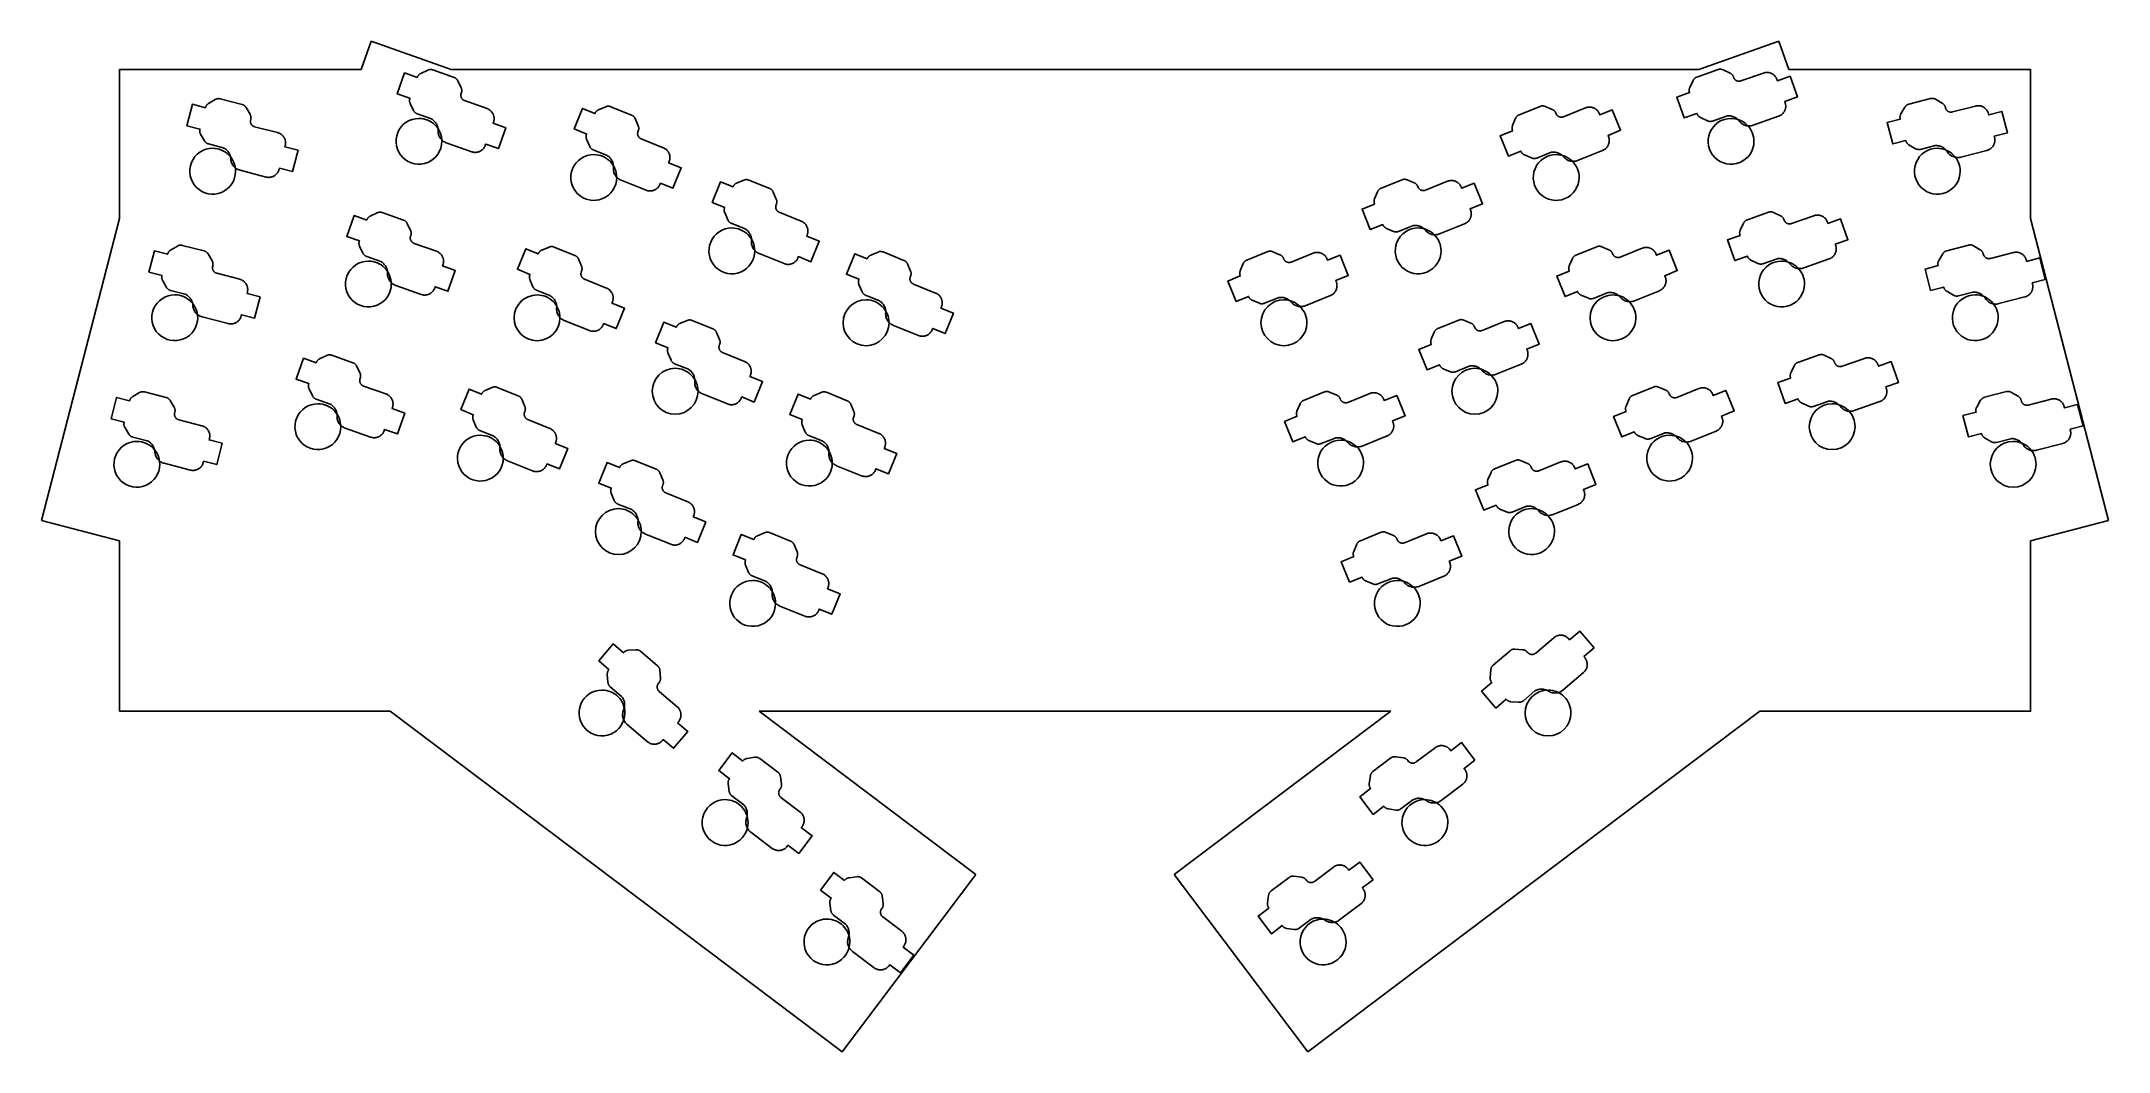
# Model space of a CAD drawing. Header units: millimetres. Extents: x 88 to 341, y 125 to 249.
import ezdxf

# ---------------------------------------------------------------- set-up
doc = ezdxf.new("R2010")
doc.units = ezdxf.units.MM
doc.layers.get('0').update_dxf_attribs({"linetype": 'CONTINUOUS'})

msp = doc.modelspace()

# ---------------------------------------------------------------- linework, layer by layer
at = {"color": 7}
for points in [[(128.638, 248.6999), (127.4134, 245.2416)], [(128.638, 248.6999), (127.4134, 245.2416)], [(128.638, 248.6999), (138.4039, 245.2416)], [(128.638, 248.6999), (138.4039, 245.2416)], [(290.8482, 245.2416), (300.6141, 248.6999)], [(290.8482, 245.2416), (300.6141, 248.6999)], [(301.8388, 245.2416), (300.6141, 248.6999)], [(301.8388, 245.2416), (300.6141, 248.6999)], [(127.4134, 245.2416), (97.8761, 245.2416)], [(97.8761, 245.2416), (97.8761, 227.0334)], [(127.4134, 245.2416), (97.8761, 245.2416)], [(97.8761, 245.2416), (97.8761, 227.0334)], [(290.8482, 245.2416), (138.4039, 245.2416)], [(290.8482, 245.2416), (138.4039, 245.2416)], [(331.3761, 227.0334), (331.3761, 245.2416), (301.8388, 245.2416)], [(331.3761, 227.0334), (331.3761, 245.2416), (301.8388, 245.2416)], [(88.332, 190.1292), (97.8761, 227.0334)], [(88.332, 190.1292), (97.8761, 227.0334)], [(331.3761, 227.0334), (340.9201, 190.1292)], [(331.3761, 227.0334), (340.9201, 190.1292)], [(88.332, 190.1292), (97.8761, 187.661)], [(88.332, 190.1292), (97.8761, 187.661)], [(331.3761, 187.661), (340.9201, 190.1292)], [(331.3761, 187.661), (340.9201, 190.1292)], [(97.8761, 187.661), (97.8761, 166.8266)], [(97.8761, 187.661), (97.8761, 166.8266)], [(298.284, 166.8266), (331.3761, 166.8266), (331.3761, 187.661)], [(298.284, 166.8266), (331.3761, 166.8266), (331.3761, 187.661)], [(97.8761, 166.8266), (130.9681, 166.8266)], [(97.8761, 166.8266), (130.9681, 166.8266)], [(130.9681, 166.8266), (186.1977, 125.2081), (202.5231, 146.8727)], [(130.9681, 166.8266), (186.1977, 125.2081), (202.5231, 146.8727)], [(176.0434, 166.8266), (202.5231, 146.8727)], [(176.0434, 166.8266), (253.2087, 166.8266)], [(176.0434, 166.8266), (202.5231, 146.8727)], [(176.0434, 166.8266), (253.2087, 166.8266)], [(226.729, 146.8727), (253.2087, 166.8266)], [(226.729, 146.8727), (253.2087, 166.8266)], [(243.0544, 125.2081), (298.284, 166.8266)], [(243.0544, 125.2081), (298.284, 166.8266)], [(226.729, 146.8727), (243.0544, 125.2081)], [(226.729, 146.8727), (243.0544, 125.2081)]]:
    msp.add_lwpolyline(points, dxfattribs=at)
for points in [[(135.9298, 245.2584), (135.9688, 245.2557), (136.0077, 245.251), (136.0464, 245.2445), (136.0848, 245.236), (136.1229, 245.2256), (136.1607, 245.2133), (138.7543, 244.2949), (138.7914, 244.2807), (138.8275, 244.2648), (138.8627, 244.2472), (138.8969, 244.2279), (138.9301, 244.207), (138.9621, 244.1846), (138.9929, 244.1607), (139.0226, 244.1353), (139.0509, 244.1085), (139.0779, 244.0803), (139.1036, 244.0508), (139.1278, 244.02), (139.1506, 243.988), (139.1718, 243.9548), (139.1914, 243.9205), (139.2093, 243.8852), (139.6198, 243.0245), (139.636, 242.9883), (139.6504, 242.9514), (139.6628, 242.9141), (139.6733, 242.8763), (139.682, 242.8381), (139.6888, 242.7996), (139.6937, 242.7609), (139.6967, 242.722), (139.6978, 242.6829), (139.697, 242.6439), (139.6942, 242.6049), (139.6896, 242.566), (139.6831, 242.5273), (139.6746, 242.4889), (139.6642, 242.4508), (139.6519, 242.413), (139.6015, 242.2706), (139.5947, 242.2379), (139.5895, 242.2052), (139.5859, 242.1725), (139.5839, 242.14), (139.5833, 242.1076), (139.5843, 242.0753), (139.5867, 242.0434), (139.5905, 242.0117), (139.5958, 241.9803), (139.6025, 241.9493), (139.6105, 241.9187), (139.6199, 241.8885), (139.6305, 241.8589), (139.6425, 241.8298), (139.6558, 241.8012), (139.6703, 241.7733), (139.6861, 241.7461), (139.703, 241.7196), (139.7211, 241.6938), (139.7404, 241.6689), (139.7608, 241.6448), (139.7823, 241.6216), (139.8049, 241.5993), (139.8285, 241.578), (139.8532, 241.5577), (139.8789, 241.5385), (139.9055, 241.5204), (139.9332, 241.5035), (139.9617, 241.4877), (139.9912, 241.4732), (140.0216, 241.46), (140.0528, 241.4481), (142.7865, 240.4801), (142.8467, 240.4571), (142.9054, 240.4312), (142.9627, 240.4026), (143.0182, 240.3713), (143.0721, 240.3374), (143.1241, 240.3009), (143.1742, 240.262), (143.2224, 240.2207), (143.2685, 240.1772), (143.3124, 240.1314), (143.3541, 240.0835), (143.3934, 240.0335), (143.4304, 239.9815), (143.4648, 239.9276), (143.4967, 239.8718), (143.5259, 239.8143), (143.5522, 239.7555), (143.5754, 239.6956), (143.5957, 239.6349), (143.6128, 239.5735), (143.6269, 239.5114), (143.6379, 239.4489), (143.6459, 239.3859), (143.6507, 239.3227), (143.6525, 239.2593), (143.6512, 239.1959), (143.6468, 239.1325), (143.6392, 239.0693), (143.6286, 239.0064), (143.6148, 238.944), (143.5979, 238.882), (143.5779, 238.8207), (143.5279, 238.6793), (145.0832, 238.1285), (144.1819, 235.5834), (142.6266, 236.1342), (142.5765, 235.9928), (142.5535, 235.9326), (142.5276, 235.8738), (142.499, 235.8166), (142.4677, 235.761), (142.4338, 235.7072), (142.3973, 235.6551), (142.3584, 235.605), (142.3172, 235.5569), (142.2736, 235.5108), (142.2278, 235.4669), (142.1799, 235.4252), (142.1299, 235.3858), (142.0779, 235.3489), (142.024, 235.3144), (141.9682, 235.2826), (141.9107, 235.2534), (141.8519, 235.2271), (141.792, 235.2038), (141.7313, 235.1836), (141.6699, 235.1664), (141.6079, 235.1523), (141.5453, 235.1413), (141.4823, 235.1334), (141.4191, 235.1285), (141.3557, 235.1267), (141.2923, 235.1281), (141.2289, 235.1325), (141.1657, 235.14), (141.1028, 235.1507), (141.0404, 235.1644), (140.9784, 235.1813), (140.9171, 235.2013), (137.8064, 236.3029), (137.6932, 236.3482), (137.5852, 236.4018), (137.4829, 236.4634), (137.3865, 236.5323), (137.2964, 236.6082), (137.2128, 236.6906), (137.1361, 236.779), (137.0666, 236.8729), (137.0046, 236.972), (136.9504, 237.0758), (136.9043, 237.1837), (136.8667, 237.2953), (136.8378, 237.4103), (136.818, 237.528), (136.8075, 237.6481), (136.8068, 237.7701), (136.8068, 237.8822), (136.799, 237.993), (136.7838, 238.1023), (136.7612, 238.2097), (136.7315, 238.3148), (136.6949, 238.4174), (136.6515, 238.5171), (136.6015, 238.6135), (136.5452, 238.7063), (136.4827, 238.7952), (136.4142, 238.8798), (136.3398, 238.9599), (136.2599, 239.035), (136.1745, 239.1049), (136.0838, 239.1692), (135.9881, 239.2276), (134.258, 239.8403), (134.2209, 239.8544), (134.1847, 239.8703), (134.1495, 239.888), (134.1153, 239.9072), (134.0822, 239.9281), (134.0502, 239.9505), (134.0193, 239.9745), (133.9897, 239.9999), (133.9613, 240.0267), (133.9343, 240.0549), (133.9087, 240.0844), (133.8844, 240.1151), (133.8617, 240.1471), (133.8405, 240.1803), (133.8209, 240.2146), (133.8029, 240.25), (133.3924, 241.1106), (133.3762, 241.1469), (133.3619, 241.1837), (133.3495, 241.221), (133.3389, 241.2588), (133.3302, 241.297), (133.3235, 241.3355), (133.3186, 241.3743), (133.3156, 241.4132), (133.3145, 241.4522), (133.3153, 241.4912), (133.318, 241.5302), (133.3227, 241.5691), (133.3292, 241.6078), (133.3377, 241.6462), (133.3481, 241.6844), (133.3604, 241.7221), (133.369, 241.7463), (131.8136, 242.2971), (132.7149, 244.8423), (134.2702, 244.2915), (134.2788, 244.3157), (134.293, 244.3528), (134.3089, 244.389), (134.3265, 244.4242), (134.3458, 244.4584), (134.3667, 244.4915), (134.3891, 244.5235), (134.413, 244.5544), (134.4384, 244.584), (134.4652, 244.6124), (134.4934, 244.6394), (134.5229, 244.665), (134.5537, 244.6893), (134.5857, 244.712), (134.6189, 244.7332), (134.6532, 244.7528), (134.6885, 244.7708), (135.5492, 245.1813), (135.5854, 245.1975), (135.6223, 245.2118), (135.6596, 245.2242), (135.6974, 245.2348), (135.7356, 245.2434), (135.7741, 245.2502), (135.8128, 245.2551), (135.8517, 245.2581), (135.8908, 245.2592)], [(135.9298, 245.2584), (135.9688, 245.2557), (136.0077, 245.251), (136.0464, 245.2445), (136.0848, 245.236), (136.1229, 245.2256), (136.1607, 245.2133), (138.7543, 244.2949), (138.7914, 244.2807), (138.8275, 244.2648), (138.8627, 244.2472), (138.8969, 244.2279), (138.9301, 244.207), (138.9621, 244.1846), (138.9929, 244.1607), (139.0226, 244.1353), (139.0509, 244.1085), (139.0779, 244.0803), (139.1036, 244.0508), (139.1278, 244.02), (139.1506, 243.988), (139.1718, 243.9548), (139.1914, 243.9205), (139.2093, 243.8852), (139.6198, 243.0245), (139.636, 242.9883), (139.6504, 242.9514), (139.6628, 242.9141), (139.6733, 242.8763), (139.682, 242.8381), (139.6888, 242.7996), (139.6937, 242.7609), (139.6967, 242.722), (139.6978, 242.6829), (139.697, 242.6439), (139.6942, 242.6049), (139.6896, 242.566), (139.6831, 242.5273), (139.6746, 242.4889), (139.6642, 242.4508), (139.6519, 242.413), (139.6015, 242.2706), (139.5947, 242.2379), (139.5895, 242.2052), (139.5859, 242.1725), (139.5839, 242.14), (139.5833, 242.1076), (139.5843, 242.0753), (139.5867, 242.0434), (139.5905, 242.0117), (139.5958, 241.9803), (139.6025, 241.9493), (139.6105, 241.9187), (139.6199, 241.8885), (139.6305, 241.8589), (139.6425, 241.8298), (139.6558, 241.8012), (139.6703, 241.7733), (139.6861, 241.7461), (139.703, 241.7196), (139.7211, 241.6938), (139.7404, 241.6689), (139.7608, 241.6448), (139.7823, 241.6216), (139.8049, 241.5993), (139.8285, 241.578), (139.8532, 241.5577), (139.8789, 241.5385), (139.9055, 241.5204), (139.9332, 241.5035), (139.9617, 241.4877), (139.9912, 241.4732), (140.0216, 241.46), (140.0528, 241.4481), (142.7865, 240.4801), (142.8467, 240.4571), (142.9054, 240.4312), (142.9627, 240.4026), (143.0182, 240.3713), (143.0721, 240.3374), (143.1241, 240.3009), (143.1742, 240.262), (143.2224, 240.2207), (143.2685, 240.1772), (143.3124, 240.1314), (143.3541, 240.0835), (143.3934, 240.0335), (143.4304, 239.9815), (143.4648, 239.9276), (143.4967, 239.8718), (143.5259, 239.8143), (143.5522, 239.7555), (143.5754, 239.6956), (143.5957, 239.6349), (143.6128, 239.5735), (143.6269, 239.5114), (143.6379, 239.4489), (143.6459, 239.3859), (143.6507, 239.3227), (143.6525, 239.2593), (143.6512, 239.1959), (143.6468, 239.1325), (143.6392, 239.0693), (143.6286, 239.0064), (143.6148, 238.944), (143.5979, 238.882), (143.5779, 238.8207), (143.5279, 238.6793), (145.0832, 238.1285), (144.1819, 235.5834), (142.6266, 236.1342), (142.5765, 235.9928), (142.5535, 235.9326), (142.5276, 235.8738), (142.499, 235.8166), (142.4677, 235.761), (142.4338, 235.7072), (142.3973, 235.6551), (142.3584, 235.605), (142.3172, 235.5569), (142.2736, 235.5108), (142.2278, 235.4669), (142.1799, 235.4252), (142.1299, 235.3858), (142.0779, 235.3489), (142.024, 235.3144), (141.9682, 235.2826), (141.9107, 235.2534), (141.8519, 235.2271), (141.792, 235.2038), (141.7313, 235.1836), (141.6699, 235.1664), (141.6079, 235.1523), (141.5453, 235.1413), (141.4823, 235.1334), (141.4191, 235.1285), (141.3557, 235.1267), (141.2923, 235.1281), (141.2289, 235.1325), (141.1657, 235.14), (141.1028, 235.1507), (141.0404, 235.1644), (140.9784, 235.1813), (140.9171, 235.2013), (137.8064, 236.3029), (137.6932, 236.3482), (137.5852, 236.4018), (137.4829, 236.4634), (137.3865, 236.5323), (137.2964, 236.6082), (137.2128, 236.6906), (137.1361, 236.779), (137.0666, 236.8729), (137.0046, 236.972), (136.9504, 237.0758), (136.9043, 237.1837), (136.8667, 237.2953), (136.8378, 237.4103), (136.818, 237.528), (136.8075, 237.6481), (136.8068, 237.7701), (136.8068, 237.8822), (136.799, 237.993), (136.7838, 238.1023), (136.7612, 238.2097), (136.7315, 238.3148), (136.6949, 238.4174), (136.6515, 238.5171), (136.6015, 238.6135), (136.5452, 238.7063), (136.4827, 238.7952), (136.4142, 238.8798), (136.3398, 238.9599), (136.2599, 239.035), (136.1745, 239.1049), (136.0838, 239.1692), (135.9881, 239.2276), (134.258, 239.8403), (134.2209, 239.8544), (134.1847, 239.8703), (134.1495, 239.888), (134.1153, 239.9072), (134.0822, 239.9281), (134.0502, 239.9505), (134.0193, 239.9745), (133.9897, 239.9999), (133.9613, 240.0267), (133.9343, 240.0549), (133.9087, 240.0844), (133.8844, 240.1151), (133.8617, 240.1471), (133.8405, 240.1803), (133.8209, 240.2146), (133.8029, 240.25), (133.3924, 241.1106), (133.3762, 241.1469), (133.3619, 241.1837), (133.3495, 241.221), (133.3389, 241.2588), (133.3302, 241.297), (133.3235, 241.3355), (133.3186, 241.3743), (133.3156, 241.4132), (133.3145, 241.4522), (133.3153, 241.4912), (133.318, 241.5302), (133.3227, 241.5691), (133.3292, 241.6078), (133.3377, 241.6462), (133.3481, 241.6844), (133.3604, 241.7221), (133.369, 241.7463), (131.8136, 242.2971), (132.7149, 244.8423), (134.2702, 244.2915), (134.2788, 244.3157), (134.293, 244.3528), (134.3089, 244.389), (134.3265, 244.4242), (134.3458, 244.4584), (134.3667, 244.4915), (134.3891, 244.5235), (134.413, 244.5544), (134.4384, 244.584), (134.4652, 244.6124), (134.4934, 244.6394), (134.5229, 244.665), (134.5537, 244.6893), (134.5857, 244.712), (134.6189, 244.7332), (134.6532, 244.7528), (134.6885, 244.7708), (135.5492, 245.1813), (135.5854, 245.1975), (135.6223, 245.2118), (135.6596, 245.2242), (135.6974, 245.2348), (135.7356, 245.2434), (135.7741, 245.2502), (135.8128, 245.2551), (135.8517, 245.2581), (135.8908, 245.2592)], [(293.5046, 245.295), (293.5435, 245.292), (293.5822, 245.2871), (293.6207, 245.2803), (293.6589, 245.2717), (293.6967, 245.2611), (293.734, 245.2487), (293.7709, 245.2344), (293.8071, 245.2182), (294.6678, 244.8077), (294.7031, 244.7897), (294.7374, 244.7701), (294.7706, 244.7489), (294.8026, 244.7261), (294.8334, 244.7019), (294.8629, 244.6763), (294.8911, 244.6492), (294.9179, 244.6209), (294.9433, 244.5913), (294.9672, 244.5604), (294.9896, 244.5284), (295.0105, 244.4953), (295.0298, 244.4611), (295.0474, 244.4259), (295.0633, 244.3897), (295.0775, 244.3526), (295.1279, 244.2102), (295.1432, 244.1805), (295.1598, 244.1519), (295.1776, 244.1242), (295.1965, 244.0976), (295.2164, 244.0721), (295.2374, 244.0476), (295.2594, 244.0243), (295.2824, 244.0021), (295.3062, 243.981), (295.3309, 243.9611), (295.3564, 243.9424), (295.3827, 243.9248), (295.4096, 243.9085), (295.4373, 243.8934), (295.4655, 243.8796), (295.4944, 243.8671), (295.5237, 243.8558), (295.5536, 243.8459), (295.5839, 243.8373), (295.6145, 243.83), (295.6456, 243.8241), (295.6769, 243.8196), (295.7084, 243.8165), (295.7402, 243.8148), (295.7722, 243.8146), (295.8042, 243.8158), (295.8363, 243.8186), (295.8684, 243.8228), (295.9006, 243.8285), (295.9326, 243.8358), (295.9645, 243.8446), (295.9963, 243.8551), (298.7299, 244.8231), (298.7912, 244.8431), (298.8532, 244.86), (298.9156, 244.8737), (298.9785, 244.8844), (299.0417, 244.8919), (299.1051, 244.8963), (299.1685, 244.8977), (299.2319, 244.8959), (299.2951, 244.891), (299.3581, 244.8831), (299.4206, 244.8721), (299.4827, 244.858), (299.5441, 244.8408), (299.6048, 244.8206), (299.6647, 244.7973), (299.7235, 244.771), (299.781, 244.7418), (299.8368, 244.71), (299.8907, 244.6755), (299.9427, 244.6386), (299.9927, 244.5992), (300.0406, 244.5575), (300.0864, 244.5136), (300.13, 244.4675), (300.1712, 244.4194), (300.2101, 244.3693), (300.2466, 244.3172), (300.2805, 244.2634), (300.3118, 244.2078), (300.3404, 244.1506), (300.3663, 244.0918), (300.3893, 244.0316), (300.4394, 243.8902), (301.9947, 244.441), (302.896, 241.8959), (301.3406, 241.3451), (301.3907, 241.2037), (301.4107, 241.1424), (301.4276, 241.0804), (301.4414, 241.018), (301.452, 240.9551), (301.4595, 240.8919), (301.464, 240.8285), (301.4653, 240.7651), (301.4635, 240.7017), (301.4586, 240.6385), (301.4507, 240.5755), (301.4397, 240.513), (301.4256, 240.4509), (301.4084, 240.3895), (301.3882, 240.3288), (301.365, 240.2689), (301.3386, 240.2101), (301.3094, 240.1526), (301.2776, 240.0968), (301.2431, 240.0429), (301.2062, 239.9909), (301.1668, 239.9409), (301.1252, 239.893), (301.0812, 239.8472), (301.0352, 239.8036), (300.987, 239.7624), (300.9369, 239.7235), (300.8848, 239.687), (300.831, 239.6531), (300.7754, 239.6218), (300.7182, 239.5932), (300.6595, 239.5673), (300.5992, 239.5443), (297.4885, 238.4427), (297.372, 238.4067), (297.2543, 238.3805), (297.1361, 238.3639), (297.0178, 238.3568), (296.9, 238.3591), (296.7832, 238.3705), (296.668, 238.3909), (296.5548, 238.4202), (296.4443, 238.4582), (296.3368, 238.5047), (296.2331, 238.5596), (296.1336, 238.6226), (296.0388, 238.6938), (295.9493, 238.7728), (295.8657, 238.8596), (295.7883, 238.9539), (295.7177, 239.041), (295.642, 239.1223), (295.5613, 239.1976), (295.4762, 239.2669), (295.387, 239.3299), (295.294, 239.3865), (295.1975, 239.4367), (295.098, 239.4802), (294.9959, 239.5168), (294.8913, 239.5466), (294.7848, 239.5693), (294.6766, 239.5847), (294.5672, 239.5928), (294.4569, 239.5933), (294.3459, 239.5863), (294.2348, 239.5714), (292.5047, 238.9587), (292.467, 238.9464), (292.4288, 238.936), (292.3904, 238.9275), (292.3517, 238.921), (292.3128, 238.9163), (292.2738, 238.9136), (292.2348, 238.9128), (292.1958, 238.9139), (292.1569, 238.9169), (292.1181, 238.9218), (292.0796, 238.9286), (292.0414, 238.9372), (292.0036, 238.9478), (291.9663, 238.9602), (291.9295, 238.9746), (291.8932, 238.9907), (291.0326, 239.4013), (290.9972, 239.4192), (290.9629, 239.4388), (290.9297, 239.46), (290.8977, 239.4828), (290.867, 239.507), (290.8375, 239.5326), (290.8093, 239.5597), (290.7825, 239.588), (290.7571, 239.6177), (290.7331, 239.6485), (290.7107, 239.6805), (290.6898, 239.7137), (290.6706, 239.7478), (290.6529, 239.7831), (290.637, 239.8192), (290.6229, 239.8563), (290.6143, 239.8805), (289.0589, 239.3298), (288.1576, 241.8749), (289.713, 242.4257), (289.7044, 242.4499), (289.6921, 242.4877), (289.6817, 242.5258), (289.6732, 242.5642), (289.6667, 242.6029), (289.6621, 242.6418), (289.6593, 242.6808), (289.6585, 242.7198), (289.6596, 242.7588), (289.6626, 242.7978), (289.6675, 242.8365), (289.6743, 242.875), (289.6829, 242.9132), (289.6935, 242.951), (289.7059, 242.9883), (289.7203, 243.0252), (289.7364, 243.0614), (290.147, 243.922), (290.1649, 243.9574), (290.1845, 243.9917), (290.2057, 244.0249), (290.2285, 244.0569), (290.2527, 244.0877), (290.2783, 244.1172), (290.3054, 244.1453), (290.3337, 244.1722), (290.3634, 244.1976), (290.3942, 244.2215), (290.4262, 244.2439), (290.4594, 244.2648), (290.4936, 244.2841), (290.5288, 244.3017), (290.5649, 244.3176), (290.602, 244.3318), (293.1956, 245.2502), (293.2334, 245.2625), (293.2715, 245.2729), (293.3099, 245.2814), (293.3486, 245.2879), (293.3875, 245.2926), (293.4265, 245.2953), (293.4655, 245.2961)], [(293.5046, 245.295), (293.5435, 245.292), (293.5822, 245.2871), (293.6207, 245.2803), (293.6589, 245.2717), (293.6967, 245.2611), (293.734, 245.2487), (293.7709, 245.2344), (293.8071, 245.2182), (294.6678, 244.8077), (294.7031, 244.7897), (294.7374, 244.7701), (294.7706, 244.7489), (294.8026, 244.7261), (294.8334, 244.7019), (294.8629, 244.6763), (294.8911, 244.6492), (294.9179, 244.6209), (294.9433, 244.5913), (294.9672, 244.5604), (294.9896, 244.5284), (295.0105, 244.4953), (295.0298, 244.4611), (295.0474, 244.4259), (295.0633, 244.3897), (295.0775, 244.3526), (295.1279, 244.2102), (295.1432, 244.1805), (295.1598, 244.1519), (295.1776, 244.1242), (295.1965, 244.0976), (295.2164, 244.0721), (295.2374, 244.0476), (295.2594, 244.0243), (295.2824, 244.0021), (295.3062, 243.981), (295.3309, 243.9611), (295.3564, 243.9424), (295.3827, 243.9248), (295.4096, 243.9085), (295.4373, 243.8934), (295.4655, 243.8796), (295.4944, 243.8671), (295.5237, 243.8558), (295.5536, 243.8459), (295.5839, 243.8373), (295.6145, 243.83), (295.6456, 243.8241), (295.6769, 243.8196), (295.7084, 243.8165), (295.7402, 243.8148), (295.7722, 243.8146), (295.8042, 243.8158), (295.8363, 243.8186), (295.8684, 243.8228), (295.9006, 243.8285), (295.9326, 243.8358), (295.9645, 243.8446), (295.9963, 243.8551), (298.7299, 244.8231), (298.7912, 244.8431), (298.8532, 244.86), (298.9156, 244.8737), (298.9785, 244.8844), (299.0417, 244.8919), (299.1051, 244.8963), (299.1685, 244.8977), (299.2319, 244.8959), (299.2951, 244.891), (299.3581, 244.8831), (299.4206, 244.8721), (299.4827, 244.858), (299.5441, 244.8408), (299.6048, 244.8206), (299.6647, 244.7973), (299.7235, 244.771), (299.781, 244.7418), (299.8368, 244.71), (299.8907, 244.6755), (299.9427, 244.6386), (299.9927, 244.5992), (300.0406, 244.5575), (300.0864, 244.5136), (300.13, 244.4675), (300.1712, 244.4194), (300.2101, 244.3693), (300.2466, 244.3172), (300.2805, 244.2634), (300.3118, 244.2078), (300.3404, 244.1506), (300.3663, 244.0918), (300.3893, 244.0316), (300.4394, 243.8902), (301.9947, 244.441), (302.896, 241.8959), (301.3406, 241.3451), (301.3907, 241.2037), (301.4107, 241.1424), (301.4276, 241.0804), (301.4414, 241.018), (301.452, 240.9551), (301.4595, 240.8919), (301.464, 240.8285), (301.4653, 240.7651), (301.4635, 240.7017), (301.4586, 240.6385), (301.4507, 240.5755), (301.4397, 240.513), (301.4256, 240.4509), (301.4084, 240.3895), (301.3882, 240.3288), (301.365, 240.2689), (301.3386, 240.2101), (301.3094, 240.1526), (301.2776, 240.0968), (301.2431, 240.0429), (301.2062, 239.9909), (301.1668, 239.9409), (301.1252, 239.893), (301.0812, 239.8472), (301.0352, 239.8036), (300.987, 239.7624), (300.9369, 239.7235), (300.8848, 239.687), (300.831, 239.6531), (300.7754, 239.6218), (300.7182, 239.5932), (300.6595, 239.5673), (300.5992, 239.5443), (297.4885, 238.4427), (297.372, 238.4067), (297.2543, 238.3805), (297.1361, 238.3639), (297.0178, 238.3568), (296.9, 238.3591), (296.7832, 238.3705), (296.668, 238.3909), (296.5548, 238.4202), (296.4443, 238.4582), (296.3368, 238.5047), (296.2331, 238.5596), (296.1336, 238.6226), (296.0388, 238.6938), (295.9493, 238.7728), (295.8657, 238.8596), (295.7883, 238.9539), (295.7177, 239.041), (295.642, 239.1223), (295.5613, 239.1976), (295.4762, 239.2669), (295.387, 239.3299), (295.294, 239.3865), (295.1975, 239.4367), (295.098, 239.4802), (294.9959, 239.5168), (294.8913, 239.5466), (294.7848, 239.5693), (294.6766, 239.5847), (294.5672, 239.5928), (294.4569, 239.5933), (294.3459, 239.5863), (294.2348, 239.5714), (292.5047, 238.9587), (292.467, 238.9464), (292.4288, 238.936), (292.3904, 238.9275), (292.3517, 238.921), (292.3128, 238.9163), (292.2738, 238.9136), (292.2348, 238.9128), (292.1958, 238.9139), (292.1569, 238.9169), (292.1181, 238.9218), (292.0796, 238.9286), (292.0414, 238.9372), (292.0036, 238.9478), (291.9663, 238.9602), (291.9295, 238.9746), (291.8932, 238.9907), (291.0326, 239.4013), (290.9972, 239.4192), (290.9629, 239.4388), (290.9297, 239.46), (290.8977, 239.4828), (290.867, 239.507), (290.8375, 239.5326), (290.8093, 239.5597), (290.7825, 239.588), (290.7571, 239.6177), (290.7331, 239.6485), (290.7107, 239.6805), (290.6898, 239.7137), (290.6706, 239.7478), (290.6529, 239.7831), (290.637, 239.8192), (290.6229, 239.8563), (290.6143, 239.8805), (289.0589, 239.3298), (288.1576, 241.8749), (289.713, 242.4257), (289.7044, 242.4499), (289.6921, 242.4877), (289.6817, 242.5258), (289.6732, 242.5642), (289.6667, 242.6029), (289.6621, 242.6418), (289.6593, 242.6808), (289.6585, 242.7198), (289.6596, 242.7588), (289.6626, 242.7978), (289.6675, 242.8365), (289.6743, 242.875), (289.6829, 242.9132), (289.6935, 242.951), (289.7059, 242.9883), (289.7203, 243.0252), (289.7364, 243.0614), (290.147, 243.922), (290.1649, 243.9574), (290.1845, 243.9917), (290.2057, 244.0249), (290.2285, 244.0569), (290.2527, 244.0877), (290.2783, 244.1172), (290.3054, 244.1453), (290.3337, 244.1722), (290.3634, 244.1976), (290.3942, 244.2215), (290.4262, 244.2439), (290.4594, 244.2648), (290.4936, 244.2841), (290.5288, 244.3017), (290.5649, 244.3176), (290.602, 244.3318), (293.1956, 245.2502), (293.2334, 245.2625), (293.2715, 245.2729), (293.3099, 245.2814), (293.3486, 245.2879), (293.3875, 245.2926), (293.4265, 245.2953), (293.4655, 245.2961)], [(110.0333, 241.6982), (110.0724, 241.6951), (110.1115, 241.69), (110.1503, 241.683), (110.189, 241.674), (112.8528, 240.9851), (112.891, 240.9742), (112.9284, 240.9615), (112.965, 240.947), (113.0007, 240.9308), (113.0356, 240.9129), (113.0694, 240.8933), (113.1022, 240.8722), (113.134, 240.8495), (113.1646, 240.8252), (113.1939, 240.7995), (113.2221, 240.7724), (113.2489, 240.7438), (113.2743, 240.7139), (113.2983, 240.6827), (113.3208, 240.6503), (113.3418, 240.6166), (113.8258, 239.795), (113.8451, 239.7603), (113.8625, 239.7249), (113.8782, 239.6887), (113.892, 239.652), (113.904, 239.6147), (113.9141, 239.5769), (113.9223, 239.5388), (113.9287, 239.5003), (113.9332, 239.4615), (113.9358, 239.4226), (113.9365, 239.3835), (113.9352, 239.3443), (113.9321, 239.3052), (113.927, 239.2662), (113.92, 239.2273), (113.911, 239.1886), (113.8732, 239.0424), (113.8693, 239.0092), (113.867, 238.9761), (113.8663, 238.9433), (113.8671, 238.9107), (113.8693, 238.8783), (113.8731, 238.8463), (113.8783, 238.8147), (113.8849, 238.7834), (113.8928, 238.7526), (113.9022, 238.7223), (113.9128, 238.6925), (113.9248, 238.6633), (113.938, 238.6347), (113.9525, 238.6068), (113.9682, 238.5795), (113.9851, 238.553), (114.0032, 238.5272), (114.0223, 238.5023), (114.0426, 238.4782), (114.064, 238.455), (114.0864, 238.4328), (114.1099, 238.4115), (114.1343, 238.3913), (114.1597, 238.3722), (114.1861, 238.3541), (114.2133, 238.3372), (114.2415, 238.3215), (114.2705, 238.3071), (114.3003, 238.2939), (114.3309, 238.282), (114.3623, 238.2715), (114.3945, 238.2623), (117.2021, 237.5362), (117.2641, 237.5186), (117.3249, 237.4979), (117.3844, 237.4744), (117.4425, 237.448), (117.4991, 237.4189), (117.5541, 237.3872), (117.6074, 237.3528), (117.659, 237.3159), (117.7087, 237.2765), (117.7564, 237.2347), (117.8021, 237.1906), (117.8457, 237.1442), (117.887, 237.0956), (117.926, 237.0449), (117.9626, 236.9922), (117.9967, 236.9375), (118.0281, 236.8811), (118.0565, 236.8235), (118.0819, 236.7648), (118.1043, 236.7051), (118.1238, 236.6445), (118.1402, 236.5832), (118.1536, 236.5211), (118.164, 236.4586), (118.1712, 236.3956), (118.1755, 236.3323), (118.1766, 236.2688), (118.1746, 236.2052), (118.1695, 236.1416), (118.1612, 236.0781), (118.1498, 236.015), (118.1352, 235.9522), (118.0976, 235.8069), (119.6951, 235.3938), (119.0191, 232.7798), (117.4216, 233.1929), (117.3841, 233.0477), (117.3664, 232.9857), (117.3457, 232.9249), (117.3222, 232.8654), (117.2959, 232.8073), (117.2668, 232.7507), (117.235, 232.6957), (117.2006, 232.6424), (117.1637, 232.5908), (117.1243, 232.5411), (117.0825, 232.4934), (117.0384, 232.4477), (116.992, 232.4041), (116.9434, 232.3628), (116.8927, 232.3238), (116.84, 232.2872), (116.7853, 232.2531), (116.7289, 232.2217), (116.6713, 232.1934), (116.6126, 232.1679), (116.5529, 232.1455), (116.4923, 232.126), (116.431, 232.1096), (116.369, 232.0962), (116.3064, 232.0859), (116.2434, 232.0786), (116.1801, 232.0744), (116.1166, 232.0732), (116.053, 232.0752), (115.9894, 232.0803), (115.926, 232.0886), (115.8628, 232.1), (115.8, 232.1146), (112.6051, 232.9409), (112.4883, 232.9762), (112.3761, 233.0202), (112.2688, 233.0726), (112.1668, 233.1328), (112.0704, 233.2006), (111.98, 233.2754), (111.8958, 233.3567), (111.8184, 233.4443), (111.748, 233.5376), (111.6849, 233.6362), (111.6296, 233.7397), (111.5824, 233.8477), (111.5436, 233.9596), (111.5136, 234.0752), (111.4928, 234.1939), (111.4814, 234.3154), (111.4716, 234.427), (111.4542, 234.5368), (111.4295, 234.6444), (111.3977, 234.7494), (111.3589, 234.8515), (111.3135, 234.9505), (111.2616, 235.046), (111.2034, 235.1377), (111.1392, 235.2252), (111.0692, 235.3083), (110.9935, 235.3867), (110.9125, 235.46), (110.8263, 235.5279), (110.7351, 235.59), (110.6392, 235.6462), (110.5388, 235.696), (108.7618, 236.1555), (108.7237, 236.1664), (108.6863, 236.1791), (108.6496, 236.1936), (108.6139, 236.2098), (108.5791, 236.2277), (108.5452, 236.2473), (108.5124, 236.2684), (108.4807, 236.2911), (108.4501, 236.3154), (108.4207, 236.3411), (108.3926, 236.3683), (108.3658, 236.3968), (108.3403, 236.4267), (108.3163, 236.4579), (108.2938, 236.4903), (108.2728, 236.524), (107.7889, 237.3456), (107.7696, 237.3803), (107.7521, 237.4158), (107.7365, 237.4519), (107.7226, 237.4886), (107.7107, 237.5259), (107.7006, 237.5637), (107.6923, 237.6018), (107.6859, 237.6403), (107.6815, 237.6791), (107.6789, 237.7181), (107.6782, 237.7571), (107.6794, 237.7963), (107.6826, 237.8354), (107.6876, 237.8744), (107.6947, 237.9133), (107.7036, 237.952), (107.7101, 237.9769), (106.1126, 238.39), (106.7887, 241.004), (108.3861, 240.5909), (108.3926, 240.6158), (108.4034, 240.654), (108.4161, 240.6914), (108.4306, 240.728), (108.4468, 240.7637), (108.4647, 240.7986), (108.4843, 240.8324), (108.5054, 240.8652), (108.5282, 240.897), (108.5524, 240.9275), (108.5781, 240.9569), (108.6053, 240.985), (108.6338, 241.0119), (108.6637, 241.0373), (108.6949, 241.0613), (108.7274, 241.0838), (108.761, 241.1048), (109.5827, 241.5888), (109.6173, 241.6081), (109.6528, 241.6255), (109.6889, 241.6412), (109.7256, 241.655), (109.7629, 241.6669), (109.8007, 241.6771), (109.8388, 241.6853), (109.8773, 241.6917), (109.9161, 241.6962), (109.9551, 241.6988), (109.9942, 241.6994)], [(110.0333, 241.6982), (110.0724, 241.6951), (110.1115, 241.69), (110.1503, 241.683), (110.189, 241.674), (112.8528, 240.9851), (112.891, 240.9742), (112.9284, 240.9615), (112.965, 240.947), (113.0007, 240.9308), (113.0356, 240.9129), (113.0694, 240.8933), (113.1022, 240.8722), (113.134, 240.8495), (113.1646, 240.8252), (113.1939, 240.7995), (113.2221, 240.7724), (113.2489, 240.7438), (113.2743, 240.7139), (113.2983, 240.6827), (113.3208, 240.6503), (113.3418, 240.6166), (113.8258, 239.795), (113.8451, 239.7603), (113.8625, 239.7249), (113.8782, 239.6887), (113.892, 239.652), (113.904, 239.6147), (113.9141, 239.5769), (113.9223, 239.5388), (113.9287, 239.5003), (113.9332, 239.4615), (113.9358, 239.4226), (113.9365, 239.3835), (113.9352, 239.3443), (113.9321, 239.3052), (113.927, 239.2662), (113.92, 239.2273), (113.911, 239.1886), (113.8732, 239.0424), (113.8693, 239.0092), (113.867, 238.9761), (113.8663, 238.9433), (113.8671, 238.9107), (113.8693, 238.8783), (113.8731, 238.8463), (113.8783, 238.8147), (113.8849, 238.7834), (113.8928, 238.7526), (113.9022, 238.7223), (113.9128, 238.6925), (113.9248, 238.6633), (113.938, 238.6347), (113.9525, 238.6068), (113.9682, 238.5795), (113.9851, 238.553), (114.0032, 238.5272), (114.0223, 238.5023), (114.0426, 238.4782), (114.064, 238.455), (114.0864, 238.4328), (114.1099, 238.4115), (114.1343, 238.3913), (114.1597, 238.3722), (114.1861, 238.3541), (114.2133, 238.3372), (114.2415, 238.3215), (114.2705, 238.3071), (114.3003, 238.2939), (114.3309, 238.282), (114.3623, 238.2715), (114.3945, 238.2623), (117.2021, 237.5362), (117.2641, 237.5186), (117.3249, 237.4979), (117.3844, 237.4744), (117.4425, 237.448), (117.4991, 237.4189), (117.5541, 237.3872), (117.6074, 237.3528), (117.659, 237.3159), (117.7087, 237.2765), (117.7564, 237.2347), (117.8021, 237.1906), (117.8457, 237.1442), (117.887, 237.0956), (117.926, 237.0449), (117.9626, 236.9922), (117.9967, 236.9375), (118.0281, 236.8811), (118.0565, 236.8235), (118.0819, 236.7648), (118.1043, 236.7051), (118.1238, 236.6445), (118.1402, 236.5832), (118.1536, 236.5211), (118.164, 236.4586), (118.1712, 236.3956), (118.1755, 236.3323), (118.1766, 236.2688), (118.1746, 236.2052), (118.1695, 236.1416), (118.1612, 236.0781), (118.1498, 236.015), (118.1352, 235.9522), (118.0976, 235.8069), (119.6951, 235.3938), (119.0191, 232.7798), (117.4216, 233.1929), (117.3841, 233.0477), (117.3664, 232.9857), (117.3457, 232.9249), (117.3222, 232.8654), (117.2959, 232.8073), (117.2668, 232.7507), (117.235, 232.6957), (117.2006, 232.6424), (117.1637, 232.5908), (117.1243, 232.5411), (117.0825, 232.4934), (117.0384, 232.4477), (116.992, 232.4041), (116.9434, 232.3628), (116.8927, 232.3238), (116.84, 232.2872), (116.7853, 232.2531), (116.7289, 232.2217), (116.6713, 232.1934), (116.6126, 232.1679), (116.5529, 232.1455), (116.4923, 232.126), (116.431, 232.1096), (116.369, 232.0962), (116.3064, 232.0859), (116.2434, 232.0786), (116.1801, 232.0744), (116.1166, 232.0732), (116.053, 232.0752), (115.9894, 232.0803), (115.926, 232.0886), (115.8628, 232.1), (115.8, 232.1146), (112.6051, 232.9409), (112.4883, 232.9762), (112.3761, 233.0202), (112.2688, 233.0726), (112.1668, 233.1328), (112.0704, 233.2006), (111.98, 233.2754), (111.8958, 233.3567), (111.8184, 233.4443), (111.748, 233.5376), (111.6849, 233.6362), (111.6296, 233.7397), (111.5824, 233.8477), (111.5436, 233.9596), (111.5136, 234.0752), (111.4928, 234.1939), (111.4814, 234.3154), (111.4716, 234.427), (111.4542, 234.5368), (111.4295, 234.6444), (111.3977, 234.7494), (111.3589, 234.8515), (111.3135, 234.9505), (111.2616, 235.046), (111.2034, 235.1377), (111.1392, 235.2252), (111.0692, 235.3083), (110.9935, 235.3867), (110.9125, 235.46), (110.8263, 235.5279), (110.7351, 235.59), (110.6392, 235.6462), (110.5388, 235.696), (108.7618, 236.1555), (108.7237, 236.1664), (108.6863, 236.1791), (108.6496, 236.1936), (108.6139, 236.2098), (108.5791, 236.2277), (108.5452, 236.2473), (108.5124, 236.2684), (108.4807, 236.2911), (108.4501, 236.3154), (108.4207, 236.3411), (108.3926, 236.3683), (108.3658, 236.3968), (108.3403, 236.4267), (108.3163, 236.4579), (108.2938, 236.4903), (108.2728, 236.524), (107.7889, 237.3456), (107.7696, 237.3803), (107.7521, 237.4158), (107.7365, 237.4519), (107.7226, 237.4886), (107.7107, 237.5259), (107.7006, 237.5637), (107.6923, 237.6018), (107.6859, 237.6403), (107.6815, 237.6791), (107.6789, 237.7181), (107.6782, 237.7571), (107.6794, 237.7963), (107.6826, 237.8354), (107.6876, 237.8744), (107.6947, 237.9133), (107.7036, 237.952), (107.7101, 237.9769), (106.1126, 238.39), (106.7887, 241.004), (108.3861, 240.5909), (108.3926, 240.6158), (108.4034, 240.654), (108.4161, 240.6914), (108.4306, 240.728), (108.4468, 240.7637), (108.4647, 240.7986), (108.4843, 240.8324), (108.5054, 240.8652), (108.5282, 240.897), (108.5524, 240.9275), (108.5781, 240.9569), (108.6053, 240.985), (108.6338, 241.0119), (108.6637, 241.0373), (108.6949, 241.0613), (108.7274, 241.0838), (108.761, 241.1048), (109.5827, 241.5888), (109.6173, 241.6081), (109.6528, 241.6255), (109.6889, 241.6412), (109.7256, 241.655), (109.7629, 241.6669), (109.8007, 241.6771), (109.8388, 241.6853), (109.8773, 241.6917), (109.9161, 241.6962), (109.9551, 241.6988), (109.9942, 241.6994)], [(157.6363, 240.7686), (157.6753, 240.7661), (157.7141, 240.7617), (157.7527, 240.7554), (157.7911, 240.7471), (157.8292, 240.737), (157.8668, 240.725), (157.9039, 240.711), (160.4551, 239.6803), (160.4915, 239.6645), (160.5269, 239.6471), (160.5613, 239.6279), (160.5946, 239.6072), (160.6268, 239.5849), (160.6578, 239.5611), (160.6876, 239.5358), (160.7161, 239.5092), (160.7433, 239.4811), (160.769, 239.4518), (160.7934, 239.4212), (160.8162, 239.3894), (160.8376, 239.3565), (160.8573, 239.3224), (160.8754, 239.2873), (160.8918, 239.2511), (161.2644, 238.3734), (161.279, 238.3365), (161.2917, 238.2991), (161.3025, 238.2612), (161.3114, 238.223), (161.3183, 238.1845), (161.3234, 238.1457), (161.3266, 238.1068), (161.3279, 238.0678), (161.3273, 238.0288), (161.3248, 237.9898), (161.3204, 237.951), (161.3141, 237.9123), (161.3058, 237.8739), (161.2957, 237.8359), (161.2837, 237.7983), (161.2697, 237.7611), (161.2131, 237.621), (161.2049, 237.5886), (161.1984, 237.5562), (161.1933, 237.5237), (161.1899, 237.4913), (161.1879, 237.4589), (161.1874, 237.4267), (161.1884, 237.3946), (161.1909, 237.3628), (161.1948, 237.3312), (161.2001, 237.3), (161.2068, 237.269), (161.2148, 237.2385), (161.2242, 237.2084), (161.2349, 237.1788), (161.2469, 237.1497), (161.2602, 237.1212), (161.2747, 237.0933), (161.2905, 237.0661), (161.3075, 237.0396), (161.3257, 237.0138), (161.345, 236.9888), (161.3655, 236.9647), (161.387, 236.9415), (161.4097, 236.9192), (161.4335, 236.8978), (161.4583, 236.8775), (161.4842, 236.8583), (161.511, 236.8402), (161.5389, 236.8232), (161.5677, 236.8074), (161.5975, 236.7929), (161.6281, 236.7796), (164.317, 235.6933), (164.3761, 235.6677), (164.4337, 235.6393), (164.4896, 235.6082), (164.5438, 235.5745), (164.5961, 235.5382), (164.6465, 235.4996), (164.6949, 235.4585), (164.7412, 235.4152), (164.7853, 235.3696), (164.8272, 235.322), (164.8667, 235.2723), (164.9039, 235.2206), (164.9385, 235.167), (164.9706, 235.1117), (165, 235.0546), (165.0266, 234.9959), (165.0504, 234.9359), (165.071, 234.8751), (165.0885, 234.8136), (165.103, 234.7515), (165.1144, 234.6889), (165.1226, 234.6259), (165.1278, 234.5627), (165.1299, 234.4993), (165.1289, 234.4359), (165.1249, 234.3726), (165.1177, 234.3095), (165.1074, 234.2467), (165.094, 234.1843), (165.0776, 234.1225), (165.058, 234.0613), (165.0353, 234.001), (164.9791, 233.8619), (166.509, 233.2438), (165.4975, 230.7404), (163.9677, 231.3585), (163.9115, 231.2194), (163.8859, 231.1602), (163.8575, 231.1027), (163.8264, 231.0468), (163.7927, 230.9926), (163.7564, 230.9403), (163.7178, 230.8899), (163.6767, 230.8415), (163.6334, 230.7952), (163.5879, 230.7511), (163.5402, 230.7092), (163.4905, 230.6696), (163.4388, 230.6325), (163.3853, 230.5979), (163.3299, 230.5658), (163.2728, 230.5364), (163.2141, 230.5097), (163.1542, 230.486), (163.0934, 230.4654), (163.0318, 230.4478), (162.9697, 230.4334), (162.9071, 230.422), (162.8441, 230.4137), (162.7809, 230.4085), (162.7175, 230.4064), (162.6541, 230.4074), (162.5908, 230.4115), (162.5277, 230.4187), (162.4649, 230.429), (162.4025, 230.4424), (162.3407, 230.4588), (162.2795, 230.4784), (162.2192, 230.5011), (159.1595, 231.7373), (159.0483, 231.7875), (158.9428, 231.8458), (158.8433, 231.9117), (158.75, 231.9848), (158.6633, 232.0645), (158.5833, 232.1505), (158.5106, 232.2421), (158.4452, 232.3391), (158.3876, 232.4408), (158.338, 232.5468), (158.2966, 232.6566), (158.2639, 232.7698), (158.2401, 232.8859), (158.2254, 233.0044), (158.2202, 233.1248), (158.2248, 233.2467), (158.2297, 233.3587), (158.2268, 233.4698), (158.2163, 233.5796), (158.1984, 233.6879), (158.1734, 233.7942), (158.1412, 233.8983), (158.1022, 233.9997), (158.0565, 234.0982), (158.0043, 234.1934), (157.9457, 234.285), (157.8809, 234.3725), (157.8102, 234.4557), (157.7336, 234.5343), (157.6513, 234.6078), (157.5635, 234.676), (157.4705, 234.7385), (155.7687, 235.4261), (155.7323, 235.4418), (155.6968, 235.4593), (155.6624, 235.4785), (155.6291, 235.4992), (155.5969, 235.5215), (155.5659, 235.5453), (155.5361, 235.5706), (155.5076, 235.5972), (155.4805, 235.6252), (155.4547, 235.6546), (155.4304, 235.6852), (155.4075, 235.717), (155.3862, 235.7499), (155.3665, 235.784), (155.3484, 235.8191), (155.332, 235.8552), (154.9594, 236.733), (154.9448, 236.7699), (154.9321, 236.8073), (154.9213, 236.8452), (154.9124, 236.8834), (154.9054, 236.9219), (154.9003, 236.9607), (154.8971, 236.9996), (154.8958, 237.0386), (154.8964, 237.0776), (154.8989, 237.1166), (154.9034, 237.1554), (154.9097, 237.1941), (154.9179, 237.2324), (154.9281, 237.2705), (154.9401, 237.3081), (154.954, 237.3453), (154.9637, 237.3691), (153.4338, 237.9872), (154.4453, 240.4906), (155.9751, 239.8725), (155.9848, 239.8964), (156.0005, 239.9328), (156.018, 239.9682), (156.0371, 240.0026), (156.0579, 240.036), (156.0802, 240.0681), (156.104, 240.0991), (156.1292, 240.1289), (156.1559, 240.1574), (156.1839, 240.1846), (156.2133, 240.2104), (156.2439, 240.2347), (156.2756, 240.2575), (156.3086, 240.2789), (156.3427, 240.2986), (156.3778, 240.3167), (156.4139, 240.3331), (157.2917, 240.7057), (157.3286, 240.7203), (157.366, 240.733), (157.4038, 240.7438), (157.4421, 240.7527), (157.4806, 240.7597), (157.5194, 240.7648), (157.5583, 240.768), (157.5973, 240.7692)], [(157.6363, 240.7686), (157.6753, 240.7661), (157.7141, 240.7617), (157.7527, 240.7554), (157.7911, 240.7471), (157.8292, 240.737), (157.8668, 240.725), (157.9039, 240.711), (160.4551, 239.6803), (160.4915, 239.6645), (160.5269, 239.6471), (160.5613, 239.6279), (160.5946, 239.6072), (160.6268, 239.5849), (160.6578, 239.5611), (160.6876, 239.5358), (160.7161, 239.5092), (160.7433, 239.4811), (160.769, 239.4518), (160.7934, 239.4212), (160.8162, 239.3894), (160.8376, 239.3565), (160.8573, 239.3224), (160.8754, 239.2873), (160.8918, 239.2511), (161.2644, 238.3734), (161.279, 238.3365), (161.2917, 238.2991), (161.3025, 238.2612), (161.3114, 238.223), (161.3183, 238.1845), (161.3234, 238.1457), (161.3266, 238.1068), (161.3279, 238.0678), (161.3273, 238.0288), (161.3248, 237.9898), (161.3204, 237.951), (161.3141, 237.9123), (161.3058, 237.8739), (161.2957, 237.8359), (161.2837, 237.7983), (161.2697, 237.7611), (161.2131, 237.621), (161.2049, 237.5886), (161.1984, 237.5562), (161.1933, 237.5237), (161.1899, 237.4913), (161.1879, 237.4589), (161.1874, 237.4267), (161.1884, 237.3946), (161.1909, 237.3628), (161.1948, 237.3312), (161.2001, 237.3), (161.2068, 237.269), (161.2148, 237.2385), (161.2242, 237.2084), (161.2349, 237.1788), (161.2469, 237.1497), (161.2602, 237.1212), (161.2747, 237.0933), (161.2905, 237.0661), (161.3075, 237.0396), (161.3257, 237.0138), (161.345, 236.9888), (161.3655, 236.9647), (161.387, 236.9415), (161.4097, 236.9192), (161.4335, 236.8978), (161.4583, 236.8775), (161.4842, 236.8583), (161.511, 236.8402), (161.5389, 236.8232), (161.5677, 236.8074), (161.5975, 236.7929), (161.6281, 236.7796), (164.317, 235.6933), (164.3761, 235.6677), (164.4337, 235.6393), (164.4896, 235.6082), (164.5438, 235.5745), (164.5961, 235.5382), (164.6465, 235.4996), (164.6949, 235.4585), (164.7412, 235.4152), (164.7853, 235.3696), (164.8272, 235.322), (164.8667, 235.2723), (164.9039, 235.2206), (164.9385, 235.167), (164.9706, 235.1117), (165, 235.0546), (165.0266, 234.9959), (165.0504, 234.9359), (165.071, 234.8751), (165.0885, 234.8136), (165.103, 234.7515), (165.1144, 234.6889), (165.1226, 234.6259), (165.1278, 234.5627), (165.1299, 234.4993), (165.1289, 234.4359), (165.1249, 234.3726), (165.1177, 234.3095), (165.1074, 234.2467), (165.094, 234.1843), (165.0776, 234.1225), (165.058, 234.0613), (165.0353, 234.001), (164.9791, 233.8619), (166.509, 233.2438), (165.4975, 230.7404), (163.9677, 231.3585), (163.9115, 231.2194), (163.8859, 231.1602), (163.8575, 231.1027), (163.8264, 231.0468), (163.7927, 230.9926), (163.7564, 230.9403), (163.7178, 230.8899), (163.6767, 230.8415), (163.6334, 230.7952), (163.5879, 230.7511), (163.5402, 230.7092), (163.4905, 230.6696), (163.4388, 230.6325), (163.3853, 230.5979), (163.3299, 230.5658), (163.2728, 230.5364), (163.2141, 230.5097), (163.1542, 230.486), (163.0934, 230.4654), (163.0318, 230.4478), (162.9697, 230.4334), (162.9071, 230.422), (162.8441, 230.4137), (162.7809, 230.4085), (162.7175, 230.4064), (162.6541, 230.4074), (162.5908, 230.4115), (162.5277, 230.4187), (162.4649, 230.429), (162.4025, 230.4424), (162.3407, 230.4588), (162.2795, 230.4784), (162.2192, 230.5011), (159.1595, 231.7373), (159.0483, 231.7875), (158.9428, 231.8458), (158.8433, 231.9117), (158.75, 231.9848), (158.6633, 232.0645), (158.5833, 232.1505), (158.5106, 232.2421), (158.4452, 232.3391), (158.3876, 232.4408), (158.338, 232.5468), (158.2966, 232.6566), (158.2639, 232.7698), (158.2401, 232.8859), (158.2254, 233.0044), (158.2202, 233.1248), (158.2248, 233.2467), (158.2297, 233.3587), (158.2268, 233.4698), (158.2163, 233.5796), (158.1984, 233.6879), (158.1734, 233.7942), (158.1412, 233.8983), (158.1022, 233.9997), (158.0565, 234.0982), (158.0043, 234.1934), (157.9457, 234.285), (157.8809, 234.3725), (157.8102, 234.4557), (157.7336, 234.5343), (157.6513, 234.6078), (157.5635, 234.676), (157.4705, 234.7385), (155.7687, 235.4261), (155.7323, 235.4418), (155.6968, 235.4593), (155.6624, 235.4785), (155.6291, 235.4992), (155.5969, 235.5215), (155.5659, 235.5453), (155.5361, 235.5706), (155.5076, 235.5972), (155.4805, 235.6252), (155.4547, 235.6546), (155.4304, 235.6852), (155.4075, 235.717), (155.3862, 235.7499), (155.3665, 235.784), (155.3484, 235.8191), (155.332, 235.8552), (154.9594, 236.733), (154.9448, 236.7699), (154.9321, 236.8073), (154.9213, 236.8452), (154.9124, 236.8834), (154.9054, 236.9219), (154.9003, 236.9607), (154.8971, 236.9996), (154.8958, 237.0386), (154.8964, 237.0776), (154.8989, 237.1166), (154.9034, 237.1554), (154.9097, 237.1941), (154.9179, 237.2324), (154.9281, 237.2705), (154.9401, 237.3081), (154.954, 237.3453), (154.9637, 237.3691), (153.4338, 237.9872), (154.4453, 240.4906), (155.9751, 239.8725), (155.9848, 239.8964), (156.0005, 239.9328), (156.018, 239.9682), (156.0371, 240.0026), (156.0579, 240.036), (156.0802, 240.0681), (156.104, 240.0991), (156.1292, 240.1289), (156.1559, 240.1574), (156.1839, 240.1846), (156.2133, 240.2104), (156.2439, 240.2347), (156.2756, 240.2575), (156.3086, 240.2789), (156.3427, 240.2986), (156.3778, 240.3167), (156.4139, 240.3331), (157.2917, 240.7057), (157.3286, 240.7203), (157.366, 240.733), (157.4038, 240.7438), (157.4421, 240.7527), (157.4806, 240.7597), (157.5194, 240.7648), (157.5583, 240.768), (157.5973, 240.7692)], [(271.7963, 240.8094), (271.8352, 240.8062), (271.874, 240.8011), (271.9125, 240.7941), (271.9507, 240.7852), (271.9886, 240.7744), (272.026, 240.7617), (272.0629, 240.7471), (272.9407, 240.3745), (272.9768, 240.3581), (273.0119, 240.34), (273.046, 240.3203), (273.0789, 240.299), (273.1107, 240.2761), (273.1413, 240.2518), (273.1707, 240.226), (273.1987, 240.1988), (273.2253, 240.1703), (273.2506, 240.1406), (273.2744, 240.1095), (273.2967, 240.0774), (273.3174, 240.044), (273.3366, 240.0096), (273.354, 239.9742), (273.3698, 239.9378), (273.4264, 239.7977), (273.4431, 239.7687), (273.4609, 239.7408), (273.4798, 239.7139), (273.4998, 239.6882), (273.5209, 239.6636), (273.5429, 239.6401), (273.5659, 239.6177), (273.5898, 239.5965), (273.6146, 239.5765), (273.6401, 239.5577), (273.6664, 239.5401), (273.6934, 239.5237), (273.721, 239.5086), (273.7493, 239.4947), (273.7782, 239.4822), (273.8075, 239.4709), (273.8373, 239.4609), (273.8676, 239.4523), (273.8982, 239.445), (273.9292, 239.4391), (273.9604, 239.4345), (273.9919, 239.4314), (274.0236, 239.4297), (274.0554, 239.4294), (274.0873, 239.4306), (274.1193, 239.4332), (274.1512, 239.4373), (274.1832, 239.4429), (274.215, 239.4501), (274.2467, 239.4587), (274.2782, 239.469), (274.3094, 239.4808), (276.9983, 240.5671), (277.0586, 240.5898), (277.1198, 240.6094), (277.1816, 240.6258), (277.244, 240.6392), (277.3068, 240.6495), (277.3699, 240.6566), (277.4332, 240.6607), (277.4966, 240.6617), (277.56, 240.6596), (277.6232, 240.6544), (277.6862, 240.6462), (277.7488, 240.6348), (277.8109, 240.6203), (277.8725, 240.6028), (277.9333, 240.5822), (277.9932, 240.5584), (278.0519, 240.5318), (278.109, 240.5024), (278.1644, 240.4703), (278.2179, 240.4357), (278.2696, 240.3985), (278.3193, 240.359), (278.367, 240.3171), (278.4125, 240.273), (278.4558, 240.2267), (278.4969, 240.1783), (278.5356, 240.1279), (278.5718, 240.0756), (278.6055, 240.0214), (278.6366, 239.9655), (278.665, 239.9079), (278.6906, 239.8488), (278.7468, 239.7097), (280.2767, 240.3278), (281.2881, 237.8244), (279.7582, 237.2063), (279.8144, 237.0672), (279.8371, 237.0068), (279.8567, 236.9457), (279.8731, 236.8839), (279.8865, 236.8215), (279.8968, 236.7587), (279.904, 236.6956), (279.908, 236.6323), (279.909, 236.5689), (279.9069, 236.5055), (279.9017, 236.4423), (279.8935, 236.3793), (279.8821, 236.3167), (279.8676, 236.2546), (279.8501, 236.193), (279.8295, 236.1322), (279.8057, 236.0723), (279.7791, 236.0136), (279.7497, 235.9565), (279.7176, 235.9011), (279.683, 235.8476), (279.6458, 235.7959), (279.6063, 235.7462), (279.5644, 235.6985), (279.5203, 235.653), (279.474, 235.6097), (279.4256, 235.5686), (279.3752, 235.5299), (279.3229, 235.4937), (279.2687, 235.46), (279.2128, 235.4289), (279.1552, 235.4005), (279.0961, 235.3749), (276.0364, 234.1387), (275.9215, 234.0976), (275.8051, 234.0663), (275.6877, 234.0445), (275.5699, 234.0323), (275.4521, 234.0294), (275.3349, 234.0357), (275.2189, 234.0511), (275.1045, 234.0754), (274.9924, 234.1085), (274.8831, 234.1503), (274.7771, 234.2006), (274.6749, 234.2593), (274.5771, 234.3262), (274.4843, 234.4013), (274.3969, 234.4843), (274.3155, 234.5752), (274.2412, 234.6591), (274.1619, 234.737), (274.0781, 234.8088), (273.99, 234.8743), (273.8981, 234.9333), (273.8027, 234.9859), (273.7042, 235.0317), (273.6029, 235.0708), (273.4992, 235.103), (273.3935, 235.1282), (273.2861, 235.1462), (273.1774, 235.1569), (273.0677, 235.1602), (272.9574, 235.1559), (272.8469, 235.144), (272.7366, 235.1243), (271.0348, 234.4368), (270.9976, 234.4228), (270.96, 234.4108), (270.922, 234.4006), (270.8836, 234.3924), (270.8449, 234.3861), (270.8061, 234.3817), (270.7671, 234.3791), (270.7281, 234.3785), (270.6891, 234.3798), (270.6502, 234.383), (270.6114, 234.3881), (270.5729, 234.3951), (270.5347, 234.404), (270.4968, 234.4148), (270.4594, 234.4275), (270.4225, 234.4421), (269.5448, 234.8147), (269.5086, 234.8311), (269.4735, 234.8492), (269.4394, 234.8689), (269.4065, 234.8902), (269.3747, 234.9131), (269.3441, 234.9374), (269.3148, 234.9632), (269.2867, 234.9904), (269.2601, 235.0189), (269.2348, 235.0486), (269.211, 235.0796), (269.1887, 235.1118), (269.168, 235.1452), (269.1488, 235.1796), (269.1314, 235.215), (269.1156, 235.2514), (269.106, 235.2753), (267.5761, 234.6572), (266.5647, 237.1606), (268.0945, 237.7787), (268.0849, 237.8025), (268.0709, 237.8397), (268.0589, 237.8773), (268.0487, 237.9153), (268.0405, 237.9537), (268.0342, 237.9924), (268.0298, 238.0312), (268.0273, 238.0702), (268.0267, 238.1092), (268.0279, 238.1482), (268.0311, 238.1871), (268.0362, 238.2259), (268.0432, 238.2644), (268.0521, 238.3026), (268.0629, 238.3405), (268.0756, 238.3779), (268.0902, 238.4148), (268.4628, 239.2925), (268.4792, 239.3287), (268.4973, 239.3638), (268.517, 239.3979), (268.5383, 239.4308), (268.5612, 239.4626), (268.5855, 239.4932), (268.6113, 239.5225), (268.6385, 239.5506), (268.667, 239.5772), (268.6967, 239.6025), (268.7278, 239.6263), (268.7599, 239.6486), (268.7933, 239.6693), (268.8277, 239.6885), (268.8631, 239.7059), (268.8995, 239.7217), (271.4506, 240.7524), (271.4878, 240.7664), (271.5254, 240.7784), (271.5635, 240.7886), (271.6018, 240.7968), (271.6405, 240.8031), (271.6793, 240.8075), (271.7183, 240.81), (271.7573, 240.8106)], [(271.7963, 240.8094), (271.8352, 240.8062), (271.874, 240.8011), (271.9125, 240.7941), (271.9507, 240.7852), (271.9886, 240.7744), (272.026, 240.7617), (272.0629, 240.7471), (272.9407, 240.3745), (272.9768, 240.3581), (273.0119, 240.34), (273.046, 240.3203), (273.0789, 240.299), (273.1107, 240.2761), (273.1413, 240.2518), (273.1707, 240.226), (273.1987, 240.1988), (273.2253, 240.1703), (273.2506, 240.1406), (273.2744, 240.1095), (273.2967, 240.0774), (273.3174, 240.044), (273.3366, 240.0096), (273.354, 239.9742), (273.3698, 239.9378), (273.4264, 239.7977), (273.4431, 239.7687), (273.4609, 239.7408), (273.4798, 239.7139), (273.4998, 239.6882), (273.5209, 239.6636), (273.5429, 239.6401), (273.5659, 239.6177), (273.5898, 239.5965), (273.6146, 239.5765), (273.6401, 239.5577), (273.6664, 239.5401), (273.6934, 239.5237), (273.721, 239.5086), (273.7493, 239.4947), (273.7782, 239.4822), (273.8075, 239.4709), (273.8373, 239.4609), (273.8676, 239.4523), (273.8982, 239.445), (273.9292, 239.4391), (273.9604, 239.4345), (273.9919, 239.4314), (274.0236, 239.4297), (274.0554, 239.4294), (274.0873, 239.4306), (274.1193, 239.4332), (274.1512, 239.4373), (274.1832, 239.4429), (274.215, 239.4501), (274.2467, 239.4587), (274.2782, 239.469), (274.3094, 239.4808), (276.9983, 240.5671), (277.0586, 240.5898), (277.1198, 240.6094), (277.1816, 240.6258), (277.244, 240.6392), (277.3068, 240.6495), (277.3699, 240.6566), (277.4332, 240.6607), (277.4966, 240.6617), (277.56, 240.6596), (277.6232, 240.6544), (277.6862, 240.6462), (277.7488, 240.6348), (277.8109, 240.6203), (277.8725, 240.6028), (277.9333, 240.5822), (277.9932, 240.5584), (278.0519, 240.5318), (278.109, 240.5024), (278.1644, 240.4703), (278.2179, 240.4357), (278.2696, 240.3985), (278.3193, 240.359), (278.367, 240.3171), (278.4125, 240.273), (278.4558, 240.2267), (278.4969, 240.1783), (278.5356, 240.1279), (278.5718, 240.0756), (278.6055, 240.0214), (278.6366, 239.9655), (278.665, 239.9079), (278.6906, 239.8488), (278.7468, 239.7097), (280.2767, 240.3278), (281.2881, 237.8244), (279.7582, 237.2063), (279.8144, 237.0672), (279.8371, 237.0068), (279.8567, 236.9457), (279.8731, 236.8839), (279.8865, 236.8215), (279.8968, 236.7587), (279.904, 236.6956), (279.908, 236.6323), (279.909, 236.5689), (279.9069, 236.5055), (279.9017, 236.4423), (279.8935, 236.3793), (279.8821, 236.3167), (279.8676, 236.2546), (279.8501, 236.193), (279.8295, 236.1322), (279.8057, 236.0723), (279.7791, 236.0136), (279.7497, 235.9565), (279.7176, 235.9011), (279.683, 235.8476), (279.6458, 235.7959), (279.6063, 235.7462), (279.5644, 235.6985), (279.5203, 235.653), (279.474, 235.6097), (279.4256, 235.5686), (279.3752, 235.5299), (279.3229, 235.4937), (279.2687, 235.46), (279.2128, 235.4289), (279.1552, 235.4005), (279.0961, 235.3749), (276.0364, 234.1387), (275.9215, 234.0976), (275.8051, 234.0663), (275.6877, 234.0445), (275.5699, 234.0323), (275.4521, 234.0294), (275.3349, 234.0357), (275.2189, 234.0511), (275.1045, 234.0754), (274.9924, 234.1085), (274.8831, 234.1503), (274.7771, 234.2006), (274.6749, 234.2593), (274.5771, 234.3262), (274.4843, 234.4013), (274.3969, 234.4843), (274.3155, 234.5752), (274.2412, 234.6591), (274.1619, 234.737), (274.0781, 234.8088), (273.99, 234.8743), (273.8981, 234.9333), (273.8027, 234.9859), (273.7042, 235.0317), (273.6029, 235.0708), (273.4992, 235.103), (273.3935, 235.1282), (273.2861, 235.1462), (273.1774, 235.1569), (273.0677, 235.1602), (272.9574, 235.1559), (272.8469, 235.144), (272.7366, 235.1243), (271.0348, 234.4368), (270.9976, 234.4228), (270.96, 234.4108), (270.922, 234.4006), (270.8836, 234.3924), (270.8449, 234.3861), (270.8061, 234.3817), (270.7671, 234.3791), (270.7281, 234.3785), (270.6891, 234.3798), (270.6502, 234.383), (270.6114, 234.3881), (270.5729, 234.3951), (270.5347, 234.404), (270.4968, 234.4148), (270.4594, 234.4275), (270.4225, 234.4421), (269.5448, 234.8147), (269.5086, 234.8311), (269.4735, 234.8492), (269.4394, 234.8689), (269.4065, 234.8902), (269.3747, 234.9131), (269.3441, 234.9374), (269.3148, 234.9632), (269.2867, 234.9904), (269.2601, 235.0189), (269.2348, 235.0486), (269.211, 235.0796), (269.1887, 235.1118), (269.168, 235.1452), (269.1488, 235.1796), (269.1314, 235.215), (269.1156, 235.2514), (269.106, 235.2753), (267.5761, 234.6572), (266.5647, 237.1606), (268.0945, 237.7787), (268.0849, 237.8025), (268.0709, 237.8397), (268.0589, 237.8773), (268.0487, 237.9153), (268.0405, 237.9537), (268.0342, 237.9924), (268.0298, 238.0312), (268.0273, 238.0702), (268.0267, 238.1092), (268.0279, 238.1482), (268.0311, 238.1871), (268.0362, 238.2259), (268.0432, 238.2644), (268.0521, 238.3026), (268.0629, 238.3405), (268.0756, 238.3779), (268.0902, 238.4148), (268.4628, 239.2925), (268.4792, 239.3287), (268.4973, 239.3638), (268.517, 239.3979), (268.5383, 239.4308), (268.5612, 239.4626), (268.5855, 239.4932), (268.6113, 239.5225), (268.6385, 239.5506), (268.667, 239.5772), (268.6967, 239.6025), (268.7278, 239.6263), (268.7599, 239.6486), (268.7933, 239.6693), (268.8277, 239.6885), (268.8631, 239.7059), (268.8995, 239.7217), (271.4506, 240.7524), (271.4878, 240.7664), (271.5254, 240.7784), (271.5635, 240.7886), (271.6018, 240.7968), (271.6405, 240.8031), (271.6793, 240.8075), (271.7183, 240.81), (271.7573, 240.8106)], [(319.404, 241.7264), (319.443, 241.7238), (319.4818, 241.7194), (319.5203, 241.713), (319.5584, 241.7047), (319.5962, 241.6946), (319.6335, 241.6827), (319.6702, 241.6688), (319.7063, 241.6532), (319.7418, 241.6357), (319.7765, 241.6164), (320.5981, 241.1325), (320.6317, 241.1115), (320.6642, 241.089), (320.6954, 241.065), (320.7253, 241.0395), (320.7538, 241.0127), (320.781, 240.9846), (320.8067, 240.9552), (320.8309, 240.9246), (320.8537, 240.8929), (320.8748, 240.8601), (320.8944, 240.8262), (320.9123, 240.7914), (320.9285, 240.7557), (320.943, 240.719), (320.9557, 240.6816), (320.9666, 240.6435), (321.0044, 240.4972), (321.0171, 240.4663), (321.0311, 240.4363), (321.0464, 240.4072), (321.0629, 240.3791), (321.0805, 240.3519), (321.0993, 240.3257), (321.1192, 240.3005), (321.1401, 240.2764), (321.162, 240.2533), (321.1849, 240.2314), (321.2087, 240.2105), (321.2333, 240.1907), (321.2587, 240.1721), (321.285, 240.1547), (321.3119, 240.1384), (321.3396, 240.1234), (321.3678, 240.1097), (321.3967, 240.0972), (321.4261, 240.0859), (321.456, 240.076), (321.4864, 240.0675), (321.5172, 240.0602), (321.5484, 240.0544), (321.5799, 240.05), (321.6117, 240.047), (321.6437, 240.0454), (321.676, 240.0453), (321.7083, 240.0467), (321.7408, 240.0496), (321.7734, 240.0541), (321.8059, 240.0601), (321.8385, 240.0677), (324.6461, 240.7938), (324.7089, 240.8084), (324.7721, 240.8198), (324.8355, 240.8281), (324.8991, 240.8332), (324.9627, 240.8352), (325.0262, 240.8341), (325.0895, 240.8299), (325.1525, 240.8226), (325.2151, 240.8122), (325.2771, 240.7988), (325.3385, 240.7824), (325.3991, 240.7629), (325.4588, 240.7405), (325.5175, 240.7151), (325.5751, 240.6867), (325.6314, 240.6553), (325.6861, 240.6212), (325.7389, 240.5846), (325.7896, 240.5456), (325.8382, 240.5043), (325.8845, 240.4607), (325.9287, 240.415), (325.9704, 240.3673), (326.0098, 240.3176), (326.0467, 240.266), (326.0811, 240.2127), (326.1129, 240.1577), (326.142, 240.1011), (326.1683, 240.043), (326.1919, 239.9835), (326.2125, 239.9227), (326.2302, 239.8607), (326.2678, 239.7155), (327.8652, 240.1286), (328.5412, 237.5146), (326.9438, 237.1015), (326.9813, 236.9563), (326.9959, 236.8935), (327.0073, 236.8303), (327.0156, 236.7669), (327.0207, 236.7033), (327.0227, 236.6397), (327.0216, 236.5762), (327.0174, 236.5129), (327.0101, 236.4499), (326.9997, 236.3873), (326.9863, 236.3253), (326.9699, 236.2639), (326.9505, 236.2033), (326.928, 236.1436), (326.9026, 236.0849), (326.8742, 236.0273), (326.8429, 235.971), (326.8088, 235.9163), (326.7722, 235.8635), (326.7332, 235.8128), (326.6918, 235.7642), (326.6483, 235.7179), (326.6026, 235.6737), (326.5548, 235.6319), (326.5051, 235.5926), (326.4535, 235.5556), (326.4002, 235.5213), (326.3452, 235.4895), (326.2886, 235.4604), (326.2305, 235.434), (326.171, 235.4105), (326.1102, 235.3899), (326.0482, 235.3722), (322.8534, 234.5459), (322.7341, 234.5202), (322.6146, 234.5043), (322.4954, 234.4981), (322.377, 234.5014), (322.2598, 234.5139), (322.1444, 234.5354), (322.0314, 234.5658), (321.9212, 234.6049), (321.8144, 234.6523), (321.7115, 234.708), (321.6129, 234.7717), (321.5193, 234.8432), (321.4311, 234.9224), (321.3488, 235.0089), (321.273, 235.1026), (321.2042, 235.2033), (321.1415, 235.2962), (321.0731, 235.3838), (320.9993, 235.4659), (320.9205, 235.5423), (320.8371, 235.6129), (320.7494, 235.6774), (320.6577, 235.7358), (320.5624, 235.7878), (320.4638, 235.8332), (320.3622, 235.8719), (320.2581, 235.9038), (320.1517, 235.9286), (320.0434, 235.9462), (319.9335, 235.9564), (319.8224, 235.959), (319.7104, 235.9539), (317.9335, 235.4943), (317.8948, 235.4853), (317.8559, 235.4783), (317.8169, 235.4732), (317.7778, 235.4701), (317.7386, 235.4688), (317.6995, 235.4695), (317.6606, 235.4721), (317.6218, 235.4766), (317.5833, 235.483), (317.5451, 235.4912), (317.5074, 235.5013), (317.4701, 235.5133), (317.4334, 235.5271), (317.3972, 235.5428), (317.3618, 235.5602), (317.3271, 235.5795), (316.5055, 236.0635), (316.4718, 236.0845), (316.4394, 236.107), (316.4082, 236.131), (316.3783, 236.1564), (316.3497, 236.1832), (316.3226, 236.2114), (316.2969, 236.2407), (316.2726, 236.2713), (316.2499, 236.3031), (316.2288, 236.3359), (316.2092, 236.3697), (316.1913, 236.4046), (316.1751, 236.4403), (316.1606, 236.4769), (316.1479, 236.5143), (316.137, 236.5525), (316.1306, 236.5774), (314.5331, 236.1643), (313.8571, 238.7783), (315.4546, 239.1914), (315.4481, 239.2163), (315.4391, 239.255), (315.4321, 239.2938), (315.427, 239.3329), (315.4239, 239.372), (315.4226, 239.4111), (315.4233, 239.4502), (315.4259, 239.4892), (315.4304, 239.528), (315.4368, 239.5665), (315.445, 239.6046), (315.4551, 239.6424), (315.4671, 239.6797), (315.4809, 239.7164), (315.4966, 239.7525), (315.514, 239.788), (315.5333, 239.8226), (316.0173, 240.6443), (316.0383, 240.6779), (316.0608, 240.7104), (316.0848, 240.7416), (316.1102, 240.7715), (316.137, 240.8), (316.1652, 240.8272), (316.1946, 240.8529), (316.2251, 240.8771), (316.2569, 240.8999), (316.2897, 240.921), (316.3235, 240.9406), (316.3584, 240.9585), (316.3941, 240.9747), (316.4307, 240.9892), (316.4681, 241.0019), (316.5063, 241.0127), (319.1701, 241.7017), (319.2088, 241.7106), (319.2477, 241.7177), (319.2867, 241.7227), (319.3258, 241.7259), (319.3649, 241.7271)], [(319.404, 241.7264), (319.443, 241.7238), (319.4818, 241.7194), (319.5203, 241.713), (319.5584, 241.7047), (319.5962, 241.6946), (319.6335, 241.6827), (319.6702, 241.6688), (319.7063, 241.6532), (319.7418, 241.6357), (319.7765, 241.6164), (320.5981, 241.1325), (320.6317, 241.1115), (320.6642, 241.089), (320.6954, 241.065), (320.7253, 241.0395), (320.7538, 241.0127), (320.781, 240.9846), (320.8067, 240.9552), (320.8309, 240.9246), (320.8537, 240.8929), (320.8748, 240.8601), (320.8944, 240.8262), (320.9123, 240.7914), (320.9285, 240.7557), (320.943, 240.719), (320.9557, 240.6816), (320.9666, 240.6435), (321.0044, 240.4972), (321.0171, 240.4663), (321.0311, 240.4363), (321.0464, 240.4072), (321.0629, 240.3791), (321.0805, 240.3519), (321.0993, 240.3257), (321.1192, 240.3005), (321.1401, 240.2764), (321.162, 240.2533), (321.1849, 240.2314), (321.2087, 240.2105), (321.2333, 240.1907), (321.2587, 240.1721), (321.285, 240.1547), (321.3119, 240.1384), (321.3396, 240.1234), (321.3678, 240.1097), (321.3967, 240.0972), (321.4261, 240.0859), (321.456, 240.076), (321.4864, 240.0675), (321.5172, 240.0602), (321.5484, 240.0544), (321.5799, 240.05), (321.6117, 240.047), (321.6437, 240.0454), (321.676, 240.0453), (321.7083, 240.0467), (321.7408, 240.0496), (321.7734, 240.0541), (321.8059, 240.0601), (321.8385, 240.0677), (324.6461, 240.7938), (324.7089, 240.8084), (324.7721, 240.8198), (324.8355, 240.8281), (324.8991, 240.8332), (324.9627, 240.8352), (325.0262, 240.8341), (325.0895, 240.8299), (325.1525, 240.8226), (325.2151, 240.8122), (325.2771, 240.7988), (325.3385, 240.7824), (325.3991, 240.7629), (325.4588, 240.7405), (325.5175, 240.7151), (325.5751, 240.6867), (325.6314, 240.6553), (325.6861, 240.6212), (325.7389, 240.5846), (325.7896, 240.5456), (325.8382, 240.5043), (325.8845, 240.4607), (325.9287, 240.415), (325.9704, 240.3673), (326.0098, 240.3176), (326.0467, 240.266), (326.0811, 240.2127), (326.1129, 240.1577), (326.142, 240.1011), (326.1683, 240.043), (326.1919, 239.9835), (326.2125, 239.9227), (326.2302, 239.8607), (326.2678, 239.7155), (327.8652, 240.1286), (328.5412, 237.5146), (326.9438, 237.1015), (326.9813, 236.9563), (326.9959, 236.8935), (327.0073, 236.8303), (327.0156, 236.7669), (327.0207, 236.7033), (327.0227, 236.6397), (327.0216, 236.5762), (327.0174, 236.5129), (327.0101, 236.4499), (326.9997, 236.3873), (326.9863, 236.3253), (326.9699, 236.2639), (326.9505, 236.2033), (326.928, 236.1436), (326.9026, 236.0849), (326.8742, 236.0273), (326.8429, 235.971), (326.8088, 235.9163), (326.7722, 235.8635), (326.7332, 235.8128), (326.6918, 235.7642), (326.6483, 235.7179), (326.6026, 235.6737), (326.5548, 235.6319), (326.5051, 235.5926), (326.4535, 235.5556), (326.4002, 235.5213), (326.3452, 235.4895), (326.2886, 235.4604), (326.2305, 235.434), (326.171, 235.4105), (326.1102, 235.3899), (326.0482, 235.3722), (322.8534, 234.5459), (322.7341, 234.5202), (322.6146, 234.5043), (322.4954, 234.4981), (322.377, 234.5014), (322.2598, 234.5139), (322.1444, 234.5354), (322.0314, 234.5658), (321.9212, 234.6049), (321.8144, 234.6523), (321.7115, 234.708), (321.6129, 234.7717), (321.5193, 234.8432), (321.4311, 234.9224), (321.3488, 235.0089), (321.273, 235.1026), (321.2042, 235.2033), (321.1415, 235.2962), (321.0731, 235.3838), (320.9993, 235.4659), (320.9205, 235.5423), (320.8371, 235.6129), (320.7494, 235.6774), (320.6577, 235.7358), (320.5624, 235.7878), (320.4638, 235.8332), (320.3622, 235.8719), (320.2581, 235.9038), (320.1517, 235.9286), (320.0434, 235.9462), (319.9335, 235.9564), (319.8224, 235.959), (319.7104, 235.9539), (317.9335, 235.4943), (317.8948, 235.4853), (317.8559, 235.4783), (317.8169, 235.4732), (317.7778, 235.4701), (317.7386, 235.4688), (317.6995, 235.4695), (317.6606, 235.4721), (317.6218, 235.4766), (317.5833, 235.483), (317.5451, 235.4912), (317.5074, 235.5013), (317.4701, 235.5133), (317.4334, 235.5271), (317.3972, 235.5428), (317.3618, 235.5602), (317.3271, 235.5795), (316.5055, 236.0635), (316.4718, 236.0845), (316.4394, 236.107), (316.4082, 236.131), (316.3783, 236.1564), (316.3497, 236.1832), (316.3226, 236.2114), (316.2969, 236.2407), (316.2726, 236.2713), (316.2499, 236.3031), (316.2288, 236.3359), (316.2092, 236.3697), (316.1913, 236.4046), (316.1751, 236.4403), (316.1606, 236.4769), (316.1479, 236.5143), (316.137, 236.5525), (316.1306, 236.5774), (314.5331, 236.1643), (313.8571, 238.7783), (315.4546, 239.1914), (315.4481, 239.2163), (315.4391, 239.255), (315.4321, 239.2938), (315.427, 239.3329), (315.4239, 239.372), (315.4226, 239.4111), (315.4233, 239.4502), (315.4259, 239.4892), (315.4304, 239.528), (315.4368, 239.5665), (315.445, 239.6046), (315.4551, 239.6424), (315.4671, 239.6797), (315.4809, 239.7164), (315.4966, 239.7525), (315.514, 239.788), (315.5333, 239.8226), (316.0173, 240.6443), (316.0383, 240.6779), (316.0608, 240.7104), (316.0848, 240.7416), (316.1102, 240.7715), (316.137, 240.8), (316.1652, 240.8272), (316.1946, 240.8529), (316.2251, 240.8771), (316.2569, 240.8999), (316.2897, 240.921), (316.3235, 240.9406), (316.3584, 240.9585), (316.3941, 240.9747), (316.4307, 240.9892), (316.4681, 241.0019), (316.5063, 241.0127), (319.1701, 241.7017), (319.2088, 241.7106), (319.2477, 241.7177), (319.2867, 241.7227), (319.3258, 241.7259), (319.3649, 241.7271)], [(134.4679, 239.2773)], [(134.4679, 239.2773)], [(294.7842, 239.2773)], [(294.7842, 239.2773)], [(109.2641, 235.6237)], [(109.2641, 235.6237)], [(319.988, 235.6237)], [(319.988, 235.6237)], [(155.8317, 234.8571)], [(155.8317, 234.8571)], [(273.4204, 234.8571)], [(273.4204, 234.8571)], [(174.5036, 231.7967), (174.5425, 231.7942), (174.5814, 231.7898), (174.62, 231.7835), (174.6584, 231.7753), (174.6964, 231.7651), (174.7341, 231.7531), (174.7712, 231.7391), (177.3223, 230.7084), (177.3588, 230.6926), (177.3942, 230.6752), (177.4286, 230.656), (177.4619, 230.6353), (177.4941, 230.613), (177.5251, 230.5892), (177.5549, 230.5639), (177.5834, 230.5373), (177.6105, 230.5092), (177.6363, 230.4799), (177.6607, 230.4493), (177.6835, 230.4175), (177.7048, 230.3846), (177.7246, 230.3505), (177.7427, 230.3154), (177.7591, 230.2793), (178.1316, 229.4015), (178.1462, 229.3646), (178.1589, 229.3272), (178.1697, 229.2893), (178.1786, 229.2511), (178.1856, 229.2126), (178.1907, 229.1738), (178.1939, 229.1349), (178.1952, 229.0959), (178.1946, 229.0569), (178.1921, 229.0179), (178.1877, 228.9791), (178.1813, 228.9404), (178.1731, 228.902), (178.163, 228.864), (178.1509, 228.8264), (178.137, 228.7892), (178.0804, 228.6491), (178.0722, 228.6167), (178.0656, 228.5843), (178.0606, 228.5518), (178.0571, 228.5194), (178.0552, 228.487), (178.0547, 228.4548), (178.0557, 228.4228), (178.0582, 228.3909), (178.0621, 228.3593), (178.0674, 228.3281), (178.0741, 228.2971), (178.0821, 228.2666), (178.0915, 228.2365), (178.1022, 228.2069), (178.1142, 228.1778), (178.1275, 228.1493), (178.142, 228.1214), (178.1578, 228.0942), (178.1748, 228.0677), (178.1929, 228.0419), (178.2123, 228.017), (178.2327, 227.9928), (178.2543, 227.9696), (178.277, 227.9473), (178.3008, 227.926), (178.3256, 227.9056), (178.3515, 227.8864), (178.3783, 227.8683), (178.4062, 227.8513), (178.435, 227.8355), (178.4647, 227.821), (178.4954, 227.8078), (181.1843, 226.7214), (181.2434, 226.6958), (181.301, 226.6674), (181.3569, 226.6363), (181.4111, 226.6026), (181.4634, 226.5663), (181.5138, 226.5277), (181.5621, 226.4866), (181.6084, 226.4433), (181.6526, 226.3977), (181.6945, 226.3501), (181.734, 226.3004), (181.7712, 226.2487), (181.8058, 226.1951), (181.8379, 226.1398), (181.8673, 226.0827), (181.8939, 226.024), (181.9176, 225.964), (181.9383, 225.9032), (181.9558, 225.8417), (181.9703, 225.7796), (181.9816, 225.717), (181.9899, 225.654), (181.9951, 225.5908), (181.9972, 225.5274), (181.9962, 225.464), (181.9921, 225.4007), (181.985, 225.3376), (181.9747, 225.2748), (181.9613, 225.2124), (181.9448, 225.1506), (181.9253, 225.0894), (181.9026, 225.0291), (181.8464, 224.89), (183.3763, 224.2719), (182.3648, 221.7685), (180.835, 222.3866), (180.7788, 222.2475), (180.7532, 222.1883), (180.7248, 222.1308), (180.6937, 222.0749), (180.66, 222.0207), (180.6237, 221.9684), (180.585, 221.918), (180.544, 221.8696), (180.5007, 221.8233), (180.4551, 221.7792), (180.4075, 221.7373), (180.3578, 221.6978), (180.3061, 221.6606), (180.2525, 221.626), (180.1972, 221.5939), (180.1401, 221.5645), (180.0814, 221.5378), (180.0214, 221.5141), (179.9606, 221.4935), (179.8991, 221.476), (179.837, 221.4615), (179.7744, 221.4501), (179.7114, 221.4418), (179.6482, 221.4367), (179.5848, 221.4346), (179.5214, 221.4355), (179.4581, 221.4396), (179.3949, 221.4468), (179.3321, 221.4571), (179.2698, 221.4705), (179.208, 221.4869), (179.1468, 221.5065), (179.0865, 221.5292), (176.0268, 222.7654), (175.9156, 222.8156), (175.8101, 222.8739), (175.7106, 222.9398), (175.6173, 223.0129), (175.5305, 223.0926), (175.4506, 223.1786), (175.3779, 223.2703), (175.3125, 223.3672), (175.2549, 223.4689), (175.2052, 223.5749), (175.1639, 223.6847), (175.1312, 223.7979), (175.1073, 223.914), (175.0927, 224.0325), (175.0875, 224.1529), (175.0921, 224.2748), (175.0969, 224.3868), (175.094, 224.4979), (175.0836, 224.6077), (175.0657, 224.716), (175.0406, 224.8223), (175.0085, 224.9264), (174.9695, 225.0278), (174.9238, 225.1263), (174.8716, 225.2215), (174.813, 225.3131), (174.7482, 225.4006), (174.6775, 225.4838), (174.6008, 225.5624), (174.5186, 225.6359), (174.4308, 225.7041), (174.3377, 225.7666), (172.636, 226.4542), (172.5996, 226.47), (172.5641, 226.4874), (172.5297, 226.5066), (172.4964, 226.5273), (172.4642, 226.5496), (172.4332, 226.5734), (172.4034, 226.5987), (172.3749, 226.6253), (172.3478, 226.6534), (172.322, 226.6827), (172.2977, 226.7133), (172.2748, 226.7451), (172.2535, 226.778), (172.2337, 226.8121), (172.2157, 226.8472), (172.1992, 226.8833), (171.8267, 227.7611), (171.8121, 227.798), (171.7994, 227.8354), (171.7886, 227.8733), (171.7797, 227.9115), (171.7727, 227.95), (171.7676, 227.9888), (171.7644, 228.0277), (171.7631, 228.0667), (171.7637, 228.1057), (171.7662, 228.1447), (171.7706, 228.1835), (171.777, 228.2222), (171.7852, 228.2605), (171.7953, 228.2986), (171.8074, 228.3362), (171.8213, 228.3734), (171.831, 228.3972), (170.3011, 229.0153), (171.3125, 231.5187), (172.8424, 230.9006), (172.852, 230.9245), (172.8678, 230.9609), (172.8853, 230.9963), (172.9044, 231.0307), (172.9252, 231.0641), (172.9475, 231.0962), (172.9713, 231.1273), (172.9965, 231.157), (173.0232, 231.1855), (173.0512, 231.2127), (173.0805, 231.2385), (173.1111, 231.2628), (173.1429, 231.2857), (173.1759, 231.307), (173.2099, 231.3267), (173.2451, 231.3448), (173.2812, 231.3612), (174.159, 231.7338), (174.1959, 231.7484), (174.2333, 231.7611), (174.2711, 231.7719), (174.3094, 231.7808), (174.3479, 231.7878), (174.3866, 231.7929), (174.4256, 231.7961), (174.4646, 231.7974)], [(174.5036, 231.7967), (174.5425, 231.7942), (174.5814, 231.7898), (174.62, 231.7835), (174.6584, 231.7753), (174.6964, 231.7651), (174.7341, 231.7531), (174.7712, 231.7391), (177.3223, 230.7084), (177.3588, 230.6926), (177.3942, 230.6752), (177.4286, 230.656), (177.4619, 230.6353), (177.4941, 230.613), (177.5251, 230.5892), (177.5549, 230.5639), (177.5834, 230.5373), (177.6105, 230.5092), (177.6363, 230.4799), (177.6607, 230.4493), (177.6835, 230.4175), (177.7048, 230.3846), (177.7246, 230.3505), (177.7427, 230.3154), (177.7591, 230.2793), (178.1316, 229.4015), (178.1462, 229.3646), (178.1589, 229.3272), (178.1697, 229.2893), (178.1786, 229.2511), (178.1856, 229.2126), (178.1907, 229.1738), (178.1939, 229.1349), (178.1952, 229.0959), (178.1946, 229.0569), (178.1921, 229.0179), (178.1877, 228.9791), (178.1813, 228.9404), (178.1731, 228.902), (178.163, 228.864), (178.1509, 228.8264), (178.137, 228.7892), (178.0804, 228.6491), (178.0722, 228.6167), (178.0656, 228.5843), (178.0606, 228.5518), (178.0571, 228.5194), (178.0552, 228.487), (178.0547, 228.4548), (178.0557, 228.4228), (178.0582, 228.3909), (178.0621, 228.3593), (178.0674, 228.3281), (178.0741, 228.2971), (178.0821, 228.2666), (178.0915, 228.2365), (178.1022, 228.2069), (178.1142, 228.1778), (178.1275, 228.1493), (178.142, 228.1214), (178.1578, 228.0942), (178.1748, 228.0677), (178.1929, 228.0419), (178.2123, 228.017), (178.2327, 227.9928), (178.2543, 227.9696), (178.277, 227.9473), (178.3008, 227.926), (178.3256, 227.9056), (178.3515, 227.8864), (178.3783, 227.8683), (178.4062, 227.8513), (178.435, 227.8355), (178.4647, 227.821), (178.4954, 227.8078), (181.1843, 226.7214), (181.2434, 226.6958), (181.301, 226.6674), (181.3569, 226.6363), (181.4111, 226.6026), (181.4634, 226.5663), (181.5138, 226.5277), (181.5621, 226.4866), (181.6084, 226.4433), (181.6526, 226.3977), (181.6945, 226.3501), (181.734, 226.3004), (181.7712, 226.2487), (181.8058, 226.1951), (181.8379, 226.1398), (181.8673, 226.0827), (181.8939, 226.024), (181.9176, 225.964), (181.9383, 225.9032), (181.9558, 225.8417), (181.9703, 225.7796), (181.9816, 225.717), (181.9899, 225.654), (181.9951, 225.5908), (181.9972, 225.5274), (181.9962, 225.464), (181.9921, 225.4007), (181.985, 225.3376), (181.9747, 225.2748), (181.9613, 225.2124), (181.9448, 225.1506), (181.9253, 225.0894), (181.9026, 225.0291), (181.8464, 224.89), (183.3763, 224.2719), (182.3648, 221.7685), (180.835, 222.3866), (180.7788, 222.2475), (180.7532, 222.1883), (180.7248, 222.1308), (180.6937, 222.0749), (180.66, 222.0207), (180.6237, 221.9684), (180.585, 221.918), (180.544, 221.8696), (180.5007, 221.8233), (180.4551, 221.7792), (180.4075, 221.7373), (180.3578, 221.6978), (180.3061, 221.6606), (180.2525, 221.626), (180.1972, 221.5939), (180.1401, 221.5645), (180.0814, 221.5378), (180.0214, 221.5141), (179.9606, 221.4935), (179.8991, 221.476), (179.837, 221.4615), (179.7744, 221.4501), (179.7114, 221.4418), (179.6482, 221.4367), (179.5848, 221.4346), (179.5214, 221.4355), (179.4581, 221.4396), (179.3949, 221.4468), (179.3321, 221.4571), (179.2698, 221.4705), (179.208, 221.4869), (179.1468, 221.5065), (179.0865, 221.5292), (176.0268, 222.7654), (175.9156, 222.8156), (175.8101, 222.8739), (175.7106, 222.9398), (175.6173, 223.0129), (175.5305, 223.0926), (175.4506, 223.1786), (175.3779, 223.2703), (175.3125, 223.3672), (175.2549, 223.4689), (175.2052, 223.5749), (175.1639, 223.6847), (175.1312, 223.7979), (175.1073, 223.914), (175.0927, 224.0325), (175.0875, 224.1529), (175.0921, 224.2748), (175.0969, 224.3868), (175.094, 224.4979), (175.0836, 224.6077), (175.0657, 224.716), (175.0406, 224.8223), (175.0085, 224.9264), (174.9695, 225.0278), (174.9238, 225.1263), (174.8716, 225.2215), (174.813, 225.3131), (174.7482, 225.4006), (174.6775, 225.4838), (174.6008, 225.5624), (174.5186, 225.6359), (174.4308, 225.7041), (174.3377, 225.7666), (172.636, 226.4542), (172.5996, 226.47), (172.5641, 226.4874), (172.5297, 226.5066), (172.4964, 226.5273), (172.4642, 226.5496), (172.4332, 226.5734), (172.4034, 226.5987), (172.3749, 226.6253), (172.3478, 226.6534), (172.322, 226.6827), (172.2977, 226.7133), (172.2748, 226.7451), (172.2535, 226.778), (172.2337, 226.8121), (172.2157, 226.8472), (172.1992, 226.8833), (171.8267, 227.7611), (171.8121, 227.798), (171.7994, 227.8354), (171.7886, 227.8733), (171.7797, 227.9115), (171.7727, 227.95), (171.7676, 227.9888), (171.7644, 228.0277), (171.7631, 228.0667), (171.7637, 228.1057), (171.7662, 228.1447), (171.7706, 228.1835), (171.777, 228.2222), (171.7852, 228.2605), (171.7953, 228.2986), (171.8074, 228.3362), (171.8213, 228.3734), (171.831, 228.3972), (170.3011, 229.0153), (171.3125, 231.5187), (172.8424, 230.9006), (172.852, 230.9245), (172.8678, 230.9609), (172.8853, 230.9963), (172.9044, 231.0307), (172.9252, 231.0641), (172.9475, 231.0962), (172.9713, 231.1273), (172.9965, 231.157), (173.0232, 231.1855), (173.0512, 231.2127), (173.0805, 231.2385), (173.1111, 231.2628), (173.1429, 231.2857), (173.1759, 231.307), (173.2099, 231.3267), (173.2451, 231.3448), (173.2812, 231.3612), (174.159, 231.7338), (174.1959, 231.7484), (174.2333, 231.7611), (174.2711, 231.7719), (174.3094, 231.7808), (174.3479, 231.7878), (174.3866, 231.7929), (174.4256, 231.7961), (174.4646, 231.7974)], [(254.929, 231.8375), (254.9679, 231.8343), (255.0067, 231.8292), (255.0452, 231.8222), (255.0835, 231.8133), (255.1213, 231.8025), (255.1587, 231.7898), (255.1956, 231.7752), (256.0734, 231.4026), (256.1095, 231.3862), (256.1446, 231.3681), (256.1787, 231.3484), (256.2117, 231.3271), (256.2435, 231.3042), (256.274, 231.2799), (256.3034, 231.2541), (256.3314, 231.2269), (256.3581, 231.1984), (256.3833, 231.1687), (256.4071, 231.1377), (256.4294, 231.1055), (256.4502, 231.0721), (256.4693, 231.0377), (256.4868, 231.0023), (256.5025, 230.9659), (256.5591, 230.8258), (256.5758, 230.7968), (256.5936, 230.7689), (256.6125, 230.7421), (256.6326, 230.7163), (256.6536, 230.6917), (256.6757, 230.6682), (256.6987, 230.6458), (256.7225, 230.6246), (256.7473, 230.6046), (256.7728, 230.5858), (256.7991, 230.5682), (256.8261, 230.5518), (256.8538, 230.5367), (256.882, 230.5228), (256.9109, 230.5103), (256.9402, 230.499), (256.9701, 230.489), (257.0003, 230.4804), (257.0309, 230.4731), (257.0619, 230.4672), (257.0932, 230.4627), (257.1246, 230.4595), (257.1563, 230.4578), (257.1881, 230.4575), (257.22, 230.4587), (257.252, 230.4613), (257.284, 230.4654), (257.3159, 230.471), (257.3477, 230.4782), (257.3794, 230.4869), (257.4109, 230.4971), (257.4422, 230.5089), (260.131, 231.5952), (260.1914, 231.6179), (260.2525, 231.6375), (260.3143, 231.6539), (260.3767, 231.6673), (260.4395, 231.6776), (260.5026, 231.6848), (260.5659, 231.6888), (260.6293, 231.6898), (260.6927, 231.6877), (260.756, 231.6825), (260.8189, 231.6743), (260.8815, 231.6629), (260.9437, 231.6484), (261.0052, 231.6309), (261.066, 231.6103), (261.1259, 231.5865), (261.1847, 231.5599), (261.2417, 231.5305), (261.2971, 231.4984), (261.3506, 231.4638), (261.4023, 231.4266), (261.452, 231.3871), (261.4997, 231.3452), (261.5452, 231.3011), (261.5885, 231.2548), (261.6296, 231.2064), (261.6683, 231.156), (261.7045, 231.1037), (261.7382, 231.0495), (261.7693, 230.9936), (261.7977, 230.936), (261.8233, 230.8769), (261.8795, 230.7378), (263.4094, 231.3559), (264.4208, 228.8525), (262.891, 228.2344), (262.9471, 228.0953), (262.9698, 228.035), (262.9894, 227.9738), (263.0059, 227.912), (263.0192, 227.8496), (263.0295, 227.7868), (263.0367, 227.7237), (263.0408, 227.6604), (263.0418, 227.597), (263.0397, 227.5336), (263.0345, 227.4704), (263.0262, 227.4074), (263.0148, 227.3448), (263.0004, 227.2827), (262.9828, 227.2211), (262.9622, 227.1603), (262.9385, 227.1004), (262.9118, 227.0417), (262.8824, 226.9846), (262.8503, 226.9292), (262.8157, 226.8757), (262.7786, 226.824), (262.739, 226.7743), (262.6971, 226.7266), (262.653, 226.6811), (262.6067, 226.6378), (262.5583, 226.5967), (262.5079, 226.558), (262.4556, 226.5218), (262.4015, 226.4881), (262.3455, 226.457), (262.288, 226.4286), (262.2288, 226.403), (259.1691, 225.1668), (259.0542, 225.1257), (258.9379, 225.0944), (258.8205, 225.0726), (258.7026, 225.0604), (258.5848, 225.0575), (258.4676, 225.0638), (258.3516, 225.0792), (258.2373, 225.1035), (258.1251, 225.1367), (258.0158, 225.1784), (257.9098, 225.2287), (257.8076, 225.2874), (257.7098, 225.3544), (257.617, 225.4294), (257.5296, 225.5124), (257.4482, 225.6033), (257.3739, 225.6872), (257.2947, 225.7651), (257.2108, 225.8369), (257.1228, 225.9024), (257.0309, 225.9614), (256.9355, 226.014), (256.8369, 226.0599), (256.7356, 226.099), (256.6319, 226.1311), (256.5262, 226.1563), (256.4188, 226.1743), (256.3101, 226.185), (256.2004, 226.1883), (256.0901, 226.184), (255.9796, 226.1721), (255.8693, 226.1524), (254.1675, 225.4649), (254.1303, 225.4509), (254.0927, 225.4389), (254.0547, 225.4287), (254.0163, 225.4205), (253.9777, 225.4142), (253.9388, 225.4098), (253.8999, 225.4073), (253.8608, 225.4066), (253.8218, 225.4079), (253.7829, 225.4111), (253.7442, 225.4162), (253.7056, 225.4232), (253.6674, 225.4321), (253.6295, 225.4429), (253.5921, 225.4556), (253.5552, 225.4702), (252.6775, 225.8428), (252.6413, 225.8592), (252.6062, 225.8773), (252.5722, 225.897), (252.5392, 225.9183), (252.5074, 225.9412), (252.4768, 225.9655), (252.4475, 225.9913), (252.4195, 226.0185), (252.3928, 226.047), (252.3675, 226.0767), (252.3437, 226.1077), (252.3214, 226.1399), (252.3007, 226.1733), (252.2816, 226.2077), (252.2641, 226.2431), (252.2483, 226.2795), (252.2387, 226.3034), (250.7088, 225.6853), (249.6974, 228.1887), (251.2272, 228.8068), (251.2176, 228.8306), (251.2036, 228.8678), (251.1916, 228.9054), (251.1815, 228.9434), (251.1732, 228.9818), (251.1669, 229.0205), (251.1625, 229.0593), (251.16, 229.0983), (251.1594, 229.1373), (251.1607, 229.1763), (251.1639, 229.2152), (251.169, 229.254), (251.176, 229.2925), (251.1848, 229.3307), (251.1956, 229.3686), (251.2083, 229.406), (251.2229, 229.4429), (251.5955, 230.3207), (251.6119, 230.3568), (251.63, 230.3919), (251.6498, 230.426), (251.6711, 230.4589), (251.6939, 230.4907), (251.7183, 230.5213), (251.744, 230.5506), (251.7712, 230.5787), (251.7997, 230.6053), (251.8295, 230.6306), (251.8605, 230.6544), (251.8927, 230.6767), (251.926, 230.6974), (251.9604, 230.7166), (251.9958, 230.734), (252.0322, 230.7498), (254.5834, 231.7805), (254.6205, 231.7945), (254.6581, 231.8065), (254.6962, 231.8167), (254.7346, 231.8249), (254.7732, 231.8312), (254.812, 231.8356), (254.851, 231.8381), (254.89, 231.8388)], [(254.929, 231.8375), (254.9679, 231.8343), (255.0067, 231.8292), (255.0452, 231.8222), (255.0835, 231.8133), (255.1213, 231.8025), (255.1587, 231.7898), (255.1956, 231.7752), (256.0734, 231.4026), (256.1095, 231.3862), (256.1446, 231.3681), (256.1787, 231.3484), (256.2117, 231.3271), (256.2435, 231.3042), (256.274, 231.2799), (256.3034, 231.2541), (256.3314, 231.2269), (256.3581, 231.1984), (256.3833, 231.1687), (256.4071, 231.1377), (256.4294, 231.1055), (256.4502, 231.0721), (256.4693, 231.0377), (256.4868, 231.0023), (256.5025, 230.9659), (256.5591, 230.8258), (256.5758, 230.7968), (256.5936, 230.7689), (256.6125, 230.7421), (256.6326, 230.7163), (256.6536, 230.6917), (256.6757, 230.6682), (256.6987, 230.6458), (256.7225, 230.6246), (256.7473, 230.6046), (256.7728, 230.5858), (256.7991, 230.5682), (256.8261, 230.5518), (256.8538, 230.5367), (256.882, 230.5228), (256.9109, 230.5103), (256.9402, 230.499), (256.9701, 230.489), (257.0003, 230.4804), (257.0309, 230.4731), (257.0619, 230.4672), (257.0932, 230.4627), (257.1246, 230.4595), (257.1563, 230.4578), (257.1881, 230.4575), (257.22, 230.4587), (257.252, 230.4613), (257.284, 230.4654), (257.3159, 230.471), (257.3477, 230.4782), (257.3794, 230.4869), (257.4109, 230.4971), (257.4422, 230.5089), (260.131, 231.5952), (260.1914, 231.6179), (260.2525, 231.6375), (260.3143, 231.6539), (260.3767, 231.6673), (260.4395, 231.6776), (260.5026, 231.6848), (260.5659, 231.6888), (260.6293, 231.6898), (260.6927, 231.6877), (260.756, 231.6825), (260.8189, 231.6743), (260.8815, 231.6629), (260.9437, 231.6484), (261.0052, 231.6309), (261.066, 231.6103), (261.1259, 231.5865), (261.1847, 231.5599), (261.2417, 231.5305), (261.2971, 231.4984), (261.3506, 231.4638), (261.4023, 231.4266), (261.452, 231.3871), (261.4997, 231.3452), (261.5452, 231.3011), (261.5885, 231.2548), (261.6296, 231.2064), (261.6683, 231.156), (261.7045, 231.1037), (261.7382, 231.0495), (261.7693, 230.9936), (261.7977, 230.936), (261.8233, 230.8769), (261.8795, 230.7378), (263.4094, 231.3559), (264.4208, 228.8525), (262.891, 228.2344), (262.9471, 228.0953), (262.9698, 228.035), (262.9894, 227.9738), (263.0059, 227.912), (263.0192, 227.8496), (263.0295, 227.7868), (263.0367, 227.7237), (263.0408, 227.6604), (263.0418, 227.597), (263.0397, 227.5336), (263.0345, 227.4704), (263.0262, 227.4074), (263.0148, 227.3448), (263.0004, 227.2827), (262.9828, 227.2211), (262.9622, 227.1603), (262.9385, 227.1004), (262.9118, 227.0417), (262.8824, 226.9846), (262.8503, 226.9292), (262.8157, 226.8757), (262.7786, 226.824), (262.739, 226.7743), (262.6971, 226.7266), (262.653, 226.6811), (262.6067, 226.6378), (262.5583, 226.5967), (262.5079, 226.558), (262.4556, 226.5218), (262.4015, 226.4881), (262.3455, 226.457), (262.288, 226.4286), (262.2288, 226.403), (259.1691, 225.1668), (259.0542, 225.1257), (258.9379, 225.0944), (258.8205, 225.0726), (258.7026, 225.0604), (258.5848, 225.0575), (258.4676, 225.0638), (258.3516, 225.0792), (258.2373, 225.1035), (258.1251, 225.1367), (258.0158, 225.1784), (257.9098, 225.2287), (257.8076, 225.2874), (257.7098, 225.3544), (257.617, 225.4294), (257.5296, 225.5124), (257.4482, 225.6033), (257.3739, 225.6872), (257.2947, 225.7651), (257.2108, 225.8369), (257.1228, 225.9024), (257.0309, 225.9614), (256.9355, 226.014), (256.8369, 226.0599), (256.7356, 226.099), (256.6319, 226.1311), (256.5262, 226.1563), (256.4188, 226.1743), (256.3101, 226.185), (256.2004, 226.1883), (256.0901, 226.184), (255.9796, 226.1721), (255.8693, 226.1524), (254.1675, 225.4649), (254.1303, 225.4509), (254.0927, 225.4389), (254.0547, 225.4287), (254.0163, 225.4205), (253.9777, 225.4142), (253.9388, 225.4098), (253.8999, 225.4073), (253.8608, 225.4066), (253.8218, 225.4079), (253.7829, 225.4111), (253.7442, 225.4162), (253.7056, 225.4232), (253.6674, 225.4321), (253.6295, 225.4429), (253.5921, 225.4556), (253.5552, 225.4702), (252.6775, 225.8428), (252.6413, 225.8592), (252.6062, 225.8773), (252.5722, 225.897), (252.5392, 225.9183), (252.5074, 225.9412), (252.4768, 225.9655), (252.4475, 225.9913), (252.4195, 226.0185), (252.3928, 226.047), (252.3675, 226.0767), (252.3437, 226.1077), (252.3214, 226.1399), (252.3007, 226.1733), (252.2816, 226.2077), (252.2641, 226.2431), (252.2483, 226.2795), (252.2387, 226.3034), (250.7088, 225.6853), (249.6974, 228.1887), (251.2272, 228.8068), (251.2176, 228.8306), (251.2036, 228.8678), (251.1916, 228.9054), (251.1815, 228.9434), (251.1732, 228.9818), (251.1669, 229.0205), (251.1625, 229.0593), (251.16, 229.0983), (251.1594, 229.1373), (251.1607, 229.1763), (251.1639, 229.2152), (251.169, 229.254), (251.176, 229.2925), (251.1848, 229.3307), (251.1956, 229.3686), (251.2083, 229.406), (251.2229, 229.4429), (251.5955, 230.3207), (251.6119, 230.3568), (251.63, 230.3919), (251.6498, 230.426), (251.6711, 230.4589), (251.6939, 230.4907), (251.7183, 230.5213), (251.744, 230.5506), (251.7712, 230.5787), (251.7997, 230.6053), (251.8295, 230.6306), (251.8605, 230.6544), (251.8927, 230.6767), (251.926, 230.6974), (251.9604, 230.7166), (251.9958, 230.734), (252.0322, 230.7498), (254.5834, 231.7805), (254.6205, 231.7945), (254.6581, 231.8065), (254.6962, 231.8167), (254.7346, 231.8249), (254.7732, 231.8312), (254.812, 231.8356), (254.851, 231.8381), (254.89, 231.8388)], [(129.7544, 227.8195), (129.7934, 227.8168), (129.8322, 227.8122), (129.8709, 227.8056), (129.9094, 227.7972), (129.9475, 227.7868), (129.9852, 227.7745), (132.5789, 226.856), (132.6159, 226.8418), (132.6521, 226.8259), (132.6873, 226.8083), (132.7215, 226.789), (132.7546, 226.7682), (132.7867, 226.7457), (132.8175, 226.7218), (132.8471, 226.6964), (132.8755, 226.6696), (132.9025, 226.6414), (132.9282, 226.6119), (132.9524, 226.5811), (132.9751, 226.5491), (132.9963, 226.516), (133.0159, 226.4817), (133.0339, 226.4463), (133.4444, 225.5856), (133.4606, 225.5494), (133.4749, 225.5126), (133.4874, 225.4752), (133.4979, 225.4374), (133.5066, 225.3992), (133.5134, 225.3607), (133.5183, 225.322), (133.5213, 225.2831), (133.5223, 225.2441), (133.5215, 225.205), (133.5188, 225.166), (133.5142, 225.1272), (133.5076, 225.0885), (133.4992, 225.05), (133.4888, 225.0119), (133.4765, 224.9742), (133.426, 224.8317), (133.4193, 224.799), (133.4141, 224.7663), (133.4105, 224.7336), (133.4085, 224.7011), (133.4079, 224.6687), (133.4088, 224.6365), (133.4113, 224.6045), (133.4151, 224.5728), (133.4204, 224.5414), (133.427, 224.5104), (133.4351, 224.4798), (133.4444, 224.4497), (133.4551, 224.42), (133.4671, 224.3909), (133.4804, 224.3624), (133.4949, 224.3345), (133.5106, 224.3072), (133.5276, 224.2807), (133.5457, 224.255), (133.5649, 224.23), (133.5853, 224.2059), (133.6069, 224.1827), (133.6294, 224.1604), (133.6531, 224.1391), (133.6778, 224.1189), (133.7034, 224.0997), (133.7301, 224.0816), (133.7577, 224.0646), (133.7863, 224.0489), (133.8158, 224.0344), (133.8461, 224.0212), (133.8774, 224.0093), (136.611, 223.0412), (136.6713, 223.0182), (136.73, 222.9923), (136.7872, 222.9637), (136.8428, 222.9324), (136.8966, 222.8985), (136.9487, 222.862), (136.9988, 222.8232), (137.0469, 222.7819), (137.093, 222.7383), (137.1369, 222.6925), (137.1786, 222.6446), (137.218, 222.5946), (137.2549, 222.5426), (137.2894, 222.4887), (137.3212, 222.433), (137.3504, 222.3755), (137.3767, 222.3166), (137.4, 222.2567), (137.4202, 222.1961), (137.4374, 222.1346), (137.4515, 222.0726), (137.4625, 222.01), (137.4704, 221.9471), (137.4753, 221.8838), (137.4771, 221.8204), (137.4757, 221.757), (137.4713, 221.6936), (137.4638, 221.6304), (137.4532, 221.5676), (137.4394, 221.5051), (137.4225, 221.4431), (137.4025, 221.3818), (137.3524, 221.2404), (138.9078, 220.6897), (138.0065, 218.1445), (136.4512, 218.6953), (136.4011, 218.5539), (136.3781, 218.4937), (136.3522, 218.4349), (136.3236, 218.3777), (136.2923, 218.3221), (136.2584, 218.2683), (136.2219, 218.2163), (136.183, 218.1661), (136.1417, 218.118), (136.0982, 218.0719), (136.0524, 218.028), (136.0044, 217.9863), (135.9544, 217.947), (135.9025, 217.91), (135.8486, 217.8756), (135.7928, 217.8437), (135.7353, 217.8145), (135.6764, 217.7882), (135.6166, 217.7649), (135.5559, 217.7447), (135.4945, 217.7276), (135.4324, 217.7135), (135.3699, 217.7025), (135.3069, 217.6945), (135.2437, 217.6896), (135.1803, 217.6879), (135.1169, 217.6892), (135.0535, 217.6936), (134.9903, 217.7011), (134.9274, 217.7118), (134.8649, 217.7255), (134.803, 217.7424), (134.7417, 217.7624), (131.631, 218.864), (131.5177, 218.9093), (131.4098, 218.963), (131.3075, 219.0245), (131.2111, 219.0934), (131.121, 219.1693), (131.0374, 219.2517), (130.9607, 219.3401), (130.8912, 219.4341), (130.8292, 219.5332), (130.7749, 219.6369), (130.7289, 219.7448), (130.6912, 219.8565), (130.6624, 219.9714), (130.6425, 220.0891), (130.6321, 220.2092), (130.6314, 220.3312), (130.6313, 220.4433), (130.6236, 220.5542), (130.6084, 220.6635), (130.5858, 220.7708), (130.5561, 220.876), (130.5195, 220.9785), (130.4761, 221.0782), (130.4261, 221.1746), (130.3698, 221.2674), (130.3073, 221.3563), (130.2387, 221.441), (130.1644, 221.521), (130.0844, 221.5962), (129.999, 221.6661), (129.9084, 221.7304), (129.8127, 221.7887), (128.0825, 222.4014), (128.0455, 222.4156), (128.0093, 222.4315), (127.9741, 222.4491), (127.9399, 222.4684), (127.9068, 222.4892), (127.8747, 222.5117), (127.8439, 222.5356), (127.8143, 222.561), (127.7859, 222.5878), (127.7589, 222.616), (127.7332, 222.6455), (127.709, 222.6763), (127.6863, 222.7082), (127.6651, 222.7414), (127.6455, 222.7757), (127.6275, 222.8111), (127.217, 223.6718), (127.2008, 223.708), (127.1865, 223.7448), (127.174, 223.7822), (127.1635, 223.82), (127.1548, 223.8582), (127.148, 223.8967), (127.1431, 223.9354), (127.1402, 223.9743), (127.1391, 224.0133), (127.1399, 224.0524), (127.1426, 224.0914), (127.1472, 224.1302), (127.1538, 224.1689), (127.1622, 224.2074), (127.1726, 224.2455), (127.1849, 224.2832), (127.1935, 224.3075), (125.6382, 224.8583), (126.5395, 227.4034), (128.0948, 226.8526), (128.1034, 226.8769), (128.1176, 226.9139), (128.1335, 226.9501), (128.1511, 226.9853), (128.1704, 227.0195), (128.1912, 227.0526), (128.2137, 227.0846), (128.2376, 227.1155), (128.263, 227.1451), (128.2898, 227.1735), (128.318, 227.2005), (128.3475, 227.2262), (128.3783, 227.2504), (128.4103, 227.2731), (128.4434, 227.2943), (128.4777, 227.3139), (128.5131, 227.3319), (129.3738, 227.7424), (129.41, 227.7586), (129.4468, 227.7729), (129.4842, 227.7854), (129.522, 227.7959), (129.5602, 227.8046), (129.5987, 227.8114), (129.6374, 227.8163), (129.6763, 227.8192), (129.7153, 227.8203)], [(129.7544, 227.8195), (129.7934, 227.8168), (129.8322, 227.8122), (129.8709, 227.8056), (129.9094, 227.7972), (129.9475, 227.7868), (129.9852, 227.7745), (132.5789, 226.856), (132.6159, 226.8418), (132.6521, 226.8259), (132.6873, 226.8083), (132.7215, 226.789), (132.7546, 226.7682), (132.7867, 226.7457), (132.8175, 226.7218), (132.8471, 226.6964), (132.8755, 226.6696), (132.9025, 226.6414), (132.9282, 226.6119), (132.9524, 226.5811), (132.9751, 226.5491), (132.9963, 226.516), (133.0159, 226.4817), (133.0339, 226.4463), (133.4444, 225.5856), (133.4606, 225.5494), (133.4749, 225.5126), (133.4874, 225.4752), (133.4979, 225.4374), (133.5066, 225.3992), (133.5134, 225.3607), (133.5183, 225.322), (133.5213, 225.2831), (133.5223, 225.2441), (133.5215, 225.205), (133.5188, 225.166), (133.5142, 225.1272), (133.5076, 225.0885), (133.4992, 225.05), (133.4888, 225.0119), (133.4765, 224.9742), (133.426, 224.8317), (133.4193, 224.799), (133.4141, 224.7663), (133.4105, 224.7336), (133.4085, 224.7011), (133.4079, 224.6687), (133.4088, 224.6365), (133.4113, 224.6045), (133.4151, 224.5728), (133.4204, 224.5414), (133.427, 224.5104), (133.4351, 224.4798), (133.4444, 224.4497), (133.4551, 224.42), (133.4671, 224.3909), (133.4804, 224.3624), (133.4949, 224.3345), (133.5106, 224.3072), (133.5276, 224.2807), (133.5457, 224.255), (133.5649, 224.23), (133.5853, 224.2059), (133.6069, 224.1827), (133.6294, 224.1604), (133.6531, 224.1391), (133.6778, 224.1189), (133.7034, 224.0997), (133.7301, 224.0816), (133.7577, 224.0646), (133.7863, 224.0489), (133.8158, 224.0344), (133.8461, 224.0212), (133.8774, 224.0093), (136.611, 223.0412), (136.6713, 223.0182), (136.73, 222.9923), (136.7872, 222.9637), (136.8428, 222.9324), (136.8966, 222.8985), (136.9487, 222.862), (136.9988, 222.8232), (137.0469, 222.7819), (137.093, 222.7383), (137.1369, 222.6925), (137.1786, 222.6446), (137.218, 222.5946), (137.2549, 222.5426), (137.2894, 222.4887), (137.3212, 222.433), (137.3504, 222.3755), (137.3767, 222.3166), (137.4, 222.2567), (137.4202, 222.1961), (137.4374, 222.1346), (137.4515, 222.0726), (137.4625, 222.01), (137.4704, 221.9471), (137.4753, 221.8838), (137.4771, 221.8204), (137.4757, 221.757), (137.4713, 221.6936), (137.4638, 221.6304), (137.4532, 221.5676), (137.4394, 221.5051), (137.4225, 221.4431), (137.4025, 221.3818), (137.3524, 221.2404), (138.9078, 220.6897), (138.0065, 218.1445), (136.4512, 218.6953), (136.4011, 218.5539), (136.3781, 218.4937), (136.3522, 218.4349), (136.3236, 218.3777), (136.2923, 218.3221), (136.2584, 218.2683), (136.2219, 218.2163), (136.183, 218.1661), (136.1417, 218.118), (136.0982, 218.0719), (136.0524, 218.028), (136.0044, 217.9863), (135.9544, 217.947), (135.9025, 217.91), (135.8486, 217.8756), (135.7928, 217.8437), (135.7353, 217.8145), (135.6764, 217.7882), (135.6166, 217.7649), (135.5559, 217.7447), (135.4945, 217.7276), (135.4324, 217.7135), (135.3699, 217.7025), (135.3069, 217.6945), (135.2437, 217.6896), (135.1803, 217.6879), (135.1169, 217.6892), (135.0535, 217.6936), (134.9903, 217.7011), (134.9274, 217.7118), (134.8649, 217.7255), (134.803, 217.7424), (134.7417, 217.7624), (131.631, 218.864), (131.5177, 218.9093), (131.4098, 218.963), (131.3075, 219.0245), (131.2111, 219.0934), (131.121, 219.1693), (131.0374, 219.2517), (130.9607, 219.3401), (130.8912, 219.4341), (130.8292, 219.5332), (130.7749, 219.6369), (130.7289, 219.7448), (130.6912, 219.8565), (130.6624, 219.9714), (130.6425, 220.0891), (130.6321, 220.2092), (130.6314, 220.3312), (130.6313, 220.4433), (130.6236, 220.5542), (130.6084, 220.6635), (130.5858, 220.7708), (130.5561, 220.876), (130.5195, 220.9785), (130.4761, 221.0782), (130.4261, 221.1746), (130.3698, 221.2674), (130.3073, 221.3563), (130.2387, 221.441), (130.1644, 221.521), (130.0844, 221.5962), (129.999, 221.6661), (129.9084, 221.7304), (129.8127, 221.7887), (128.0825, 222.4014), (128.0455, 222.4156), (128.0093, 222.4315), (127.9741, 222.4491), (127.9399, 222.4684), (127.9068, 222.4892), (127.8747, 222.5117), (127.8439, 222.5356), (127.8143, 222.561), (127.7859, 222.5878), (127.7589, 222.616), (127.7332, 222.6455), (127.709, 222.6763), (127.6863, 222.7082), (127.6651, 222.7414), (127.6455, 222.7757), (127.6275, 222.8111), (127.217, 223.6718), (127.2008, 223.708), (127.1865, 223.7448), (127.174, 223.7822), (127.1635, 223.82), (127.1548, 223.8582), (127.148, 223.8967), (127.1431, 223.9354), (127.1402, 223.9743), (127.1391, 224.0133), (127.1399, 224.0524), (127.1426, 224.0914), (127.1472, 224.1302), (127.1538, 224.1689), (127.1622, 224.2074), (127.1726, 224.2455), (127.1849, 224.2832), (127.1935, 224.3075), (125.6382, 224.8583), (126.5395, 227.4034), (128.0948, 226.8526), (128.1034, 226.8769), (128.1176, 226.9139), (128.1335, 226.9501), (128.1511, 226.9853), (128.1704, 227.0195), (128.1912, 227.0526), (128.2137, 227.0846), (128.2376, 227.1155), (128.263, 227.1451), (128.2898, 227.1735), (128.318, 227.2005), (128.3475, 227.2262), (128.3783, 227.2504), (128.4103, 227.2731), (128.4434, 227.2943), (128.4777, 227.3139), (128.5131, 227.3319), (129.3738, 227.7424), (129.41, 227.7586), (129.4468, 227.7729), (129.4842, 227.7854), (129.522, 227.7959), (129.5602, 227.8046), (129.5987, 227.8114), (129.6374, 227.8163), (129.6763, 227.8192), (129.7153, 227.8203)], [(299.68, 227.8561), (299.7189, 227.8531), (299.7576, 227.8483), (299.7961, 227.8415), (299.8343, 227.8328), (299.8721, 227.8222), (299.9095, 227.8098), (299.9463, 227.7955), (299.9825, 227.7793), (300.8432, 227.3688), (300.8786, 227.3508), (300.9129, 227.3312), (300.946, 227.31), (300.978, 227.2873), (301.0088, 227.2631), (301.0383, 227.2374), (301.0665, 227.2104), (301.0933, 227.182), (301.1187, 227.1524), (301.1426, 227.1215), (301.1651, 227.0895), (301.1859, 227.0564), (301.2052, 227.0222), (301.2228, 226.987), (301.2387, 226.9508), (301.2529, 226.9138), (301.3033, 226.7713), (301.3187, 226.7417), (301.3353, 226.713), (301.353, 226.6853), (301.3719, 226.6588), (301.3919, 226.6332), (301.4129, 226.6088), (301.4349, 226.5854), (301.4578, 226.5632), (301.4816, 226.5422), (301.5063, 226.5222), (301.5318, 226.5035), (301.5581, 226.486), (301.5851, 226.4697), (301.6127, 226.4546), (301.641, 226.4408), (301.6698, 226.4282), (301.6992, 226.417), (301.729, 226.407), (301.7593, 226.3984), (301.79, 226.3911), (301.821, 226.3852), (301.8523, 226.3807), (301.8839, 226.3776), (301.9156, 226.376), (301.9476, 226.3757), (301.9796, 226.377), (302.0117, 226.3797), (302.0439, 226.3839), (302.076, 226.3897), (302.108, 226.3969), (302.1399, 226.4058), (302.1717, 226.4162), (304.9053, 227.3842), (304.9666, 227.4042), (305.0286, 227.4211), (305.0911, 227.4349), (305.1539, 227.4455), (305.2171, 227.453), (305.2805, 227.4575), (305.3439, 227.4588), (305.4073, 227.457), (305.4706, 227.4521), (305.5335, 227.4442), (305.5961, 227.4332), (305.6581, 227.4191), (305.7196, 227.4019), (305.7802, 227.3817), (305.8401, 227.3585), (305.899, 227.3322), (305.9565, 227.303), (306.0122, 227.2711), (306.0661, 227.2367), (306.1181, 227.1997), (306.1681, 227.1603), (306.216, 227.1187), (306.2618, 227.0747), (306.3054, 227.0287), (306.3467, 226.9805), (306.3855, 226.9304), (306.422, 226.8784), (306.4559, 226.8245), (306.4872, 226.7689), (306.5158, 226.7117), (306.5417, 226.653), (306.5647, 226.5927), (306.6148, 226.4513), (308.1702, 227.0021), (309.0714, 224.457), (307.5161, 223.9062), (307.5661, 223.7648), (307.5862, 223.7035), (307.603, 223.6416), (307.6168, 223.5791), (307.6274, 223.5162), (307.635, 223.453), (307.6394, 223.3897), (307.6407, 223.3262), (307.6389, 223.2628), (307.6341, 223.1996), (307.6261, 223.1367), (307.6151, 223.0741), (307.601, 223.012), (307.5839, 222.9506), (307.5636, 222.8899), (307.5404, 222.8301), (307.5141, 222.7712), (307.4849, 222.7137), (307.453, 222.658), (307.4186, 222.6041), (307.3816, 222.5521), (307.3423, 222.5021), (307.3006, 222.4541), (307.2567, 222.4084), (307.2106, 222.3648), (307.1624, 222.3235), (307.1123, 222.2846), (307.0603, 222.2482), (307.0064, 222.2143), (306.9509, 222.1829), (306.8937, 222.1543), (306.8349, 222.1285), (306.7747, 222.1054), (303.6639, 221.0039), (303.5474, 220.9678), (303.4298, 220.9416), (303.3115, 220.925), (303.1932, 220.9179), (303.0754, 220.9202), (302.9586, 220.9316), (302.8434, 220.952), (302.7302, 220.9813), (302.6197, 221.0193), (302.5123, 221.0658), (302.4085, 221.1207), (302.309, 221.1838), (302.2143, 221.2549), (302.1248, 221.3339), (302.0411, 221.4207), (301.9638, 221.515), (301.8932, 221.6021), (301.8174, 221.6834), (301.7368, 221.7587), (301.6517, 221.828), (301.5624, 221.891), (301.4694, 221.9477), (301.373, 221.9978), (301.2735, 222.0413), (301.1713, 222.078), (301.0667, 222.1077), (300.9602, 222.1304), (300.8521, 222.1458), (300.7426, 222.1539), (300.6323, 222.1545), (300.5214, 222.1474), (300.4103, 222.1325), (298.6801, 221.5198), (298.6424, 221.5075), (298.6043, 221.4971), (298.5658, 221.4887), (298.5271, 221.4821), (298.4882, 221.4775), (298.4492, 221.4748), (298.4102, 221.4739), (298.3712, 221.475), (298.3323, 221.478), (298.2935, 221.4829), (298.255, 221.4897), (298.2169, 221.4984), (298.1791, 221.5089), (298.1417, 221.5214), (298.1049, 221.5357), (298.0687, 221.5519), (297.208, 221.9624), (297.1726, 221.9804), (297.1383, 222), (297.1051, 222.0212), (297.0731, 222.0439), (297.0424, 222.0681), (297.0129, 222.0938), (296.9847, 222.1208), (296.9579, 222.1492), (296.9325, 222.1788), (296.9086, 222.2096), (296.8861, 222.2417), (296.8653, 222.2748), (296.846, 222.309), (296.8284, 222.3442), (296.8125, 222.3803), (296.7983, 222.4174), (296.7897, 222.4417), (295.2343, 221.8909), (294.3331, 224.436), (295.8884, 224.9868), (295.8798, 225.0111), (295.8675, 225.0488), (295.8571, 225.0869), (295.8487, 225.1254), (295.8421, 225.1641), (295.8375, 225.2029), (295.8348, 225.2419), (295.8339, 225.281), (295.835, 225.32), (295.838, 225.3589), (295.8429, 225.3976), (295.8497, 225.4361), (295.8584, 225.4743), (295.8689, 225.5121), (295.8814, 225.5495), (295.8957, 225.5863), (295.9119, 225.6225), (296.3224, 226.4832), (296.3404, 226.5186), (296.36, 226.5529), (296.3812, 226.586), (296.4039, 226.618), (296.4281, 226.6488), (296.4538, 226.6783), (296.4808, 226.7065), (296.5092, 226.7333), (296.5388, 226.7587), (296.5696, 226.7826), (296.6017, 226.8051), (296.6348, 226.8259), (296.669, 226.8452), (296.7042, 226.8628), (296.7403, 226.8787), (296.7774, 226.8929), (299.3711, 227.8113), (299.4088, 227.8237), (299.4469, 227.8341), (299.4853, 227.8425), (299.524, 227.8491), (299.5629, 227.8537), (299.6019, 227.8564), (299.641, 227.8572)], [(299.68, 227.8561), (299.7189, 227.8531), (299.7576, 227.8483), (299.7961, 227.8415), (299.8343, 227.8328), (299.8721, 227.8222), (299.9095, 227.8098), (299.9463, 227.7955), (299.9825, 227.7793), (300.8432, 227.3688), (300.8786, 227.3508), (300.9129, 227.3312), (300.946, 227.31), (300.978, 227.2873), (301.0088, 227.2631), (301.0383, 227.2374), (301.0665, 227.2104), (301.0933, 227.182), (301.1187, 227.1524), (301.1426, 227.1215), (301.1651, 227.0895), (301.1859, 227.0564), (301.2052, 227.0222), (301.2228, 226.987), (301.2387, 226.9508), (301.2529, 226.9138), (301.3033, 226.7713), (301.3187, 226.7417), (301.3353, 226.713), (301.353, 226.6853), (301.3719, 226.6588), (301.3919, 226.6332), (301.4129, 226.6088), (301.4349, 226.5854), (301.4578, 226.5632), (301.4816, 226.5422), (301.5063, 226.5222), (301.5318, 226.5035), (301.5581, 226.486), (301.5851, 226.4697), (301.6127, 226.4546), (301.641, 226.4408), (301.6698, 226.4282), (301.6992, 226.417), (301.729, 226.407), (301.7593, 226.3984), (301.79, 226.3911), (301.821, 226.3852), (301.8523, 226.3807), (301.8839, 226.3776), (301.9156, 226.376), (301.9476, 226.3757), (301.9796, 226.377), (302.0117, 226.3797), (302.0439, 226.3839), (302.076, 226.3897), (302.108, 226.3969), (302.1399, 226.4058), (302.1717, 226.4162), (304.9053, 227.3842), (304.9666, 227.4042), (305.0286, 227.4211), (305.0911, 227.4349), (305.1539, 227.4455), (305.2171, 227.453), (305.2805, 227.4575), (305.3439, 227.4588), (305.4073, 227.457), (305.4706, 227.4521), (305.5335, 227.4442), (305.5961, 227.4332), (305.6581, 227.4191), (305.7196, 227.4019), (305.7802, 227.3817), (305.8401, 227.3585), (305.899, 227.3322), (305.9565, 227.303), (306.0122, 227.2711), (306.0661, 227.2367), (306.1181, 227.1997), (306.1681, 227.1603), (306.216, 227.1187), (306.2618, 227.0747), (306.3054, 227.0287), (306.3467, 226.9805), (306.3855, 226.9304), (306.422, 226.8784), (306.4559, 226.8245), (306.4872, 226.7689), (306.5158, 226.7117), (306.5417, 226.653), (306.5647, 226.5927), (306.6148, 226.4513), (308.1702, 227.0021), (309.0714, 224.457), (307.5161, 223.9062), (307.5661, 223.7648), (307.5862, 223.7035), (307.603, 223.6416), (307.6168, 223.5791), (307.6274, 223.5162), (307.635, 223.453), (307.6394, 223.3897), (307.6407, 223.3262), (307.6389, 223.2628), (307.6341, 223.1996), (307.6261, 223.1367), (307.6151, 223.0741), (307.601, 223.012), (307.5839, 222.9506), (307.5636, 222.8899), (307.5404, 222.8301), (307.5141, 222.7712), (307.4849, 222.7137), (307.453, 222.658), (307.4186, 222.6041), (307.3816, 222.5521), (307.3423, 222.5021), (307.3006, 222.4541), (307.2567, 222.4084), (307.2106, 222.3648), (307.1624, 222.3235), (307.1123, 222.2846), (307.0603, 222.2482), (307.0064, 222.2143), (306.9509, 222.1829), (306.8937, 222.1543), (306.8349, 222.1285), (306.7747, 222.1054), (303.6639, 221.0039), (303.5474, 220.9678), (303.4298, 220.9416), (303.3115, 220.925), (303.1932, 220.9179), (303.0754, 220.9202), (302.9586, 220.9316), (302.8434, 220.952), (302.7302, 220.9813), (302.6197, 221.0193), (302.5123, 221.0658), (302.4085, 221.1207), (302.309, 221.1838), (302.2143, 221.2549), (302.1248, 221.3339), (302.0411, 221.4207), (301.9638, 221.515), (301.8932, 221.6021), (301.8174, 221.6834), (301.7368, 221.7587), (301.6517, 221.828), (301.5624, 221.891), (301.4694, 221.9477), (301.373, 221.9978), (301.2735, 222.0413), (301.1713, 222.078), (301.0667, 222.1077), (300.9602, 222.1304), (300.8521, 222.1458), (300.7426, 222.1539), (300.6323, 222.1545), (300.5214, 222.1474), (300.4103, 222.1325), (298.6801, 221.5198), (298.6424, 221.5075), (298.6043, 221.4971), (298.5658, 221.4887), (298.5271, 221.4821), (298.4882, 221.4775), (298.4492, 221.4748), (298.4102, 221.4739), (298.3712, 221.475), (298.3323, 221.478), (298.2935, 221.4829), (298.255, 221.4897), (298.2169, 221.4984), (298.1791, 221.5089), (298.1417, 221.5214), (298.1049, 221.5357), (298.0687, 221.5519), (297.208, 221.9624), (297.1726, 221.9804), (297.1383, 222), (297.1051, 222.0212), (297.0731, 222.0439), (297.0424, 222.0681), (297.0129, 222.0938), (296.9847, 222.1208), (296.9579, 222.1492), (296.9325, 222.1788), (296.9086, 222.2096), (296.8861, 222.2417), (296.8653, 222.2748), (296.846, 222.309), (296.8284, 222.3442), (296.8125, 222.3803), (296.7983, 222.4174), (296.7897, 222.4417), (295.2343, 221.8909), (294.3331, 224.436), (295.8884, 224.9868), (295.8798, 225.0111), (295.8675, 225.0488), (295.8571, 225.0869), (295.8487, 225.1254), (295.8421, 225.1641), (295.8375, 225.2029), (295.8348, 225.2419), (295.8339, 225.281), (295.835, 225.32), (295.838, 225.3589), (295.8429, 225.3976), (295.8497, 225.4361), (295.8584, 225.4743), (295.8689, 225.5121), (295.8814, 225.5495), (295.8957, 225.5863), (295.9119, 225.6225), (296.3224, 226.4832), (296.3404, 226.5186), (296.36, 226.5529), (296.3812, 226.586), (296.4039, 226.618), (296.4281, 226.6488), (296.4538, 226.6783), (296.4808, 226.7065), (296.5092, 226.7333), (296.5388, 226.7587), (296.5696, 226.7826), (296.6017, 226.8051), (296.6348, 226.8259), (296.669, 226.8452), (296.7042, 226.8628), (296.7403, 226.8787), (296.7774, 226.8929), (299.3711, 227.8113), (299.4088, 227.8237), (299.4469, 227.8341), (299.4853, 227.8425), (299.524, 227.8491), (299.5629, 227.8537), (299.6019, 227.8564), (299.641, 227.8572)], [(172.699, 225.8853)], [(172.699, 225.8853)], [(256.5531, 225.8853)], [(256.5531, 225.8853)], [(105.4013, 223.7875), (105.4404, 223.7843), (105.4794, 223.7793), (105.5183, 223.7722), (105.557, 223.7632), (108.2208, 223.0743), (108.2589, 223.0635), (108.2964, 223.0507), (108.333, 223.0363), (108.3687, 223.0201), (108.4035, 223.0022), (108.4374, 222.9826), (108.4702, 222.9614), (108.5019, 222.9387), (108.5325, 222.9145), (108.5619, 222.8888), (108.59, 222.8616), (108.6168, 222.8331), (108.6423, 222.8032), (108.6663, 222.772), (108.6888, 222.7395), (108.7098, 222.7058), (109.1938, 221.8842), (109.213, 221.8496), (109.2305, 221.8141), (109.2462, 221.778), (109.26, 221.7413), (109.2719, 221.704), (109.282, 221.6662), (109.2903, 221.628), (109.2967, 221.5895), (109.3012, 221.5508), (109.3037, 221.5118), (109.3044, 221.4727), (109.3032, 221.4336), (109.3001, 221.3945), (109.295, 221.3554), (109.288, 221.3166), (109.279, 221.2779), (109.2411, 221.1316), (109.2373, 221.0984), (109.235, 221.0654), (109.2342, 221.0326), (109.235, 220.9999), (109.2373, 220.9676), (109.241, 220.9356), (109.2462, 220.904), (109.2528, 220.8727), (109.2608, 220.8419), (109.2701, 220.8116), (109.2808, 220.7818), (109.2928, 220.7526), (109.306, 220.724), (109.3205, 220.696), (109.3362, 220.6688), (109.3531, 220.6422), (109.3711, 220.6165), (109.3903, 220.5915), (109.4106, 220.5675), (109.432, 220.5443), (109.4544, 220.5221), (109.4778, 220.5008), (109.5023, 220.4806), (109.5277, 220.4614), (109.554, 220.4434), (109.5813, 220.4265), (109.6094, 220.4108), (109.6384, 220.3963), (109.6683, 220.3831), (109.6989, 220.3713), (109.7303, 220.3607), (109.7624, 220.3516), (112.5701, 219.6255), (112.6321, 219.6078), (112.6929, 219.5872), (112.7524, 219.5637), (112.8104, 219.5373), (112.867, 219.5082), (112.922, 219.4764), (112.9754, 219.4421), (113.0269, 219.4051), (113.0766, 219.3658), (113.1244, 219.324), (113.1701, 219.2798), (113.2137, 219.2335), (113.255, 219.1849), (113.294, 219.1342), (113.3306, 219.0815), (113.3647, 219.0267), (113.396, 218.9704), (113.4244, 218.9128), (113.4499, 218.8541), (113.4723, 218.7944), (113.4917, 218.7338), (113.5082, 218.6724), (113.5216, 218.6104), (113.5319, 218.5478), (113.5392, 218.4848), (113.5434, 218.4215), (113.5446, 218.358), (113.5426, 218.2944), (113.5374, 218.2308), (113.5292, 218.1674), (113.5178, 218.1042), (113.5032, 218.0414), (113.4656, 217.8962), (115.0631, 217.4831), (114.387, 214.8691), (112.7896, 215.2822), (112.752, 215.137), (112.7343, 215.075), (112.7137, 215.0142), (112.6902, 214.9547), (112.6638, 214.8966), (112.6347, 214.84), (112.603, 214.785), (112.5686, 214.7317), (112.5317, 214.6801), (112.4923, 214.6304), (112.4505, 214.5827), (112.4064, 214.537), (112.36, 214.4934), (112.3114, 214.4521), (112.2607, 214.4131), (112.208, 214.3765), (112.1532, 214.3424), (112.0969, 214.311), (112.0393, 214.2826), (111.9806, 214.2572), (111.9209, 214.2348), (111.8603, 214.2153), (111.7989, 214.1989), (111.7369, 214.1855), (111.6744, 214.1751), (111.6114, 214.1678), (111.5481, 214.1636), (111.4845, 214.1625), (111.4209, 214.1645), (111.3574, 214.1696), (111.2939, 214.1779), (111.2308, 214.1893), (111.1679, 214.2039), (107.9731, 215.0301), (107.8563, 215.0654), (107.7441, 215.1095), (107.6368, 215.1618), (107.5348, 215.2221), (107.4384, 215.2898), (107.3479, 215.3646), (107.2638, 215.446), (107.1864, 215.5336), (107.116, 215.6269), (107.0529, 215.7255), (106.9976, 215.829), (106.9504, 215.9369), (106.9116, 216.0489), (106.8816, 216.1645), (106.8607, 216.2832), (106.8494, 216.4046), (106.8396, 216.5163), (106.8222, 216.6261), (106.7975, 216.7336), (106.7656, 216.8386), (106.7269, 216.9408), (106.6815, 217.0398), (106.6296, 217.1352), (106.5714, 217.2269), (106.5072, 217.3145), (106.4371, 217.3976), (106.3615, 217.476), (106.2805, 217.5492), (106.1943, 217.6171), (106.1031, 217.6793), (106.0072, 217.7355), (105.9068, 217.7853), (104.1298, 218.2448), (104.0916, 218.2557), (104.0542, 218.2684), (104.0176, 218.2829), (103.9819, 218.2991), (103.947, 218.317), (103.9132, 218.3365), (103.8804, 218.3577), (103.8486, 218.3804), (103.8181, 218.4047), (103.7887, 218.4304), (103.7606, 218.4575), (103.7337, 218.4861), (103.7083, 218.516), (103.6843, 218.5472), (103.6618, 218.5796), (103.6408, 218.6133), (103.1568, 219.4349), (103.1375, 219.4696), (103.1201, 219.505), (103.1044, 219.5411), (103.0906, 219.5779), (103.0786, 219.6152), (103.0685, 219.6529), (103.0603, 219.6911), (103.0539, 219.7296), (103.0494, 219.7684), (103.0468, 219.8073), (103.0462, 219.8464), (103.0474, 219.8855), (103.0505, 219.9247), (103.0556, 219.9637), (103.0626, 220.0026), (103.0716, 220.0412), (103.0781, 220.0662), (101.4806, 220.4793), (102.1566, 223.0933), (103.7541, 222.6802), (103.7605, 222.7051), (103.7714, 222.7432), (103.7841, 222.7806), (103.7986, 222.8172), (103.8148, 222.853), (103.8327, 222.8878), (103.8523, 222.9217), (103.8734, 222.9545), (103.8961, 222.9862), (103.9204, 223.0168), (103.9461, 223.0462), (103.9732, 223.0743), (104.0018, 223.1011), (104.0317, 223.1266), (104.0629, 223.1506), (104.0953, 223.1731), (104.129, 223.1941), (104.9506, 223.678), (104.9853, 223.6973), (105.0207, 223.7148), (105.0569, 223.7304), (105.0936, 223.7442), (105.1309, 223.7562), (105.1687, 223.7663), (105.2068, 223.7746), (105.2453, 223.7809), (105.2841, 223.7854), (105.323, 223.788), (105.3621, 223.7887)], [(105.4013, 223.7875), (105.4404, 223.7843), (105.4794, 223.7793), (105.5183, 223.7722), (105.557, 223.7632), (108.2208, 223.0743), (108.2589, 223.0635), (108.2964, 223.0507), (108.333, 223.0363), (108.3687, 223.0201), (108.4035, 223.0022), (108.4374, 222.9826), (108.4702, 222.9614), (108.5019, 222.9387), (108.5325, 222.9145), (108.5619, 222.8888), (108.59, 222.8616), (108.6168, 222.8331), (108.6423, 222.8032), (108.6663, 222.772), (108.6888, 222.7395), (108.7098, 222.7058), (109.1938, 221.8842), (109.213, 221.8496), (109.2305, 221.8141), (109.2462, 221.778), (109.26, 221.7413), (109.2719, 221.704), (109.282, 221.6662), (109.2903, 221.628), (109.2967, 221.5895), (109.3012, 221.5508), (109.3037, 221.5118), (109.3044, 221.4727), (109.3032, 221.4336), (109.3001, 221.3945), (109.295, 221.3554), (109.288, 221.3166), (109.279, 221.2779), (109.2411, 221.1316), (109.2373, 221.0984), (109.235, 221.0654), (109.2342, 221.0326), (109.235, 220.9999), (109.2373, 220.9676), (109.241, 220.9356), (109.2462, 220.904), (109.2528, 220.8727), (109.2608, 220.8419), (109.2701, 220.8116), (109.2808, 220.7818), (109.2928, 220.7526), (109.306, 220.724), (109.3205, 220.696), (109.3362, 220.6688), (109.3531, 220.6422), (109.3711, 220.6165), (109.3903, 220.5915), (109.4106, 220.5675), (109.432, 220.5443), (109.4544, 220.5221), (109.4778, 220.5008), (109.5023, 220.4806), (109.5277, 220.4614), (109.554, 220.4434), (109.5813, 220.4265), (109.6094, 220.4108), (109.6384, 220.3963), (109.6683, 220.3831), (109.6989, 220.3713), (109.7303, 220.3607), (109.7624, 220.3516), (112.5701, 219.6255), (112.6321, 219.6078), (112.6929, 219.5872), (112.7524, 219.5637), (112.8104, 219.5373), (112.867, 219.5082), (112.922, 219.4764), (112.9754, 219.4421), (113.0269, 219.4051), (113.0766, 219.3658), (113.1244, 219.324), (113.1701, 219.2798), (113.2137, 219.2335), (113.255, 219.1849), (113.294, 219.1342), (113.3306, 219.0815), (113.3647, 219.0267), (113.396, 218.9704), (113.4244, 218.9128), (113.4499, 218.8541), (113.4723, 218.7944), (113.4917, 218.7338), (113.5082, 218.6724), (113.5216, 218.6104), (113.5319, 218.5478), (113.5392, 218.4848), (113.5434, 218.4215), (113.5446, 218.358), (113.5426, 218.2944), (113.5374, 218.2308), (113.5292, 218.1674), (113.5178, 218.1042), (113.5032, 218.0414), (113.4656, 217.8962), (115.0631, 217.4831), (114.387, 214.8691), (112.7896, 215.2822), (112.752, 215.137), (112.7343, 215.075), (112.7137, 215.0142), (112.6902, 214.9547), (112.6638, 214.8966), (112.6347, 214.84), (112.603, 214.785), (112.5686, 214.7317), (112.5317, 214.6801), (112.4923, 214.6304), (112.4505, 214.5827), (112.4064, 214.537), (112.36, 214.4934), (112.3114, 214.4521), (112.2607, 214.4131), (112.208, 214.3765), (112.1532, 214.3424), (112.0969, 214.311), (112.0393, 214.2826), (111.9806, 214.2572), (111.9209, 214.2348), (111.8603, 214.2153), (111.7989, 214.1989), (111.7369, 214.1855), (111.6744, 214.1751), (111.6114, 214.1678), (111.5481, 214.1636), (111.4845, 214.1625), (111.4209, 214.1645), (111.3574, 214.1696), (111.2939, 214.1779), (111.2308, 214.1893), (111.1679, 214.2039), (107.9731, 215.0301), (107.8563, 215.0654), (107.7441, 215.1095), (107.6368, 215.1618), (107.5348, 215.2221), (107.4384, 215.2898), (107.3479, 215.3646), (107.2638, 215.446), (107.1864, 215.5336), (107.116, 215.6269), (107.0529, 215.7255), (106.9976, 215.829), (106.9504, 215.9369), (106.9116, 216.0489), (106.8816, 216.1645), (106.8607, 216.2832), (106.8494, 216.4046), (106.8396, 216.5163), (106.8222, 216.6261), (106.7975, 216.7336), (106.7656, 216.8386), (106.7269, 216.9408), (106.6815, 217.0398), (106.6296, 217.1352), (106.5714, 217.2269), (106.5072, 217.3145), (106.4371, 217.3976), (106.3615, 217.476), (106.2805, 217.5492), (106.1943, 217.6171), (106.1031, 217.6793), (106.0072, 217.7355), (105.9068, 217.7853), (104.1298, 218.2448), (104.0916, 218.2557), (104.0542, 218.2684), (104.0176, 218.2829), (103.9819, 218.2991), (103.947, 218.317), (103.9132, 218.3365), (103.8804, 218.3577), (103.8486, 218.3804), (103.8181, 218.4047), (103.7887, 218.4304), (103.7606, 218.4575), (103.7337, 218.4861), (103.7083, 218.516), (103.6843, 218.5472), (103.6618, 218.5796), (103.6408, 218.6133), (103.1568, 219.4349), (103.1375, 219.4696), (103.1201, 219.505), (103.1044, 219.5411), (103.0906, 219.5779), (103.0786, 219.6152), (103.0685, 219.6529), (103.0603, 219.6911), (103.0539, 219.7296), (103.0494, 219.7684), (103.0468, 219.8073), (103.0462, 219.8464), (103.0474, 219.8855), (103.0505, 219.9247), (103.0556, 219.9637), (103.0626, 220.0026), (103.0716, 220.0412), (103.0781, 220.0662), (101.4806, 220.4793), (102.1566, 223.0933), (103.7541, 222.6802), (103.7605, 222.7051), (103.7714, 222.7432), (103.7841, 222.7806), (103.7986, 222.8172), (103.8148, 222.853), (103.8327, 222.8878), (103.8523, 222.9217), (103.8734, 222.9545), (103.8961, 222.9862), (103.9204, 223.0168), (103.9461, 223.0462), (103.9732, 223.0743), (104.0018, 223.1011), (104.0317, 223.1266), (104.0629, 223.1506), (104.0953, 223.1731), (104.129, 223.1941), (104.9506, 223.678), (104.9853, 223.6973), (105.0207, 223.7148), (105.0569, 223.7304), (105.0936, 223.7442), (105.1309, 223.7562), (105.1687, 223.7663), (105.2068, 223.7746), (105.2453, 223.7809), (105.2841, 223.7854), (105.323, 223.788), (105.3621, 223.7887)], [(150.7061, 223.6157), (150.745, 223.6132), (150.7839, 223.6088), (150.8225, 223.6025), (150.8609, 223.5942), (150.8989, 223.5841), (150.9366, 223.5721), (150.9737, 223.5581), (153.5248, 222.5274), (153.5613, 222.5116), (153.5967, 222.4942), (153.6311, 222.475), (153.6644, 222.4543), (153.6966, 222.432), (153.7276, 222.4082), (153.7574, 222.3829), (153.7859, 222.3563), (153.813, 222.3282), (153.8388, 222.2989), (153.8632, 222.2683), (153.886, 222.2365), (153.9073, 222.2036), (153.9271, 222.1695), (153.9452, 222.1344), (153.9616, 222.0982), (154.3341, 221.2205), (154.3487, 221.1836), (154.3614, 221.1462), (154.3722, 221.1083), (154.3811, 221.0701), (154.3881, 221.0316), (154.3932, 220.9928), (154.3964, 220.9539), (154.3977, 220.9149), (154.3971, 220.8759), (154.3946, 220.8369), (154.3902, 220.7981), (154.3838, 220.7594), (154.3756, 220.721), (154.3655, 220.683), (154.3534, 220.6454), (154.3395, 220.6082), (154.2829, 220.4681), (154.2747, 220.4357), (154.2681, 220.4033), (154.2631, 220.3708), (154.2596, 220.3384), (154.2577, 220.306), (154.2572, 220.2738), (154.2582, 220.2417), (154.2607, 220.2099), (154.2646, 220.1783), (154.2699, 220.1471), (154.2766, 220.1161), (154.2846, 220.0856), (154.294, 220.0555), (154.3047, 220.0259), (154.3167, 219.9968), (154.33, 219.9683), (154.3445, 219.9404), (154.3603, 219.9132), (154.3773, 219.8867), (154.3954, 219.8609), (154.4148, 219.8359), (154.4352, 219.8118), (154.4568, 219.7886), (154.4795, 219.7663), (154.5033, 219.7449), (154.5281, 219.7246), (154.5539, 219.7054), (154.5808, 219.6873), (154.6087, 219.6703), (154.6375, 219.6545), (154.6672, 219.64), (154.6979, 219.6267), (157.3868, 218.5404), (157.4459, 218.5148), (157.5035, 218.4864), (157.5594, 218.4553), (157.6136, 218.4216), (157.6659, 218.3853), (157.7163, 218.3467), (157.7646, 218.3056), (157.8109, 218.2623), (157.8551, 218.2167), (157.897, 218.1691), (157.9365, 218.1194), (157.9737, 218.0677), (158.0083, 218.0141), (158.0404, 217.9588), (158.0698, 217.9017), (158.0964, 217.843), (158.1201, 217.783), (158.1408, 217.7222), (158.1583, 217.6607), (158.1728, 217.5986), (158.1841, 217.536), (158.1924, 217.473), (158.1976, 217.4098), (158.1997, 217.3464), (158.1987, 217.283), (158.1946, 217.2197), (158.1875, 217.1565), (158.1772, 217.0938), (158.1638, 217.0314), (158.1473, 216.9696), (158.1278, 216.9084), (158.1051, 216.8481), (158.0489, 216.709), (159.5788, 216.0909), (158.5673, 213.5875), (157.0375, 214.2056), (156.9813, 214.0665), (156.9557, 214.0073), (156.9273, 213.9498), (156.8962, 213.8939), (156.8625, 213.8397), (156.8262, 213.7874), (156.7875, 213.737), (156.7465, 213.6886), (156.7032, 213.6423), (156.6576, 213.5982), (156.61, 213.5563), (156.5603, 213.5167), (156.5086, 213.4796), (156.455, 213.445), (156.3997, 213.4129), (156.3426, 213.3835), (156.2839, 213.3568), (156.2239, 213.3331), (156.1631, 213.3125), (156.1016, 213.2949), (156.0395, 213.2805), (155.9769, 213.2691), (155.9139, 213.2608), (155.8507, 213.2556), (155.7873, 213.2535), (155.7239, 213.2545), (155.6606, 213.2586), (155.5974, 213.2658), (155.5346, 213.2761), (155.4723, 213.2895), (155.4105, 213.3059), (155.3493, 213.3255), (155.289, 213.3482), (152.2292, 214.5844), (152.1181, 214.6346), (152.0126, 214.6929), (151.9131, 214.7588), (151.8198, 214.8319), (151.733, 214.9116), (151.6531, 214.9976), (151.5804, 215.0892), (151.515, 215.1862), (151.4574, 215.2879), (151.4077, 215.3939), (151.3664, 215.5037), (151.3337, 215.6169), (151.3098, 215.733), (151.2952, 215.8514), (151.29, 215.9719), (151.2946, 216.0938), (151.2994, 216.2058), (151.2965, 216.3169), (151.2861, 216.4267), (151.2682, 216.535), (151.2431, 216.6413), (151.211, 216.7454), (151.172, 216.8468), (151.1263, 216.9453), (151.0741, 217.0405), (151.0155, 217.132), (150.9507, 217.2196), (150.88, 217.3028), (150.8033, 217.3814), (150.7211, 217.4549), (150.6333, 217.5231), (150.5402, 217.5856), (148.8385, 218.2732), (148.8021, 218.2889), (148.7666, 218.3064), (148.7322, 218.3256), (148.6989, 218.3463), (148.6667, 218.3686), (148.6357, 218.3924), (148.6059, 218.4177), (148.5774, 218.4443), (148.5503, 218.4723), (148.5245, 218.5017), (148.5001, 218.5323), (148.4773, 218.5641), (148.456, 218.597), (148.4362, 218.6311), (148.4182, 218.6662), (148.4017, 218.7023), (148.0292, 219.5801), (148.0146, 219.617), (148.0019, 219.6544), (147.9911, 219.6923), (147.9822, 219.7305), (147.9752, 219.769), (147.9701, 219.8078), (147.9669, 219.8467), (147.9656, 219.8857), (147.9662, 219.9247), (147.9687, 219.9637), (147.9731, 220.0025), (147.9795, 220.0412), (147.9877, 220.0795), (147.9978, 220.1176), (148.0099, 220.1552), (148.0238, 220.1924), (148.0335, 220.2162), (146.5036, 220.8343), (147.515, 223.3377), (149.0449, 222.7196), (149.0545, 222.7435), (149.0703, 222.7799), (149.0878, 222.8153), (149.1069, 222.8497), (149.1277, 222.883), (149.15, 222.9152), (149.1738, 222.9462), (149.199, 222.976), (149.2257, 223.0045), (149.2537, 223.0317), (149.283, 223.0575), (149.3136, 223.0818), (149.3454, 223.1046), (149.3784, 223.126), (149.4124, 223.1457), (149.4476, 223.1638), (149.4837, 223.1802), (150.3615, 223.5528), (150.3984, 223.5674), (150.4358, 223.5801), (150.4736, 223.5909), (150.5118, 223.5998), (150.5504, 223.6068), (150.5891, 223.6119), (150.6281, 223.6151), (150.6671, 223.6163)], [(150.7061, 223.6157), (150.745, 223.6132), (150.7839, 223.6088), (150.8225, 223.6025), (150.8609, 223.5942), (150.8989, 223.5841), (150.9366, 223.5721), (150.9737, 223.5581), (153.5248, 222.5274), (153.5613, 222.5116), (153.5967, 222.4942), (153.6311, 222.475), (153.6644, 222.4543), (153.6966, 222.432), (153.7276, 222.4082), (153.7574, 222.3829), (153.7859, 222.3563), (153.813, 222.3282), (153.8388, 222.2989), (153.8632, 222.2683), (153.886, 222.2365), (153.9073, 222.2036), (153.9271, 222.1695), (153.9452, 222.1344), (153.9616, 222.0982), (154.3341, 221.2205), (154.3487, 221.1836), (154.3614, 221.1462), (154.3722, 221.1083), (154.3811, 221.0701), (154.3881, 221.0316), (154.3932, 220.9928), (154.3964, 220.9539), (154.3977, 220.9149), (154.3971, 220.8759), (154.3946, 220.8369), (154.3902, 220.7981), (154.3838, 220.7594), (154.3756, 220.721), (154.3655, 220.683), (154.3534, 220.6454), (154.3395, 220.6082), (154.2829, 220.4681), (154.2747, 220.4357), (154.2681, 220.4033), (154.2631, 220.3708), (154.2596, 220.3384), (154.2577, 220.306), (154.2572, 220.2738), (154.2582, 220.2417), (154.2607, 220.2099), (154.2646, 220.1783), (154.2699, 220.1471), (154.2766, 220.1161), (154.2846, 220.0856), (154.294, 220.0555), (154.3047, 220.0259), (154.3167, 219.9968), (154.33, 219.9683), (154.3445, 219.9404), (154.3603, 219.9132), (154.3773, 219.8867), (154.3954, 219.8609), (154.4148, 219.8359), (154.4352, 219.8118), (154.4568, 219.7886), (154.4795, 219.7663), (154.5033, 219.7449), (154.5281, 219.7246), (154.5539, 219.7054), (154.5808, 219.6873), (154.6087, 219.6703), (154.6375, 219.6545), (154.6672, 219.64), (154.6979, 219.6267), (157.3868, 218.5404), (157.4459, 218.5148), (157.5035, 218.4864), (157.5594, 218.4553), (157.6136, 218.4216), (157.6659, 218.3853), (157.7163, 218.3467), (157.7646, 218.3056), (157.8109, 218.2623), (157.8551, 218.2167), (157.897, 218.1691), (157.9365, 218.1194), (157.9737, 218.0677), (158.0083, 218.0141), (158.0404, 217.9588), (158.0698, 217.9017), (158.0964, 217.843), (158.1201, 217.783), (158.1408, 217.7222), (158.1583, 217.6607), (158.1728, 217.5986), (158.1841, 217.536), (158.1924, 217.473), (158.1976, 217.4098), (158.1997, 217.3464), (158.1987, 217.283), (158.1946, 217.2197), (158.1875, 217.1565), (158.1772, 217.0938), (158.1638, 217.0314), (158.1473, 216.9696), (158.1278, 216.9084), (158.1051, 216.8481), (158.0489, 216.709), (159.5788, 216.0909), (158.5673, 213.5875), (157.0375, 214.2056), (156.9813, 214.0665), (156.9557, 214.0073), (156.9273, 213.9498), (156.8962, 213.8939), (156.8625, 213.8397), (156.8262, 213.7874), (156.7875, 213.737), (156.7465, 213.6886), (156.7032, 213.6423), (156.6576, 213.5982), (156.61, 213.5563), (156.5603, 213.5167), (156.5086, 213.4796), (156.455, 213.445), (156.3997, 213.4129), (156.3426, 213.3835), (156.2839, 213.3568), (156.2239, 213.3331), (156.1631, 213.3125), (156.1016, 213.2949), (156.0395, 213.2805), (155.9769, 213.2691), (155.9139, 213.2608), (155.8507, 213.2556), (155.7873, 213.2535), (155.7239, 213.2545), (155.6606, 213.2586), (155.5974, 213.2658), (155.5346, 213.2761), (155.4723, 213.2895), (155.4105, 213.3059), (155.3493, 213.3255), (155.289, 213.3482), (152.2292, 214.5844), (152.1181, 214.6346), (152.0126, 214.6929), (151.9131, 214.7588), (151.8198, 214.8319), (151.733, 214.9116), (151.6531, 214.9976), (151.5804, 215.0892), (151.515, 215.1862), (151.4574, 215.2879), (151.4077, 215.3939), (151.3664, 215.5037), (151.3337, 215.6169), (151.3098, 215.733), (151.2952, 215.8514), (151.29, 215.9719), (151.2946, 216.0938), (151.2994, 216.2058), (151.2965, 216.3169), (151.2861, 216.4267), (151.2682, 216.535), (151.2431, 216.6413), (151.211, 216.7454), (151.172, 216.8468), (151.1263, 216.9453), (151.0741, 217.0405), (151.0155, 217.132), (150.9507, 217.2196), (150.88, 217.3028), (150.8033, 217.3814), (150.7211, 217.4549), (150.6333, 217.5231), (150.5402, 217.5856), (148.8385, 218.2732), (148.8021, 218.2889), (148.7666, 218.3064), (148.7322, 218.3256), (148.6989, 218.3463), (148.6667, 218.3686), (148.6357, 218.3924), (148.6059, 218.4177), (148.5774, 218.4443), (148.5503, 218.4723), (148.5245, 218.5017), (148.5001, 218.5323), (148.4773, 218.5641), (148.456, 218.597), (148.4362, 218.6311), (148.4182, 218.6662), (148.4017, 218.7023), (148.0292, 219.5801), (148.0146, 219.617), (148.0019, 219.6544), (147.9911, 219.6923), (147.9822, 219.7305), (147.9752, 219.769), (147.9701, 219.8078), (147.9669, 219.8467), (147.9656, 219.8857), (147.9662, 219.9247), (147.9687, 219.9637), (147.9731, 220.0025), (147.9795, 220.0412), (147.9877, 220.0795), (147.9978, 220.1176), (148.0099, 220.1552), (148.0238, 220.1924), (148.0335, 220.2162), (146.5036, 220.8343), (147.515, 223.3377), (149.0449, 222.7196), (149.0545, 222.7435), (149.0703, 222.7799), (149.0878, 222.8153), (149.1069, 222.8497), (149.1277, 222.883), (149.15, 222.9152), (149.1738, 222.9462), (149.199, 222.976), (149.2257, 223.0045), (149.2537, 223.0317), (149.283, 223.0575), (149.3136, 223.0818), (149.3454, 223.1046), (149.3784, 223.126), (149.4124, 223.1457), (149.4476, 223.1638), (149.4837, 223.1802), (150.3615, 223.5528), (150.3984, 223.5674), (150.4358, 223.5801), (150.4736, 223.5909), (150.5118, 223.5998), (150.5504, 223.6068), (150.5891, 223.6119), (150.6281, 223.6151), (150.6671, 223.6163)], [(190.9073, 223.0122), (190.9462, 223.0096), (190.9851, 223.0052), (191.0237, 222.9989), (191.0621, 222.9907), (191.1001, 222.9805), (191.1378, 222.9685), (191.1749, 222.9545), (193.726, 221.9238), (193.7624, 221.908), (193.7979, 221.8906), (193.8323, 221.8714), (193.8656, 221.8507), (193.8978, 221.8284), (193.9288, 221.8046), (193.9586, 221.7793), (193.9871, 221.7527), (194.0142, 221.7247), (194.04, 221.6953), (194.0643, 221.6647), (194.0872, 221.6329), (194.1085, 221.6), (194.1283, 221.5659), (194.1463, 221.5308), (194.1627, 221.4947), (194.5353, 220.6169), (194.5499, 220.58), (194.5626, 220.5426), (194.5734, 220.5047), (194.5823, 220.4665), (194.5893, 220.428), (194.5944, 220.3892), (194.5976, 220.3503), (194.5989, 220.3113), (194.5983, 220.2723), (194.5958, 220.2333), (194.5914, 220.1945), (194.585, 220.1558), (194.5768, 220.1175), (194.5667, 220.0794), (194.5546, 220.0418), (194.5407, 220.0046), (194.4841, 219.8645), (194.4759, 219.8321), (194.4693, 219.7997), (194.4643, 219.7672), (194.4608, 219.7348), (194.4589, 219.7024), (194.4584, 219.6702), (194.4594, 219.6382), (194.4619, 219.6063), (194.4658, 219.5747), (194.4711, 219.5435), (194.4777, 219.5125), (194.4858, 219.482), (194.4952, 219.4519), (194.5059, 219.4223), (194.5179, 219.3932), (194.5312, 219.3647), (194.5457, 219.3368), (194.5615, 219.3096), (194.5785, 219.2831), (194.5966, 219.2573), (194.6159, 219.2324), (194.6364, 219.2082), (194.658, 219.185), (194.6807, 219.1627), (194.7045, 219.1414), (194.7293, 219.1211), (194.7551, 219.1018), (194.782, 219.0837), (194.8099, 219.0667), (194.8387, 219.0509), (194.8684, 219.0364), (194.8991, 219.0232), (197.5879, 217.9368), (197.6471, 217.9112), (197.7047, 217.8828), (197.7606, 217.8517), (197.8147, 217.818), (197.8671, 217.7818), (197.9174, 217.7431), (197.9658, 217.702), (198.0121, 217.6587), (198.0563, 217.6132), (198.0982, 217.5655), (198.1377, 217.5158), (198.1748, 217.4641), (198.2095, 217.4106), (198.2415, 217.3552), (198.271, 217.2981), (198.2976, 217.2394), (198.3213, 217.1795), (198.342, 217.1187), (198.3595, 217.0571), (198.374, 216.995), (198.3853, 216.9324), (198.3936, 216.8694), (198.3988, 216.8062), (198.4009, 216.7428), (198.3999, 216.6794), (198.3958, 216.6161), (198.3886, 216.553), (198.3784, 216.4902), (198.365, 216.4278), (198.3485, 216.366), (198.329, 216.3048), (198.3063, 216.2445), (198.2501, 216.1054), (199.78, 215.4873), (198.7685, 212.9839), (197.2387, 213.602), (197.1825, 213.4629), (197.1568, 213.4038), (197.1284, 213.3462), (197.0973, 213.2903), (197.0636, 213.2361), (197.0274, 213.1838), (196.9887, 213.1334), (196.9477, 213.085), (196.9044, 213.0387), (196.8588, 212.9946), (196.8112, 212.9527), (196.7615, 212.9132), (196.7098, 212.876), (196.6562, 212.8414), (196.6009, 212.8093), (196.5438, 212.7799), (196.4851, 212.7533), (196.4251, 212.7295), (196.3643, 212.7089), (196.3028, 212.6914), (196.2407, 212.6769), (196.1781, 212.6655), (196.1151, 212.6573), (196.0519, 212.6521), (195.9885, 212.65), (195.9251, 212.651), (195.8618, 212.655), (195.7986, 212.6622), (195.7358, 212.6725), (195.6735, 212.6859), (195.6117, 212.7023), (195.5505, 212.7219), (195.4901, 212.7446), (192.4304, 213.9808), (192.3193, 214.031), (192.2138, 214.0893), (192.1143, 214.1552), (192.021, 214.2283), (191.9342, 214.3081), (191.8543, 214.394), (191.7815, 214.4857), (191.7162, 214.5826), (191.6586, 214.6843), (191.6089, 214.7903), (191.5676, 214.9001), (191.5349, 215.0133), (191.511, 215.1294), (191.4964, 215.2479), (191.4912, 215.3683), (191.4958, 215.4902), (191.5006, 215.6022), (191.4977, 215.7133), (191.4873, 215.8231), (191.4694, 215.9314), (191.4443, 216.0377), (191.4122, 216.1418), (191.3732, 216.2432), (191.3275, 216.3417), (191.2753, 216.4369), (191.2167, 216.5285), (191.1519, 216.616), (191.0811, 216.6993), (191.0045, 216.7778), (190.9223, 216.8514), (190.8345, 216.9195), (190.7414, 216.982), (189.0397, 217.6696), (189.0032, 217.6854), (188.9678, 217.7028), (188.9334, 217.722), (188.9001, 217.7427), (188.8679, 217.765), (188.8369, 217.7888), (188.8071, 217.8141), (188.7786, 217.8407), (188.7515, 217.8688), (188.7257, 217.8981), (188.7013, 217.9287), (188.6785, 217.9605), (188.6572, 217.9934), (188.6374, 218.0275), (188.6193, 218.0626), (188.6029, 218.0988), (188.2304, 218.9765), (188.2158, 219.0134), (188.2031, 219.0508), (188.1923, 219.0887), (188.1834, 219.1269), (188.1764, 219.1654), (188.1713, 219.2042), (188.1681, 219.2431), (188.1668, 219.2821), (188.1674, 219.3211), (188.1699, 219.3601), (188.1743, 219.3989), (188.1807, 219.4376), (188.1889, 219.476), (188.199, 219.514), (188.2111, 219.5516), (188.225, 219.5888), (188.2346, 219.6126), (186.7048, 220.2307), (187.7162, 222.7341), (189.2461, 222.116), (189.2557, 222.1399), (189.2715, 222.1763), (189.289, 222.2117), (189.3081, 222.2461), (189.3289, 222.2795), (189.3511, 222.3117), (189.375, 222.3427), (189.4002, 222.3724), (189.4269, 222.4009), (189.4549, 222.4281), (189.4842, 222.4539), (189.5148, 222.4782), (189.5466, 222.5011), (189.5796, 222.5224), (189.6136, 222.5421), (189.6488, 222.5602), (189.6849, 222.5766), (190.5626, 222.9492), (190.5995, 222.9638), (190.637, 222.9765), (190.6748, 222.9873), (190.713, 222.9962), (190.7516, 223.0032), (190.7903, 223.0083), (190.8292, 223.0115), (190.8682, 223.0128)], [(190.9073, 223.0122), (190.9462, 223.0096), (190.9851, 223.0052), (191.0237, 222.9989), (191.0621, 222.9907), (191.1001, 222.9805), (191.1378, 222.9685), (191.1749, 222.9545), (193.726, 221.9238), (193.7624, 221.908), (193.7979, 221.8906), (193.8323, 221.8714), (193.8656, 221.8507), (193.8978, 221.8284), (193.9288, 221.8046), (193.9586, 221.7793), (193.9871, 221.7527), (194.0142, 221.7247), (194.04, 221.6953), (194.0643, 221.6647), (194.0872, 221.6329), (194.1085, 221.6), (194.1283, 221.5659), (194.1463, 221.5308), (194.1627, 221.4947), (194.5353, 220.6169), (194.5499, 220.58), (194.5626, 220.5426), (194.5734, 220.5047), (194.5823, 220.4665), (194.5893, 220.428), (194.5944, 220.3892), (194.5976, 220.3503), (194.5989, 220.3113), (194.5983, 220.2723), (194.5958, 220.2333), (194.5914, 220.1945), (194.585, 220.1558), (194.5768, 220.1175), (194.5667, 220.0794), (194.5546, 220.0418), (194.5407, 220.0046), (194.4841, 219.8645), (194.4759, 219.8321), (194.4693, 219.7997), (194.4643, 219.7672), (194.4608, 219.7348), (194.4589, 219.7024), (194.4584, 219.6702), (194.4594, 219.6382), (194.4619, 219.6063), (194.4658, 219.5747), (194.4711, 219.5435), (194.4777, 219.5125), (194.4858, 219.482), (194.4952, 219.4519), (194.5059, 219.4223), (194.5179, 219.3932), (194.5312, 219.3647), (194.5457, 219.3368), (194.5615, 219.3096), (194.5785, 219.2831), (194.5966, 219.2573), (194.6159, 219.2324), (194.6364, 219.2082), (194.658, 219.185), (194.6807, 219.1627), (194.7045, 219.1414), (194.7293, 219.1211), (194.7551, 219.1018), (194.782, 219.0837), (194.8099, 219.0667), (194.8387, 219.0509), (194.8684, 219.0364), (194.8991, 219.0232), (197.5879, 217.9368), (197.6471, 217.9112), (197.7047, 217.8828), (197.7606, 217.8517), (197.8147, 217.818), (197.8671, 217.7818), (197.9174, 217.7431), (197.9658, 217.702), (198.0121, 217.6587), (198.0563, 217.6132), (198.0982, 217.5655), (198.1377, 217.5158), (198.1748, 217.4641), (198.2095, 217.4106), (198.2415, 217.3552), (198.271, 217.2981), (198.2976, 217.2394), (198.3213, 217.1795), (198.342, 217.1187), (198.3595, 217.0571), (198.374, 216.995), (198.3853, 216.9324), (198.3936, 216.8694), (198.3988, 216.8062), (198.4009, 216.7428), (198.3999, 216.6794), (198.3958, 216.6161), (198.3886, 216.553), (198.3784, 216.4902), (198.365, 216.4278), (198.3485, 216.366), (198.329, 216.3048), (198.3063, 216.2445), (198.2501, 216.1054), (199.78, 215.4873), (198.7685, 212.9839), (197.2387, 213.602), (197.1825, 213.4629), (197.1568, 213.4038), (197.1284, 213.3462), (197.0973, 213.2903), (197.0636, 213.2361), (197.0274, 213.1838), (196.9887, 213.1334), (196.9477, 213.085), (196.9044, 213.0387), (196.8588, 212.9946), (196.8112, 212.9527), (196.7615, 212.9132), (196.7098, 212.876), (196.6562, 212.8414), (196.6009, 212.8093), (196.5438, 212.7799), (196.4851, 212.7533), (196.4251, 212.7295), (196.3643, 212.7089), (196.3028, 212.6914), (196.2407, 212.6769), (196.1781, 212.6655), (196.1151, 212.6573), (196.0519, 212.6521), (195.9885, 212.65), (195.9251, 212.651), (195.8618, 212.655), (195.7986, 212.6622), (195.7358, 212.6725), (195.6735, 212.6859), (195.6117, 212.7023), (195.5505, 212.7219), (195.4901, 212.7446), (192.4304, 213.9808), (192.3193, 214.031), (192.2138, 214.0893), (192.1143, 214.1552), (192.021, 214.2283), (191.9342, 214.3081), (191.8543, 214.394), (191.7815, 214.4857), (191.7162, 214.5826), (191.6586, 214.6843), (191.6089, 214.7903), (191.5676, 214.9001), (191.5349, 215.0133), (191.511, 215.1294), (191.4964, 215.2479), (191.4912, 215.3683), (191.4958, 215.4902), (191.5006, 215.6022), (191.4977, 215.7133), (191.4873, 215.8231), (191.4694, 215.9314), (191.4443, 216.0377), (191.4122, 216.1418), (191.3732, 216.2432), (191.3275, 216.3417), (191.2753, 216.4369), (191.2167, 216.5285), (191.1519, 216.616), (191.0811, 216.6993), (191.0045, 216.7778), (190.9223, 216.8514), (190.8345, 216.9195), (190.7414, 216.982), (189.0397, 217.6696), (189.0032, 217.6854), (188.9678, 217.7028), (188.9334, 217.722), (188.9001, 217.7427), (188.8679, 217.765), (188.8369, 217.7888), (188.8071, 217.8141), (188.7786, 217.8407), (188.7515, 217.8688), (188.7257, 217.8981), (188.7013, 217.9287), (188.6785, 217.9605), (188.6572, 217.9934), (188.6374, 218.0275), (188.6193, 218.0626), (188.6029, 218.0988), (188.2304, 218.9765), (188.2158, 219.0134), (188.2031, 219.0508), (188.1923, 219.0887), (188.1834, 219.1269), (188.1764, 219.1654), (188.1713, 219.2042), (188.1681, 219.2431), (188.1668, 219.2821), (188.1674, 219.3211), (188.1699, 219.3601), (188.1743, 219.3989), (188.1807, 219.4376), (188.1889, 219.476), (188.199, 219.514), (188.2111, 219.5516), (188.225, 219.5888), (188.2346, 219.6126), (186.7048, 220.2307), (187.7162, 222.7341), (189.2461, 222.116), (189.2557, 222.1399), (189.2715, 222.1763), (189.289, 222.2117), (189.3081, 222.2461), (189.3289, 222.2795), (189.3511, 222.3117), (189.375, 222.3427), (189.4002, 222.3724), (189.4269, 222.4009), (189.4549, 222.4281), (189.4842, 222.4539), (189.5148, 222.4782), (189.5466, 222.5011), (189.5796, 222.5224), (189.6136, 222.5421), (189.6488, 222.5602), (189.6849, 222.5766), (190.5626, 222.9492), (190.5995, 222.9638), (190.637, 222.9765), (190.6748, 222.9873), (190.713, 222.9962), (190.7516, 223.0032), (190.7903, 223.0083), (190.8292, 223.0115), (190.8682, 223.0128)], [(238.5253, 223.0529), (238.5643, 223.0497), (238.603, 223.0446), (238.6415, 223.0376), (238.6798, 223.0287), (238.7176, 223.0179), (238.755, 223.0052), (238.7919, 222.9906), (239.6697, 222.618), (239.7058, 222.6016), (239.7409, 222.5835), (239.775, 222.5638), (239.808, 222.5425), (239.8398, 222.5196), (239.8704, 222.4953), (239.8997, 222.4695), (239.9277, 222.4423), (239.9544, 222.4138), (239.9796, 222.3841), (240.0034, 222.3531), (240.0257, 222.3209), (240.0465, 222.2875), (240.0656, 222.2531), (240.0831, 222.2177), (240.0989, 222.1813), (240.1555, 222.0412), (240.1721, 222.0122), (240.1899, 221.9843), (240.2088, 221.9575), (240.2289, 221.9317), (240.2499, 221.9071), (240.272, 221.8836), (240.295, 221.8612), (240.3189, 221.84), (240.3436, 221.82), (240.3691, 221.8012), (240.3954, 221.7836), (240.4224, 221.7672), (240.4501, 221.7521), (240.4783, 221.7382), (240.5072, 221.7257), (240.5365, 221.7144), (240.5664, 221.7044), (240.5966, 221.6958), (240.6273, 221.6885), (240.6582, 221.6826), (240.6895, 221.6781), (240.7209, 221.6749), (240.7526, 221.6732), (240.7844, 221.6729), (240.8164, 221.6741), (240.8483, 221.6767), (240.8803, 221.6808), (240.9122, 221.6865), (240.944, 221.6936), (240.9757, 221.7023), (241.0072, 221.7125), (241.0385, 221.7243), (243.7273, 222.8106), (243.7877, 222.8333), (243.8488, 222.8529), (243.9106, 222.8693), (243.973, 222.8827), (244.0358, 222.893), (244.0989, 222.9002), (244.1622, 222.9043), (244.2256, 222.9052), (244.289, 222.9031), (244.3523, 222.898), (244.4152, 222.8897), (244.4779, 222.8783), (244.54, 222.8638), (244.6015, 222.8463), (244.6623, 222.8257), (244.7223, 222.802), (244.781, 222.7753), (244.838, 222.7459), (244.8934, 222.7138), (244.9469, 222.6792), (244.9986, 222.642), (245.0483, 222.6025), (245.096, 222.5606), (245.1415, 222.5165), (245.1849, 222.4702), (245.2259, 222.4218), (245.2646, 222.3714), (245.3008, 222.3191), (245.3345, 222.2649), (245.3656, 222.209), (245.394, 222.1515), (245.4196, 222.0923), (245.4758, 221.9532), (247.0057, 222.5713), (248.0171, 220.0679), (246.4873, 219.4498), (246.5435, 219.3107), (246.5661, 219.2504), (246.5857, 219.1892), (246.6022, 219.1274), (246.6155, 219.065), (246.6258, 219.0022), (246.633, 218.9391), (246.6371, 218.8758), (246.6381, 218.8124), (246.636, 218.749), (246.6308, 218.6858), (246.6225, 218.6228), (246.6111, 218.5602), (246.5967, 218.4981), (246.5791, 218.4366), (246.5585, 218.3758), (246.5348, 218.3158), (246.5081, 218.2571), (246.4787, 218.2), (246.4467, 218.1446), (246.412, 218.0911), (246.3749, 218.0394), (246.3353, 217.9897), (246.2934, 217.9421), (246.2493, 217.8965), (246.203, 217.8532), (246.1546, 217.8121), (246.1042, 217.7735), (246.0519, 217.7372), (245.9978, 217.7035), (245.9419, 217.6724), (245.8843, 217.644), (245.8251, 217.6184), (242.7654, 216.3822), (242.6506, 216.3411), (242.5342, 216.3098), (242.4168, 216.2881), (242.2989, 216.2758), (242.1811, 216.2729), (242.0639, 216.2792), (241.9479, 216.2946), (241.8336, 216.3189), (241.7215, 216.3521), (241.6121, 216.3938), (241.5061, 216.4441), (241.4039, 216.5028), (241.3062, 216.5698), (241.2133, 216.6448), (241.1259, 216.7278), (241.0445, 216.8187), (240.9702, 216.9026), (240.891, 216.9805), (240.8071, 217.0523), (240.7191, 217.1178), (240.6272, 217.1768), (240.5318, 217.2294), (240.4332, 217.2753), (240.332, 217.3144), (240.2283, 217.3466), (240.1225, 217.3717), (240.0151, 217.3897), (239.9064, 217.4004), (239.7967, 217.4037), (239.6864, 217.3995), (239.5759, 217.3875), (239.4656, 217.3678), (237.7638, 216.6803), (237.7267, 216.6663), (237.689, 216.6543), (237.651, 216.6442), (237.6126, 216.6359), (237.574, 216.6296), (237.5351, 216.6252), (237.4962, 216.6227), (237.4571, 216.6221), (237.4181, 216.6233), (237.3792, 216.6265), (237.3405, 216.6316), (237.3019, 216.6386), (237.2637, 216.6475), (237.2259, 216.6583), (237.1884, 216.671), (237.1515, 216.6856), (236.2738, 217.0582), (236.2377, 217.0746), (236.2025, 217.0927), (236.1685, 217.1124), (236.1355, 217.1338), (236.1037, 217.1566), (236.0731, 217.1809), (236.0438, 217.2067), (236.0158, 217.2339), (235.9891, 217.2624), (235.9638, 217.2922), (235.94, 217.3232), (235.9177, 217.3553), (235.897, 217.3887), (235.8779, 217.4231), (235.8604, 217.4585), (235.8446, 217.4949), (235.835, 217.5188), (234.3051, 216.9007), (233.2937, 219.4041), (234.8235, 220.0222), (234.8139, 220.046), (234.8, 220.0832), (234.7879, 220.1208), (234.7778, 220.1589), (234.7696, 220.1972), (234.7632, 220.2359), (234.7588, 220.2747), (234.7563, 220.3137), (234.7557, 220.3527), (234.757, 220.3917), (234.7602, 220.4306), (234.7653, 220.4694), (234.7723, 220.5079), (234.7812, 220.5461), (234.792, 220.584), (234.8047, 220.6214), (234.8192, 220.6583), (235.1918, 221.5361), (235.2082, 221.5722), (235.2263, 221.6073), (235.2461, 221.6414), (235.2674, 221.6743), (235.2902, 221.7061), (235.3146, 221.7367), (235.3404, 221.7661), (235.3675, 221.7941), (235.396, 221.8207), (235.4258, 221.846), (235.4568, 221.8698), (235.489, 221.8921), (235.5223, 221.9128), (235.5567, 221.932), (235.5921, 221.9495), (235.6286, 221.9652), (238.1797, 222.9959), (238.2168, 223.0099), (238.2545, 223.0219), (238.2925, 223.0321), (238.3309, 223.0403), (238.3695, 223.0466), (238.4084, 223.051), (238.4473, 223.0536), (238.4863, 223.0542)], [(238.5253, 223.0529), (238.5643, 223.0497), (238.603, 223.0446), (238.6415, 223.0376), (238.6798, 223.0287), (238.7176, 223.0179), (238.755, 223.0052), (238.7919, 222.9906), (239.6697, 222.618), (239.7058, 222.6016), (239.7409, 222.5835), (239.775, 222.5638), (239.808, 222.5425), (239.8398, 222.5196), (239.8704, 222.4953), (239.8997, 222.4695), (239.9277, 222.4423), (239.9544, 222.4138), (239.9796, 222.3841), (240.0034, 222.3531), (240.0257, 222.3209), (240.0465, 222.2875), (240.0656, 222.2531), (240.0831, 222.2177), (240.0989, 222.1813), (240.1555, 222.0412), (240.1721, 222.0122), (240.1899, 221.9843), (240.2088, 221.9575), (240.2289, 221.9317), (240.2499, 221.9071), (240.272, 221.8836), (240.295, 221.8612), (240.3189, 221.84), (240.3436, 221.82), (240.3691, 221.8012), (240.3954, 221.7836), (240.4224, 221.7672), (240.4501, 221.7521), (240.4783, 221.7382), (240.5072, 221.7257), (240.5365, 221.7144), (240.5664, 221.7044), (240.5966, 221.6958), (240.6273, 221.6885), (240.6582, 221.6826), (240.6895, 221.6781), (240.7209, 221.6749), (240.7526, 221.6732), (240.7844, 221.6729), (240.8164, 221.6741), (240.8483, 221.6767), (240.8803, 221.6808), (240.9122, 221.6865), (240.944, 221.6936), (240.9757, 221.7023), (241.0072, 221.7125), (241.0385, 221.7243), (243.7273, 222.8106), (243.7877, 222.8333), (243.8488, 222.8529), (243.9106, 222.8693), (243.973, 222.8827), (244.0358, 222.893), (244.0989, 222.9002), (244.1622, 222.9043), (244.2256, 222.9052), (244.289, 222.9031), (244.3523, 222.898), (244.4152, 222.8897), (244.4779, 222.8783), (244.54, 222.8638), (244.6015, 222.8463), (244.6623, 222.8257), (244.7223, 222.802), (244.781, 222.7753), (244.838, 222.7459), (244.8934, 222.7138), (244.9469, 222.6792), (244.9986, 222.642), (245.0483, 222.6025), (245.096, 222.5606), (245.1415, 222.5165), (245.1849, 222.4702), (245.2259, 222.4218), (245.2646, 222.3714), (245.3008, 222.3191), (245.3345, 222.2649), (245.3656, 222.209), (245.394, 222.1515), (245.4196, 222.0923), (245.4758, 221.9532), (247.0057, 222.5713), (248.0171, 220.0679), (246.4873, 219.4498), (246.5435, 219.3107), (246.5661, 219.2504), (246.5857, 219.1892), (246.6022, 219.1274), (246.6155, 219.065), (246.6258, 219.0022), (246.633, 218.9391), (246.6371, 218.8758), (246.6381, 218.8124), (246.636, 218.749), (246.6308, 218.6858), (246.6225, 218.6228), (246.6111, 218.5602), (246.5967, 218.4981), (246.5791, 218.4366), (246.5585, 218.3758), (246.5348, 218.3158), (246.5081, 218.2571), (246.4787, 218.2), (246.4467, 218.1446), (246.412, 218.0911), (246.3749, 218.0394), (246.3353, 217.9897), (246.2934, 217.9421), (246.2493, 217.8965), (246.203, 217.8532), (246.1546, 217.8121), (246.1042, 217.7735), (246.0519, 217.7372), (245.9978, 217.7035), (245.9419, 217.6724), (245.8843, 217.644), (245.8251, 217.6184), (242.7654, 216.3822), (242.6506, 216.3411), (242.5342, 216.3098), (242.4168, 216.2881), (242.2989, 216.2758), (242.1811, 216.2729), (242.0639, 216.2792), (241.9479, 216.2946), (241.8336, 216.3189), (241.7215, 216.3521), (241.6121, 216.3938), (241.5061, 216.4441), (241.4039, 216.5028), (241.3062, 216.5698), (241.2133, 216.6448), (241.1259, 216.7278), (241.0445, 216.8187), (240.9702, 216.9026), (240.891, 216.9805), (240.8071, 217.0523), (240.7191, 217.1178), (240.6272, 217.1768), (240.5318, 217.2294), (240.4332, 217.2753), (240.332, 217.3144), (240.2283, 217.3466), (240.1225, 217.3717), (240.0151, 217.3897), (239.9064, 217.4004), (239.7967, 217.4037), (239.6864, 217.3995), (239.5759, 217.3875), (239.4656, 217.3678), (237.7638, 216.6803), (237.7267, 216.6663), (237.689, 216.6543), (237.651, 216.6442), (237.6126, 216.6359), (237.574, 216.6296), (237.5351, 216.6252), (237.4962, 216.6227), (237.4571, 216.6221), (237.4181, 216.6233), (237.3792, 216.6265), (237.3405, 216.6316), (237.3019, 216.6386), (237.2637, 216.6475), (237.2259, 216.6583), (237.1884, 216.671), (237.1515, 216.6856), (236.2738, 217.0582), (236.2377, 217.0746), (236.2025, 217.0927), (236.1685, 217.1124), (236.1355, 217.1338), (236.1037, 217.1566), (236.0731, 217.1809), (236.0438, 217.2067), (236.0158, 217.2339), (235.9891, 217.2624), (235.9638, 217.2922), (235.94, 217.3232), (235.9177, 217.3553), (235.897, 217.3887), (235.8779, 217.4231), (235.8604, 217.4585), (235.8446, 217.4949), (235.835, 217.5188), (234.3051, 216.9007), (233.2937, 219.4041), (234.8235, 220.0222), (234.8139, 220.046), (234.8, 220.0832), (234.7879, 220.1208), (234.7778, 220.1589), (234.7696, 220.1972), (234.7632, 220.2359), (234.7588, 220.2747), (234.7563, 220.3137), (234.7557, 220.3527), (234.757, 220.3917), (234.7602, 220.4306), (234.7653, 220.4694), (234.7723, 220.5079), (234.7812, 220.5461), (234.792, 220.584), (234.8047, 220.6214), (234.8192, 220.6583), (235.1918, 221.5361), (235.2082, 221.5722), (235.2263, 221.6073), (235.2461, 221.6414), (235.2674, 221.6743), (235.2902, 221.7061), (235.3146, 221.7367), (235.3404, 221.7661), (235.3675, 221.7941), (235.396, 221.8207), (235.4258, 221.846), (235.4568, 221.8698), (235.489, 221.8921), (235.5223, 221.9128), (235.5567, 221.932), (235.5921, 221.9495), (235.6286, 221.9652), (238.1797, 222.9959), (238.2168, 223.0099), (238.2545, 223.0219), (238.2925, 223.0321), (238.3309, 223.0403), (238.3695, 223.0466), (238.4084, 223.051), (238.4473, 223.0536), (238.4863, 223.0542)], [(278.7265, 223.6565), (278.7654, 223.6533), (278.8042, 223.6482), (278.8427, 223.6412), (278.881, 223.6323), (278.9188, 223.6215), (278.9562, 223.6088), (278.9931, 223.5942), (279.8709, 223.2216), (279.907, 223.2052), (279.9421, 223.1871), (279.9762, 223.1674), (280.0092, 223.1461), (280.041, 223.1232), (280.0715, 223.0989), (280.1009, 223.0731), (280.1289, 223.0459), (280.1556, 223.0174), (280.1808, 222.9877), (280.2046, 222.9566), (280.2269, 222.9245), (280.2477, 222.8911), (280.2668, 222.8567), (280.2843, 222.8213), (280.3, 222.7849), (280.3566, 222.6448), (280.3733, 222.6158), (280.3911, 222.5879), (280.41, 222.561), (280.4301, 222.5353), (280.4511, 222.5107), (280.4732, 222.4872), (280.4962, 222.4648), (280.52, 222.4436), (280.5448, 222.4236), (280.5703, 222.4048), (280.5966, 222.3872), (280.6236, 222.3708), (280.6513, 222.3557), (280.6795, 222.3418), (280.7084, 222.3293), (280.7377, 222.318), (280.7676, 222.308), (280.7978, 222.2994), (280.8284, 222.2921), (280.8594, 222.2862), (280.8907, 222.2816), (280.9221, 222.2785), (280.9538, 222.2768), (280.9856, 222.2765), (281.0175, 222.2777), (281.0495, 222.2803), (281.0815, 222.2844), (281.1134, 222.29), (281.1452, 222.2972), (281.1769, 222.3058), (281.2084, 222.3161), (281.2397, 222.3279), (283.9285, 223.4142), (283.9889, 223.4369), (284.05, 223.4564), (284.1118, 223.4729), (284.1742, 223.4863), (284.237, 223.4966), (284.3001, 223.5037), (284.3634, 223.5078), (284.4268, 223.5088), (284.4902, 223.5067), (284.5535, 223.5015), (284.6164, 223.4933), (284.679, 223.4819), (284.7412, 223.4674), (284.8027, 223.4499), (284.8635, 223.4292), (284.9234, 223.4055), (284.9822, 223.3789), (285.0392, 223.3495), (285.0946, 223.3174), (285.1481, 223.2828), (285.1998, 223.2456), (285.2495, 223.2061), (285.2972, 223.1642), (285.3427, 223.1201), (285.386, 223.0738), (285.4271, 223.0254), (285.4658, 222.975), (285.502, 222.9227), (285.5357, 222.8685), (285.5668, 222.8126), (285.5952, 222.755), (285.6208, 222.6959), (285.677, 222.5568), (287.2069, 223.1749), (288.2183, 220.6715), (286.6885, 220.0534), (286.7446, 219.9143), (286.7673, 219.8539), (286.7869, 219.7928), (286.8034, 219.731), (286.8167, 219.6686), (286.827, 219.6058), (286.8342, 219.5427), (286.8383, 219.4794), (286.8393, 219.416), (286.8372, 219.3526), (286.832, 219.2894), (286.8237, 219.2264), (286.8123, 219.1638), (286.7979, 219.1017), (286.7803, 219.0401), (286.7597, 218.9793), (286.736, 218.9194), (286.7093, 218.8607), (286.6799, 218.8036), (286.6478, 218.7482), (286.6132, 218.6947), (286.5761, 218.643), (286.5365, 218.5933), (286.4946, 218.5456), (286.4505, 218.5001), (286.4042, 218.4568), (286.3558, 218.4157), (286.3054, 218.377), (286.2531, 218.3408), (286.199, 218.3071), (286.143, 218.276), (286.0855, 218.2476), (286.0263, 218.222), (282.9666, 216.9858), (282.8517, 216.9447), (282.7354, 216.9134), (282.618, 216.8916), (282.5001, 216.8794), (282.3823, 216.8765), (282.2651, 216.8828), (282.1491, 216.8982), (282.0348, 216.9225), (281.9226, 216.9556), (281.8133, 216.9974), (281.7073, 217.0477), (281.6051, 217.1064), (281.5073, 217.1733), (281.4145, 217.2484), (281.3271, 217.3314), (281.2457, 217.4223), (281.1714, 217.5062), (281.0922, 217.5841), (281.0083, 217.6559), (280.9203, 217.7214), (280.8284, 217.7804), (280.733, 217.833), (280.6344, 217.8788), (280.5331, 217.9179), (280.4294, 217.9501), (280.3237, 217.9753), (280.2163, 217.9933), (280.1076, 218.004), (279.9979, 218.0073), (279.8876, 218.003), (279.7771, 217.9911), (279.6668, 217.9714), (277.965, 217.2839), (277.9278, 217.2699), (277.8902, 217.2579), (277.8522, 217.2477), (277.8138, 217.2395), (277.7752, 217.2332), (277.7363, 217.2288), (277.6974, 217.2262), (277.6583, 217.2256), (277.6193, 217.2269), (277.5804, 217.2301), (277.5417, 217.2352), (277.5031, 217.2422), (277.4649, 217.2511), (277.427, 217.2619), (277.3896, 217.2746), (277.3527, 217.2892), (276.475, 217.6618), (276.4388, 217.6782), (276.4037, 217.6963), (276.3697, 217.716), (276.3367, 217.7373), (276.3049, 217.7602), (276.2743, 217.7845), (276.245, 217.8103), (276.217, 217.8375), (276.1903, 217.866), (276.165, 217.8957), (276.1412, 217.9267), (276.1189, 217.9589), (276.0982, 217.9923), (276.0791, 218.0267), (276.0616, 218.0621), (276.0458, 218.0985), (276.0362, 218.1224), (274.5063, 217.5043), (273.4949, 220.0077), (275.0247, 220.6258), (275.0151, 220.6496), (275.0011, 220.6868), (274.9891, 220.7244), (274.979, 220.7624), (274.9707, 220.8008), (274.9644, 220.8395), (274.96, 220.8783), (274.9575, 220.9173), (274.9569, 220.9563), (274.9582, 220.9953), (274.9614, 221.0342), (274.9665, 221.073), (274.9735, 221.1115), (274.9824, 221.1497), (274.9931, 221.1876), (275.0058, 221.225), (275.0204, 221.2619), (275.393, 222.1396), (275.4094, 222.1758), (275.4275, 222.2109), (275.4473, 222.245), (275.4686, 222.2779), (275.4914, 222.3097), (275.5158, 222.3403), (275.5415, 222.3696), (275.5687, 222.3977), (275.5972, 222.4243), (275.627, 222.4496), (275.658, 222.4734), (275.6902, 222.4957), (275.7235, 222.5164), (275.7579, 222.5356), (275.7933, 222.553), (275.8297, 222.5688), (278.3809, 223.5995), (278.418, 223.6135), (278.4556, 223.6255), (278.4937, 223.6356), (278.5321, 223.6439), (278.5707, 223.6502), (278.6095, 223.6546), (278.6485, 223.6571), (278.6875, 223.6577)], [(278.7265, 223.6565), (278.7654, 223.6533), (278.8042, 223.6482), (278.8427, 223.6412), (278.881, 223.6323), (278.9188, 223.6215), (278.9562, 223.6088), (278.9931, 223.5942), (279.8709, 223.2216), (279.907, 223.2052), (279.9421, 223.1871), (279.9762, 223.1674), (280.0092, 223.1461), (280.041, 223.1232), (280.0715, 223.0989), (280.1009, 223.0731), (280.1289, 223.0459), (280.1556, 223.0174), (280.1808, 222.9877), (280.2046, 222.9566), (280.2269, 222.9245), (280.2477, 222.8911), (280.2668, 222.8567), (280.2843, 222.8213), (280.3, 222.7849), (280.3566, 222.6448), (280.3733, 222.6158), (280.3911, 222.5879), (280.41, 222.561), (280.4301, 222.5353), (280.4511, 222.5107), (280.4732, 222.4872), (280.4962, 222.4648), (280.52, 222.4436), (280.5448, 222.4236), (280.5703, 222.4048), (280.5966, 222.3872), (280.6236, 222.3708), (280.6513, 222.3557), (280.6795, 222.3418), (280.7084, 222.3293), (280.7377, 222.318), (280.7676, 222.308), (280.7978, 222.2994), (280.8284, 222.2921), (280.8594, 222.2862), (280.8907, 222.2816), (280.9221, 222.2785), (280.9538, 222.2768), (280.9856, 222.2765), (281.0175, 222.2777), (281.0495, 222.2803), (281.0815, 222.2844), (281.1134, 222.29), (281.1452, 222.2972), (281.1769, 222.3058), (281.2084, 222.3161), (281.2397, 222.3279), (283.9285, 223.4142), (283.9889, 223.4369), (284.05, 223.4564), (284.1118, 223.4729), (284.1742, 223.4863), (284.237, 223.4966), (284.3001, 223.5037), (284.3634, 223.5078), (284.4268, 223.5088), (284.4902, 223.5067), (284.5535, 223.5015), (284.6164, 223.4933), (284.679, 223.4819), (284.7412, 223.4674), (284.8027, 223.4499), (284.8635, 223.4292), (284.9234, 223.4055), (284.9822, 223.3789), (285.0392, 223.3495), (285.0946, 223.3174), (285.1481, 223.2828), (285.1998, 223.2456), (285.2495, 223.2061), (285.2972, 223.1642), (285.3427, 223.1201), (285.386, 223.0738), (285.4271, 223.0254), (285.4658, 222.975), (285.502, 222.9227), (285.5357, 222.8685), (285.5668, 222.8126), (285.5952, 222.755), (285.6208, 222.6959), (285.677, 222.5568), (287.2069, 223.1749), (288.2183, 220.6715), (286.6885, 220.0534), (286.7446, 219.9143), (286.7673, 219.8539), (286.7869, 219.7928), (286.8034, 219.731), (286.8167, 219.6686), (286.827, 219.6058), (286.8342, 219.5427), (286.8383, 219.4794), (286.8393, 219.416), (286.8372, 219.3526), (286.832, 219.2894), (286.8237, 219.2264), (286.8123, 219.1638), (286.7979, 219.1017), (286.7803, 219.0401), (286.7597, 218.9793), (286.736, 218.9194), (286.7093, 218.8607), (286.6799, 218.8036), (286.6478, 218.7482), (286.6132, 218.6947), (286.5761, 218.643), (286.5365, 218.5933), (286.4946, 218.5456), (286.4505, 218.5001), (286.4042, 218.4568), (286.3558, 218.4157), (286.3054, 218.377), (286.2531, 218.3408), (286.199, 218.3071), (286.143, 218.276), (286.0855, 218.2476), (286.0263, 218.222), (282.9666, 216.9858), (282.8517, 216.9447), (282.7354, 216.9134), (282.618, 216.8916), (282.5001, 216.8794), (282.3823, 216.8765), (282.2651, 216.8828), (282.1491, 216.8982), (282.0348, 216.9225), (281.9226, 216.9556), (281.8133, 216.9974), (281.7073, 217.0477), (281.6051, 217.1064), (281.5073, 217.1733), (281.4145, 217.2484), (281.3271, 217.3314), (281.2457, 217.4223), (281.1714, 217.5062), (281.0922, 217.5841), (281.0083, 217.6559), (280.9203, 217.7214), (280.8284, 217.7804), (280.733, 217.833), (280.6344, 217.8788), (280.5331, 217.9179), (280.4294, 217.9501), (280.3237, 217.9753), (280.2163, 217.9933), (280.1076, 218.004), (279.9979, 218.0073), (279.8876, 218.003), (279.7771, 217.9911), (279.6668, 217.9714), (277.965, 217.2839), (277.9278, 217.2699), (277.8902, 217.2579), (277.8522, 217.2477), (277.8138, 217.2395), (277.7752, 217.2332), (277.7363, 217.2288), (277.6974, 217.2262), (277.6583, 217.2256), (277.6193, 217.2269), (277.5804, 217.2301), (277.5417, 217.2352), (277.5031, 217.2422), (277.4649, 217.2511), (277.427, 217.2619), (277.3896, 217.2746), (277.3527, 217.2892), (276.475, 217.6618), (276.4388, 217.6782), (276.4037, 217.6963), (276.3697, 217.716), (276.3367, 217.7373), (276.3049, 217.7602), (276.2743, 217.7845), (276.245, 217.8103), (276.217, 217.8375), (276.1903, 217.866), (276.165, 217.8957), (276.1412, 217.9267), (276.1189, 217.9589), (276.0982, 217.9923), (276.0791, 218.0267), (276.0616, 218.0621), (276.0458, 218.0985), (276.0362, 218.1224), (274.5063, 217.5043), (273.4949, 220.0077), (275.0247, 220.6258), (275.0151, 220.6496), (275.0011, 220.6868), (274.9891, 220.7244), (274.979, 220.7624), (274.9707, 220.8008), (274.9644, 220.8395), (274.96, 220.8783), (274.9575, 220.9173), (274.9569, 220.9563), (274.9582, 220.9953), (274.9614, 221.0342), (274.9665, 221.073), (274.9735, 221.1115), (274.9824, 221.1497), (274.9931, 221.1876), (275.0058, 221.225), (275.0204, 221.2619), (275.393, 222.1396), (275.4094, 222.1758), (275.4275, 222.2109), (275.4473, 222.245), (275.4686, 222.2779), (275.4914, 222.3097), (275.5158, 222.3403), (275.5415, 222.3696), (275.5687, 222.3977), (275.5972, 222.4243), (275.627, 222.4496), (275.658, 222.4734), (275.6902, 222.4957), (275.7235, 222.5164), (275.7579, 222.5356), (275.7933, 222.553), (275.8297, 222.5688), (278.3809, 223.5995), (278.418, 223.6135), (278.4556, 223.6255), (278.4937, 223.6356), (278.5321, 223.6439), (278.5707, 223.6502), (278.6095, 223.6546), (278.6485, 223.6571), (278.6875, 223.6577)], [(324.0361, 223.8157), (324.075, 223.8131), (324.1138, 223.8086), (324.1523, 223.8022), (324.1905, 223.794), (324.2282, 223.7839), (324.2655, 223.7719), (324.3022, 223.7581), (324.3384, 223.7425), (324.3738, 223.725), (324.4085, 223.7057), (325.2301, 223.2217), (325.2638, 223.2008), (325.2962, 223.1782), (325.3274, 223.1542), (325.3573, 223.1288), (325.3859, 223.102), (325.413, 223.0739), (325.4387, 223.0445), (325.463, 223.0139), (325.4857, 222.9822), (325.5068, 222.9493), (325.5264, 222.9155), (325.5443, 222.8807), (325.5605, 222.8449), (325.575, 222.8083), (325.5877, 222.7709), (325.5986, 222.7327), (325.6364, 222.5865), (325.6491, 222.5556), (325.6631, 222.5256), (325.6784, 222.4965), (325.6949, 222.4683), (325.7126, 222.4412), (325.7314, 222.415), (325.7512, 222.3898), (325.7722, 222.3657), (325.7941, 222.3426), (325.8169, 222.3206), (325.8407, 222.2997), (325.8653, 222.28), (325.8908, 222.2614), (325.917, 222.2439), (325.9439, 222.2277), (325.9716, 222.2127), (325.9999, 222.1989), (326.0287, 222.1864), (326.0581, 222.1752), (326.0881, 222.1653), (326.1185, 222.1567), (326.1493, 222.1495), (326.1804, 222.1437), (326.2119, 222.1392), (326.2437, 222.1362), (326.2758, 222.1347), (326.308, 222.1346), (326.3404, 222.136), (326.3729, 222.1389), (326.4054, 222.1434), (326.438, 222.1494), (326.4705, 222.157), (329.2781, 222.8831), (329.341, 222.8977), (329.4041, 222.9091), (329.4676, 222.9174), (329.5311, 222.9225), (329.5947, 222.9245), (329.6583, 222.9233), (329.7216, 222.9191), (329.7846, 222.9118), (329.8471, 222.9015), (329.9091, 222.8881), (329.9705, 222.8717), (330.0311, 222.8522), (330.0908, 222.8298), (330.1495, 222.8043), (330.2071, 222.776), (330.2634, 222.7446), (330.3182, 222.7105), (330.3709, 222.6739), (330.4216, 222.6349), (330.4702, 222.5936), (330.5166, 222.55), (330.5607, 222.5043), (330.6025, 222.4566), (330.6419, 222.4069), (330.6788, 222.3553), (330.7132, 222.302), (330.7449, 222.247), (330.774, 222.1904), (330.8004, 222.1323), (330.8239, 222.0728), (330.8445, 222.012), (330.8622, 221.95), (330.8998, 221.8048), (332.4972, 222.2179), (333.1733, 219.6039), (331.5758, 219.1908), (331.6134, 219.0455), (331.628, 218.9827), (331.6394, 218.9196), (331.6476, 218.8561), (331.6528, 218.7925), (331.6547, 218.7289), (331.6536, 218.6654), (331.6494, 218.6021), (331.6421, 218.5391), (331.6318, 218.4766), (331.6184, 218.4145), (331.6019, 218.3532), (331.5825, 218.2926), (331.56, 218.2329), (331.5346, 218.1742), (331.5062, 218.1166), (331.4749, 218.0603), (331.4408, 218.0055), (331.4042, 217.9528), (331.3652, 217.9021), (331.3238, 217.8535), (331.2803, 217.8071), (331.2346, 217.763), (331.1868, 217.7212), (331.1371, 217.6818), (331.0856, 217.6449), (331.0322, 217.6105), (330.9772, 217.5788), (330.9206, 217.5497), (330.8626, 217.5233), (330.8031, 217.4998), (330.7423, 217.4791), (330.6803, 217.4615), (327.4854, 216.6352), (327.3662, 216.6095), (327.2467, 216.5936), (327.1274, 216.5874), (327.009, 216.5906), (326.8918, 216.6031), (326.7765, 216.6247), (326.6634, 216.6551), (326.5533, 216.6941), (326.4464, 216.7416), (326.3435, 216.7973), (326.2449, 216.861), (326.1513, 216.9325), (326.0631, 217.0116), (325.9808, 217.0982), (325.905, 217.1919), (325.8362, 217.2926), (325.7735, 217.3855), (325.7051, 217.4731), (325.6313, 217.5552), (325.5526, 217.6316), (325.4692, 217.7021), (325.3814, 217.7667), (325.2897, 217.825), (325.1944, 217.877), (325.0958, 217.9225), (324.9943, 217.9612), (324.8901, 217.9931), (324.7837, 218.0179), (324.6754, 218.0355), (324.5655, 218.0456), (324.4544, 218.0483), (324.3424, 218.0431), (322.5655, 217.5836), (322.5268, 217.5746), (322.488, 217.5676), (322.4489, 217.5625), (322.4098, 217.5593), (322.3707, 217.5581), (322.3316, 217.5588), (322.2926, 217.5614), (322.2538, 217.5659), (322.2153, 217.5722), (322.1772, 217.5805), (322.1394, 217.5906), (322.1021, 217.6026), (322.0654, 217.6164), (322.0293, 217.632), (321.9938, 217.6495), (321.9592, 217.6688), (321.1375, 218.1527), (321.1039, 218.1737), (321.0714, 218.1963), (321.0402, 218.2203), (321.0103, 218.2457), (320.9818, 218.2725), (320.9546, 218.3006), (320.9289, 218.33), (320.9047, 218.3606), (320.8819, 218.3923), (320.8608, 218.4251), (320.8412, 218.459), (320.8233, 218.4938), (320.8071, 218.5296), (320.7926, 218.5662), (320.7799, 218.6036), (320.7691, 218.6417), (320.7626, 218.6667), (319.1652, 218.2535), (318.4891, 220.8675), (320.0866, 221.2807), (320.0801, 221.3056), (320.0712, 221.3442), (320.0641, 221.3831), (320.0591, 221.4221), (320.0559, 221.4613), (320.0547, 221.5004), (320.0554, 221.5395), (320.058, 221.5785), (320.0624, 221.6172), (320.0688, 221.6557), (320.0771, 221.6939), (320.0872, 221.7316), (320.0991, 221.7689), (320.113, 221.8057), (320.1286, 221.8418), (320.1461, 221.8772), (320.1654, 221.9119), (320.6493, 222.7335), (320.6703, 222.7672), (320.6928, 222.7997), (320.7168, 222.8309), (320.7423, 222.8608), (320.7691, 222.8893), (320.7972, 222.9164), (320.8266, 222.9422), (320.8572, 222.9664), (320.8889, 222.9891), (320.9217, 223.0103), (320.9556, 223.0298), (320.9904, 223.0477), (321.0261, 223.0639), (321.0627, 223.0784), (321.1002, 223.0911), (321.1383, 223.102), (323.8022, 223.7909), (323.8408, 223.7999), (323.8797, 223.8069), (323.9187, 223.812), (323.9578, 223.8152), (323.997, 223.8164)], [(324.0361, 223.8157), (324.075, 223.8131), (324.1138, 223.8086), (324.1523, 223.8022), (324.1905, 223.794), (324.2282, 223.7839), (324.2655, 223.7719), (324.3022, 223.7581), (324.3384, 223.7425), (324.3738, 223.725), (324.4085, 223.7057), (325.2301, 223.2217), (325.2638, 223.2008), (325.2962, 223.1782), (325.3274, 223.1542), (325.3573, 223.1288), (325.3859, 223.102), (325.413, 223.0739), (325.4387, 223.0445), (325.463, 223.0139), (325.4857, 222.9822), (325.5068, 222.9493), (325.5264, 222.9155), (325.5443, 222.8807), (325.5605, 222.8449), (325.575, 222.8083), (325.5877, 222.7709), (325.5986, 222.7327), (325.6364, 222.5865), (325.6491, 222.5556), (325.6631, 222.5256), (325.6784, 222.4965), (325.6949, 222.4683), (325.7126, 222.4412), (325.7314, 222.415), (325.7512, 222.3898), (325.7722, 222.3657), (325.7941, 222.3426), (325.8169, 222.3206), (325.8407, 222.2997), (325.8653, 222.28), (325.8908, 222.2614), (325.917, 222.2439), (325.9439, 222.2277), (325.9716, 222.2127), (325.9999, 222.1989), (326.0287, 222.1864), (326.0581, 222.1752), (326.0881, 222.1653), (326.1185, 222.1567), (326.1493, 222.1495), (326.1804, 222.1437), (326.2119, 222.1392), (326.2437, 222.1362), (326.2758, 222.1347), (326.308, 222.1346), (326.3404, 222.136), (326.3729, 222.1389), (326.4054, 222.1434), (326.438, 222.1494), (326.4705, 222.157), (329.2781, 222.8831), (329.341, 222.8977), (329.4041, 222.9091), (329.4676, 222.9174), (329.5311, 222.9225), (329.5947, 222.9245), (329.6583, 222.9233), (329.7216, 222.9191), (329.7846, 222.9118), (329.8471, 222.9015), (329.9091, 222.8881), (329.9705, 222.8717), (330.0311, 222.8522), (330.0908, 222.8298), (330.1495, 222.8043), (330.2071, 222.776), (330.2634, 222.7446), (330.3182, 222.7105), (330.3709, 222.6739), (330.4216, 222.6349), (330.4702, 222.5936), (330.5166, 222.55), (330.5607, 222.5043), (330.6025, 222.4566), (330.6419, 222.4069), (330.6788, 222.3553), (330.7132, 222.302), (330.7449, 222.247), (330.774, 222.1904), (330.8004, 222.1323), (330.8239, 222.0728), (330.8445, 222.012), (330.8622, 221.95), (330.8998, 221.8048), (332.4972, 222.2179), (333.1733, 219.6039), (331.5758, 219.1908), (331.6134, 219.0455), (331.628, 218.9827), (331.6394, 218.9196), (331.6476, 218.8561), (331.6528, 218.7925), (331.6547, 218.7289), (331.6536, 218.6654), (331.6494, 218.6021), (331.6421, 218.5391), (331.6318, 218.4766), (331.6184, 218.4145), (331.6019, 218.3532), (331.5825, 218.2926), (331.56, 218.2329), (331.5346, 218.1742), (331.5062, 218.1166), (331.4749, 218.0603), (331.4408, 218.0055), (331.4042, 217.9528), (331.3652, 217.9021), (331.3238, 217.8535), (331.2803, 217.8071), (331.2346, 217.763), (331.1868, 217.7212), (331.1371, 217.6818), (331.0856, 217.6449), (331.0322, 217.6105), (330.9772, 217.5788), (330.9206, 217.5497), (330.8626, 217.5233), (330.8031, 217.4998), (330.7423, 217.4791), (330.6803, 217.4615), (327.4854, 216.6352), (327.3662, 216.6095), (327.2467, 216.5936), (327.1274, 216.5874), (327.009, 216.5906), (326.8918, 216.6031), (326.7765, 216.6247), (326.6634, 216.6551), (326.5533, 216.6941), (326.4464, 216.7416), (326.3435, 216.7973), (326.2449, 216.861), (326.1513, 216.9325), (326.0631, 217.0116), (325.9808, 217.0982), (325.905, 217.1919), (325.8362, 217.2926), (325.7735, 217.3855), (325.7051, 217.4731), (325.6313, 217.5552), (325.5526, 217.6316), (325.4692, 217.7021), (325.3814, 217.7667), (325.2897, 217.825), (325.1944, 217.877), (325.0958, 217.9225), (324.9943, 217.9612), (324.8901, 217.9931), (324.7837, 218.0179), (324.6754, 218.0355), (324.5655, 218.0456), (324.4544, 218.0483), (324.3424, 218.0431), (322.5655, 217.5836), (322.5268, 217.5746), (322.488, 217.5676), (322.4489, 217.5625), (322.4098, 217.5593), (322.3707, 217.5581), (322.3316, 217.5588), (322.2926, 217.5614), (322.2538, 217.5659), (322.2153, 217.5722), (322.1772, 217.5805), (322.1394, 217.5906), (322.1021, 217.6026), (322.0654, 217.6164), (322.0293, 217.632), (321.9938, 217.6495), (321.9592, 217.6688), (321.1375, 218.1527), (321.1039, 218.1737), (321.0714, 218.1963), (321.0402, 218.2203), (321.0103, 218.2457), (320.9818, 218.2725), (320.9546, 218.3006), (320.9289, 218.33), (320.9047, 218.3606), (320.8819, 218.3923), (320.8608, 218.4251), (320.8412, 218.459), (320.8233, 218.4938), (320.8071, 218.5296), (320.7926, 218.5662), (320.7799, 218.6036), (320.7691, 218.6417), (320.7626, 218.6667), (319.1652, 218.2535), (318.4891, 220.8675), (320.0866, 221.2807), (320.0801, 221.3056), (320.0712, 221.3442), (320.0641, 221.3831), (320.0591, 221.4221), (320.0559, 221.4613), (320.0547, 221.5004), (320.0554, 221.5395), (320.058, 221.5785), (320.0624, 221.6172), (320.0688, 221.6557), (320.0771, 221.6939), (320.0872, 221.7316), (320.0991, 221.7689), (320.113, 221.8057), (320.1286, 221.8418), (320.1461, 221.8772), (320.1654, 221.9119), (320.6493, 222.7335), (320.6703, 222.7672), (320.6928, 222.7997), (320.7168, 222.8309), (320.7423, 222.8608), (320.7691, 222.8893), (320.7972, 222.9164), (320.8266, 222.9422), (320.8572, 222.9664), (320.8889, 222.9891), (320.9217, 223.0103), (320.9556, 223.0298), (320.9904, 223.0477), (321.0261, 223.0639), (321.0627, 223.0784), (321.1002, 223.0911), (321.1383, 223.102), (323.8022, 223.7909), (323.8408, 223.7999), (323.8797, 223.8069), (323.9187, 223.812), (323.9578, 223.8152), (323.997, 223.8164)], [(128.2925, 221.8384)], [(128.2925, 221.8384)], [(300.9596, 221.8384)], [(300.9596, 221.8384)], [(104.632, 217.7129)], [(104.632, 217.7129)], [(148.9015, 217.7042)], [(148.9015, 217.7042)], [(280.3506, 217.7042)], [(280.3506, 217.7042)], [(324.6201, 217.7129)], [(324.6201, 217.7129)], [(189.1027, 217.1007)], [(189.1027, 217.1007)], [(240.1494, 217.1007)], [(240.1494, 217.1007)], [(167.5734, 214.6438), (167.6123, 214.6413), (167.6512, 214.6369), (167.6898, 214.6306), (167.7282, 214.6224), (167.7662, 214.6122), (167.8039, 214.6002), (167.841, 214.5862), (170.3921, 213.5555), (170.4285, 213.5397), (170.464, 213.5223), (170.4984, 213.5031), (170.5317, 213.4824), (170.5639, 213.4601), (170.5949, 213.4363), (170.6247, 213.411), (170.6532, 213.3844), (170.6803, 213.3563), (170.7061, 213.327), (170.7304, 213.2964), (170.7533, 213.2646), (170.7746, 213.2317), (170.7943, 213.1976), (170.8124, 213.1625), (170.8288, 213.1263), (171.2014, 212.2486), (171.216, 212.2117), (171.2287, 212.1743), (171.2395, 212.1364), (171.2484, 212.0982), (171.2554, 212.0597), (171.2605, 212.0209), (171.2637, 211.982), (171.265, 211.943), (171.2644, 211.904), (171.2619, 211.865), (171.2574, 211.8262), (171.2511, 211.7875), (171.2429, 211.7491), (171.2328, 211.7111), (171.2207, 211.6735), (171.2068, 211.6363), (171.1502, 211.4962), (171.142, 211.4638), (171.1354, 211.4314), (171.1304, 211.3989), (171.1269, 211.3665), (171.125, 211.3341), (171.1245, 211.3019), (171.1255, 211.2699), (171.128, 211.238), (171.1318, 211.2064), (171.1371, 211.1752), (171.1438, 211.1442), (171.1519, 211.1137), (171.1613, 211.0836), (171.172, 211.054), (171.184, 211.0249), (171.1973, 210.9964), (171.2118, 210.9685), (171.2276, 210.9413), (171.2445, 210.9148), (171.2627, 210.889), (171.282, 210.8641), (171.3025, 210.8399), (171.3241, 210.8167), (171.3468, 210.7944), (171.3706, 210.7731), (171.3954, 210.7527), (171.4212, 210.7335), (171.4481, 210.7154), (171.4759, 210.6984), (171.5048, 210.6826), (171.5345, 210.6681), (171.5652, 210.6549), (174.254, 209.5685), (174.3132, 209.5429), (174.3708, 209.5145), (174.4267, 209.4834), (174.4808, 209.4497), (174.5331, 209.4134), (174.5835, 209.3748), (174.6319, 209.3337), (174.6782, 209.2904), (174.7224, 209.2448), (174.7642, 209.1972), (174.8038, 209.1475), (174.8409, 209.0958), (174.8756, 209.0422), (174.9076, 208.9869), (174.937, 208.9298), (174.9637, 208.8711), (174.9874, 208.8111), (175.008, 208.7503), (175.0256, 208.6888), (175.0401, 208.6267), (175.0514, 208.5641), (175.0597, 208.5011), (175.0649, 208.4379), (175.067, 208.3745), (175.066, 208.3111), (175.0619, 208.2478), (175.0547, 208.1847), (175.0445, 208.1219), (175.0311, 208.0595), (175.0146, 207.9977), (174.995, 207.9365), (174.9724, 207.8762), (174.9162, 207.7371), (176.446, 207.119), (175.4346, 204.6156), (173.9048, 205.2337), (173.8486, 205.0946), (173.8229, 205.0354), (173.7945, 204.9779), (173.7634, 204.922), (173.7297, 204.8678), (173.6935, 204.8155), (173.6548, 204.7651), (173.6138, 204.7167), (173.5704, 204.6704), (173.5249, 204.6263), (173.4772, 204.5844), (173.4275, 204.5449), (173.3759, 204.5077), (173.3223, 204.4731), (173.267, 204.441), (173.2099, 204.4116), (173.1512, 204.3849), (173.0912, 204.3612), (173.0304, 204.3406), (172.9689, 204.3231), (172.9068, 204.3086), (172.8442, 204.2972), (172.7812, 204.2889), (172.7179, 204.2838), (172.6546, 204.2817), (172.5912, 204.2826), (172.5278, 204.2867), (172.4647, 204.2939), (172.4019, 204.3042), (172.3396, 204.3176), (172.2778, 204.334), (172.2166, 204.3536), (172.1562, 204.3763), (169.0965, 205.6125), (168.9854, 205.6627), (168.8799, 205.721), (168.7803, 205.7869), (168.6871, 205.86), (168.6003, 205.9397), (168.5204, 206.0257), (168.4476, 206.1174), (168.3823, 206.2143), (168.3246, 206.316), (168.275, 206.422), (168.2337, 206.5318), (168.201, 206.645), (168.1771, 206.7611), (168.1625, 206.8796), (168.1573, 207), (168.1619, 207.1219), (168.1667, 207.2339), (168.1638, 207.345), (168.1534, 207.4548), (168.1355, 207.5631), (168.1104, 207.6694), (168.0783, 207.7735), (168.0393, 207.8749), (167.9936, 207.9734), (167.9414, 208.0686), (167.8828, 208.1602), (167.818, 208.2477), (167.7472, 208.3309), (167.6706, 208.4095), (167.5884, 208.483), (167.5006, 208.5512), (167.4075, 208.6137), (165.7057, 209.3013), (165.6693, 209.3171), (165.6339, 209.3345), (165.5995, 209.3537), (165.5662, 209.3744), (165.534, 209.3967), (165.503, 209.4205), (165.4732, 209.4458), (165.4447, 209.4724), (165.4175, 209.5005), (165.3918, 209.5298), (165.3674, 209.5604), (165.3446, 209.5922), (165.3233, 209.6251), (165.3035, 209.6592), (165.2854, 209.6943), (165.269, 209.7304), (164.8964, 210.6082), (164.8818, 210.6451), (164.8692, 210.6825), (164.8584, 210.7204), (164.8495, 210.7586), (164.8425, 210.7971), (164.8374, 210.8359), (164.8342, 210.8748), (164.8329, 210.9138), (164.8335, 210.9528), (164.836, 210.9918), (164.8404, 211.0306), (164.8467, 211.0693), (164.855, 211.1076), (164.8651, 211.1457), (164.8772, 211.1833), (164.8911, 211.2205), (164.9007, 211.2443), (163.3709, 211.8624), (164.3823, 214.3658), (165.9122, 213.7477), (165.9218, 213.7716), (165.9376, 213.808), (165.9551, 213.8434), (165.9742, 213.8778), (165.9949, 213.9112), (166.0172, 213.9433), (166.041, 213.9744), (166.0663, 214.0041), (166.093, 214.0326), (166.121, 214.0598), (166.1503, 214.0856), (166.1809, 214.1099), (166.2127, 214.1328), (166.2457, 214.1541), (166.2797, 214.1738), (166.3148, 214.1919), (166.351, 214.2083), (167.2287, 214.5809), (167.2656, 214.5955), (167.303, 214.6082), (167.3409, 214.619), (167.3791, 214.6279), (167.4177, 214.6349), (167.4564, 214.64), (167.4953, 214.6432), (167.5343, 214.6444)], [(167.5734, 214.6438), (167.6123, 214.6413), (167.6512, 214.6369), (167.6898, 214.6306), (167.7282, 214.6224), (167.7662, 214.6122), (167.8039, 214.6002), (167.841, 214.5862), (170.3921, 213.5555), (170.4285, 213.5397), (170.464, 213.5223), (170.4984, 213.5031), (170.5317, 213.4824), (170.5639, 213.4601), (170.5949, 213.4363), (170.6247, 213.411), (170.6532, 213.3844), (170.6803, 213.3563), (170.7061, 213.327), (170.7304, 213.2964), (170.7533, 213.2646), (170.7746, 213.2317), (170.7943, 213.1976), (170.8124, 213.1625), (170.8288, 213.1263), (171.2014, 212.2486), (171.216, 212.2117), (171.2287, 212.1743), (171.2395, 212.1364), (171.2484, 212.0982), (171.2554, 212.0597), (171.2605, 212.0209), (171.2637, 211.982), (171.265, 211.943), (171.2644, 211.904), (171.2619, 211.865), (171.2574, 211.8262), (171.2511, 211.7875), (171.2429, 211.7491), (171.2328, 211.7111), (171.2207, 211.6735), (171.2068, 211.6363), (171.1502, 211.4962), (171.142, 211.4638), (171.1354, 211.4314), (171.1304, 211.3989), (171.1269, 211.3665), (171.125, 211.3341), (171.1245, 211.3019), (171.1255, 211.2699), (171.128, 211.238), (171.1318, 211.2064), (171.1371, 211.1752), (171.1438, 211.1442), (171.1519, 211.1137), (171.1613, 211.0836), (171.172, 211.054), (171.184, 211.0249), (171.1973, 210.9964), (171.2118, 210.9685), (171.2276, 210.9413), (171.2445, 210.9148), (171.2627, 210.889), (171.282, 210.8641), (171.3025, 210.8399), (171.3241, 210.8167), (171.3468, 210.7944), (171.3706, 210.7731), (171.3954, 210.7527), (171.4212, 210.7335), (171.4481, 210.7154), (171.4759, 210.6984), (171.5048, 210.6826), (171.5345, 210.6681), (171.5652, 210.6549), (174.254, 209.5685), (174.3132, 209.5429), (174.3708, 209.5145), (174.4267, 209.4834), (174.4808, 209.4497), (174.5331, 209.4134), (174.5835, 209.3748), (174.6319, 209.3337), (174.6782, 209.2904), (174.7224, 209.2448), (174.7642, 209.1972), (174.8038, 209.1475), (174.8409, 209.0958), (174.8756, 209.0422), (174.9076, 208.9869), (174.937, 208.9298), (174.9637, 208.8711), (174.9874, 208.8111), (175.008, 208.7503), (175.0256, 208.6888), (175.0401, 208.6267), (175.0514, 208.5641), (175.0597, 208.5011), (175.0649, 208.4379), (175.067, 208.3745), (175.066, 208.3111), (175.0619, 208.2478), (175.0547, 208.1847), (175.0445, 208.1219), (175.0311, 208.0595), (175.0146, 207.9977), (174.995, 207.9365), (174.9724, 207.8762), (174.9162, 207.7371), (176.446, 207.119), (175.4346, 204.6156), (173.9048, 205.2337), (173.8486, 205.0946), (173.8229, 205.0354), (173.7945, 204.9779), (173.7634, 204.922), (173.7297, 204.8678), (173.6935, 204.8155), (173.6548, 204.7651), (173.6138, 204.7167), (173.5704, 204.6704), (173.5249, 204.6263), (173.4772, 204.5844), (173.4275, 204.5449), (173.3759, 204.5077), (173.3223, 204.4731), (173.267, 204.441), (173.2099, 204.4116), (173.1512, 204.3849), (173.0912, 204.3612), (173.0304, 204.3406), (172.9689, 204.3231), (172.9068, 204.3086), (172.8442, 204.2972), (172.7812, 204.2889), (172.7179, 204.2838), (172.6546, 204.2817), (172.5912, 204.2826), (172.5278, 204.2867), (172.4647, 204.2939), (172.4019, 204.3042), (172.3396, 204.3176), (172.2778, 204.334), (172.2166, 204.3536), (172.1562, 204.3763), (169.0965, 205.6125), (168.9854, 205.6627), (168.8799, 205.721), (168.7803, 205.7869), (168.6871, 205.86), (168.6003, 205.9397), (168.5204, 206.0257), (168.4476, 206.1174), (168.3823, 206.2143), (168.3246, 206.316), (168.275, 206.422), (168.2337, 206.5318), (168.201, 206.645), (168.1771, 206.7611), (168.1625, 206.8796), (168.1573, 207), (168.1619, 207.1219), (168.1667, 207.2339), (168.1638, 207.345), (168.1534, 207.4548), (168.1355, 207.5631), (168.1104, 207.6694), (168.0783, 207.7735), (168.0393, 207.8749), (167.9936, 207.9734), (167.9414, 208.0686), (167.8828, 208.1602), (167.818, 208.2477), (167.7472, 208.3309), (167.6706, 208.4095), (167.5884, 208.483), (167.5006, 208.5512), (167.4075, 208.6137), (165.7057, 209.3013), (165.6693, 209.3171), (165.6339, 209.3345), (165.5995, 209.3537), (165.5662, 209.3744), (165.534, 209.3967), (165.503, 209.4205), (165.4732, 209.4458), (165.4447, 209.4724), (165.4175, 209.5005), (165.3918, 209.5298), (165.3674, 209.5604), (165.3446, 209.5922), (165.3233, 209.6251), (165.3035, 209.6592), (165.2854, 209.6943), (165.269, 209.7304), (164.8964, 210.6082), (164.8818, 210.6451), (164.8692, 210.6825), (164.8584, 210.7204), (164.8495, 210.7586), (164.8425, 210.7971), (164.8374, 210.8359), (164.8342, 210.8748), (164.8329, 210.9138), (164.8335, 210.9528), (164.836, 210.9918), (164.8404, 211.0306), (164.8467, 211.0693), (164.855, 211.1076), (164.8651, 211.1457), (164.8772, 211.1833), (164.8911, 211.2205), (164.9007, 211.2443), (163.3709, 211.8624), (164.3823, 214.3658), (165.9122, 213.7477), (165.9218, 213.7716), (165.9376, 213.808), (165.9551, 213.8434), (165.9742, 213.8778), (165.9949, 213.9112), (166.0172, 213.9433), (166.041, 213.9744), (166.0663, 214.0041), (166.093, 214.0326), (166.121, 214.0598), (166.1503, 214.0856), (166.1809, 214.1099), (166.2127, 214.1328), (166.2457, 214.1541), (166.2797, 214.1738), (166.3148, 214.1919), (166.351, 214.2083), (167.2287, 214.5809), (167.2656, 214.5955), (167.303, 214.6082), (167.3409, 214.619), (167.3791, 214.6279), (167.4177, 214.6349), (167.4564, 214.64), (167.4953, 214.6432), (167.5343, 214.6444)], [(261.8593, 214.6846), (261.8982, 214.6814), (261.9369, 214.6763), (261.9755, 214.6693), (262.0137, 214.6604), (262.0515, 214.6496), (262.089, 214.6369), (262.1259, 214.6223), (263.0036, 214.2497), (263.0397, 214.2333), (263.0749, 214.2152), (263.1089, 214.1955), (263.1419, 214.1742), (263.1737, 214.1513), (263.2043, 214.127), (263.2336, 214.1012), (263.2616, 214.074), (263.2883, 214.0455), (263.3135, 214.0158), (263.3373, 213.9848), (263.3596, 213.9526), (263.3804, 213.9192), (263.3995, 213.8848), (263.417, 213.8494), (263.4328, 213.813), (263.4894, 213.6729), (263.506, 213.6439), (263.5238, 213.616), (263.5428, 213.5892), (263.5628, 213.5634), (263.5838, 213.5388), (263.6059, 213.5153), (263.6289, 213.4929), (263.6528, 213.4717), (263.6775, 213.4517), (263.703, 213.4329), (263.7293, 213.4153), (263.7563, 213.3989), (263.784, 213.3838), (263.8123, 213.3699), (263.8411, 213.3574), (263.8705, 213.3461), (263.9003, 213.3361), (263.9305, 213.3275), (263.9612, 213.3202), (263.9921, 213.3143), (264.0234, 213.3098), (264.0549, 213.3066), (264.0865, 213.3049), (264.1183, 213.3046), (264.1503, 213.3058), (264.1822, 213.3084), (264.2142, 213.3125), (264.2461, 213.3181), (264.2779, 213.3253), (264.3096, 213.334), (264.3411, 213.3442), (264.3724, 213.356), (267.0612, 214.4423), (267.1216, 214.465), (267.1827, 214.4846), (267.2446, 214.501), (267.3069, 214.5144), (267.3697, 214.5247), (267.4328, 214.5319), (267.4961, 214.5359), (267.5596, 214.5369), (267.6229, 214.5348), (267.6862, 214.5296), (267.7492, 214.5214), (267.8118, 214.51), (267.8739, 214.4955), (267.9354, 214.478), (267.9962, 214.4574), (268.0562, 214.4336), (268.1149, 214.407), (268.1719, 214.3776), (268.2273, 214.3455), (268.2809, 214.3109), (268.3325, 214.2737), (268.3822, 214.2342), (268.4299, 214.1923), (268.4754, 214.1482), (268.5188, 214.1019), (268.5598, 214.0535), (268.5985, 214.0031), (268.6347, 213.9508), (268.6684, 213.8966), (268.6995, 213.8407), (268.7279, 213.7831), (268.7535, 213.724), (268.8097, 213.5849), (270.3396, 214.203), (271.351, 211.6996), (269.8212, 211.0815), (269.8774, 210.9424), (269.9, 210.8821), (269.9196, 210.8209), (269.9361, 210.7591), (269.9494, 210.6967), (269.9597, 210.6339), (269.9669, 210.5708), (269.971, 210.5075), (269.972, 210.4441), (269.9699, 210.3807), (269.9647, 210.3175), (269.9564, 210.2545), (269.945, 210.1919), (269.9306, 210.1298), (269.913, 210.0682), (269.8924, 210.0074), (269.8687, 209.9475), (269.842, 209.8888), (269.8126, 209.8317), (269.7806, 209.7763), (269.7459, 209.7228), (269.7088, 209.6711), (269.6692, 209.6214), (269.6273, 209.5737), (269.5832, 209.5282), (269.5369, 209.4849), (269.4885, 209.4438), (269.4381, 209.4051), (269.3858, 209.3689), (269.3317, 209.3352), (269.2758, 209.3041), (269.2182, 209.2757), (269.159, 209.2501), (266.0993, 208.0139), (265.9845, 207.9728), (265.8681, 207.9415), (265.7507, 207.9197), (265.6328, 207.9075), (265.515, 207.9046), (265.3978, 207.9109), (265.2818, 207.9263), (265.1675, 207.9506), (265.0554, 207.9838), (264.946, 208.0255), (264.84, 208.0758), (264.7378, 208.1345), (264.6401, 208.2015), (264.5472, 208.2765), (264.4598, 208.3595), (264.3784, 208.4504), (264.3041, 208.5343), (264.2249, 208.6122), (264.141, 208.684), (264.053, 208.7495), (263.9611, 208.8085), (263.8657, 208.8611), (263.7672, 208.907), (263.6659, 208.9461), (263.5622, 208.9782), (263.4564, 209.0034), (263.349, 209.0214), (263.2403, 209.0321), (263.1306, 209.0354), (263.0203, 209.0311), (262.9099, 209.0192), (262.7995, 208.9995), (261.0977, 208.312), (261.0606, 208.298), (261.0229, 208.286), (260.9849, 208.2758), (260.9465, 208.2676), (260.9079, 208.2613), (260.869, 208.2569), (260.8301, 208.2544), (260.7911, 208.2537), (260.752, 208.255), (260.7131, 208.2582), (260.6744, 208.2633), (260.6358, 208.2703), (260.5976, 208.2792), (260.5598, 208.29), (260.5223, 208.3027), (260.4854, 208.3173), (259.6077, 208.6899), (259.5716, 208.7063), (259.5364, 208.7244), (259.5024, 208.7441), (259.4694, 208.7654), (259.4376, 208.7883), (259.407, 208.8126), (259.3777, 208.8384), (259.3497, 208.8656), (259.323, 208.8941), (259.2978, 208.9238), (259.274, 208.9548), (259.2517, 208.987), (259.2309, 209.0204), (259.2118, 209.0548), (259.1943, 209.0902), (259.1785, 209.1266), (259.1689, 209.1505), (257.639, 208.5324), (256.6276, 211.0358), (258.1575, 211.6539), (258.1478, 211.6777), (258.1339, 211.7149), (258.1218, 211.7525), (258.1117, 211.7905), (258.1035, 211.8289), (258.0971, 211.8676), (258.0927, 211.9064), (258.0902, 211.9454), (258.0896, 211.9844), (258.0909, 212.0234), (258.0941, 212.0623), (258.0992, 212.1011), (258.1062, 212.1396), (258.1151, 212.1778), (258.1259, 212.2157), (258.1386, 212.2531), (258.1532, 212.29), (258.5257, 213.1677), (258.5421, 213.2039), (258.5602, 213.239), (258.58, 213.2731), (258.6013, 213.306), (258.6241, 213.3378), (258.6485, 213.3684), (258.6743, 213.3977), (258.7014, 213.4258), (258.7299, 213.4524), (258.7597, 213.4777), (258.7907, 213.5015), (258.8229, 213.5238), (258.8562, 213.5445), (258.8906, 213.5637), (258.926, 213.5811), (258.9625, 213.5969), (261.5136, 214.6276), (261.5507, 214.6416), (261.5884, 214.6536), (261.6264, 214.6638), (261.6648, 214.672), (261.7034, 214.6783), (261.7423, 214.6827), (261.7812, 214.6852), (261.8202, 214.6859)], [(261.8593, 214.6846), (261.8982, 214.6814), (261.9369, 214.6763), (261.9755, 214.6693), (262.0137, 214.6604), (262.0515, 214.6496), (262.089, 214.6369), (262.1259, 214.6223), (263.0036, 214.2497), (263.0397, 214.2333), (263.0749, 214.2152), (263.1089, 214.1955), (263.1419, 214.1742), (263.1737, 214.1513), (263.2043, 214.127), (263.2336, 214.1012), (263.2616, 214.074), (263.2883, 214.0455), (263.3135, 214.0158), (263.3373, 213.9848), (263.3596, 213.9526), (263.3804, 213.9192), (263.3995, 213.8848), (263.417, 213.8494), (263.4328, 213.813), (263.4894, 213.6729), (263.506, 213.6439), (263.5238, 213.616), (263.5428, 213.5892), (263.5628, 213.5634), (263.5838, 213.5388), (263.6059, 213.5153), (263.6289, 213.4929), (263.6528, 213.4717), (263.6775, 213.4517), (263.703, 213.4329), (263.7293, 213.4153), (263.7563, 213.3989), (263.784, 213.3838), (263.8123, 213.3699), (263.8411, 213.3574), (263.8705, 213.3461), (263.9003, 213.3361), (263.9305, 213.3275), (263.9612, 213.3202), (263.9921, 213.3143), (264.0234, 213.3098), (264.0549, 213.3066), (264.0865, 213.3049), (264.1183, 213.3046), (264.1503, 213.3058), (264.1822, 213.3084), (264.2142, 213.3125), (264.2461, 213.3181), (264.2779, 213.3253), (264.3096, 213.334), (264.3411, 213.3442), (264.3724, 213.356), (267.0612, 214.4423), (267.1216, 214.465), (267.1827, 214.4846), (267.2446, 214.501), (267.3069, 214.5144), (267.3697, 214.5247), (267.4328, 214.5319), (267.4961, 214.5359), (267.5596, 214.5369), (267.6229, 214.5348), (267.6862, 214.5296), (267.7492, 214.5214), (267.8118, 214.51), (267.8739, 214.4955), (267.9354, 214.478), (267.9962, 214.4574), (268.0562, 214.4336), (268.1149, 214.407), (268.1719, 214.3776), (268.2273, 214.3455), (268.2809, 214.3109), (268.3325, 214.2737), (268.3822, 214.2342), (268.4299, 214.1923), (268.4754, 214.1482), (268.5188, 214.1019), (268.5598, 214.0535), (268.5985, 214.0031), (268.6347, 213.9508), (268.6684, 213.8966), (268.6995, 213.8407), (268.7279, 213.7831), (268.7535, 213.724), (268.8097, 213.5849), (270.3396, 214.203), (271.351, 211.6996), (269.8212, 211.0815), (269.8774, 210.9424), (269.9, 210.8821), (269.9196, 210.8209), (269.9361, 210.7591), (269.9494, 210.6967), (269.9597, 210.6339), (269.9669, 210.5708), (269.971, 210.5075), (269.972, 210.4441), (269.9699, 210.3807), (269.9647, 210.3175), (269.9564, 210.2545), (269.945, 210.1919), (269.9306, 210.1298), (269.913, 210.0682), (269.8924, 210.0074), (269.8687, 209.9475), (269.842, 209.8888), (269.8126, 209.8317), (269.7806, 209.7763), (269.7459, 209.7228), (269.7088, 209.6711), (269.6692, 209.6214), (269.6273, 209.5737), (269.5832, 209.5282), (269.5369, 209.4849), (269.4885, 209.4438), (269.4381, 209.4051), (269.3858, 209.3689), (269.3317, 209.3352), (269.2758, 209.3041), (269.2182, 209.2757), (269.159, 209.2501), (266.0993, 208.0139), (265.9845, 207.9728), (265.8681, 207.9415), (265.7507, 207.9197), (265.6328, 207.9075), (265.515, 207.9046), (265.3978, 207.9109), (265.2818, 207.9263), (265.1675, 207.9506), (265.0554, 207.9838), (264.946, 208.0255), (264.84, 208.0758), (264.7378, 208.1345), (264.6401, 208.2015), (264.5472, 208.2765), (264.4598, 208.3595), (264.3784, 208.4504), (264.3041, 208.5343), (264.2249, 208.6122), (264.141, 208.684), (264.053, 208.7495), (263.9611, 208.8085), (263.8657, 208.8611), (263.7672, 208.907), (263.6659, 208.9461), (263.5622, 208.9782), (263.4564, 209.0034), (263.349, 209.0214), (263.2403, 209.0321), (263.1306, 209.0354), (263.0203, 209.0311), (262.9099, 209.0192), (262.7995, 208.9995), (261.0977, 208.312), (261.0606, 208.298), (261.0229, 208.286), (260.9849, 208.2758), (260.9465, 208.2676), (260.9079, 208.2613), (260.869, 208.2569), (260.8301, 208.2544), (260.7911, 208.2537), (260.752, 208.255), (260.7131, 208.2582), (260.6744, 208.2633), (260.6358, 208.2703), (260.5976, 208.2792), (260.5598, 208.29), (260.5223, 208.3027), (260.4854, 208.3173), (259.6077, 208.6899), (259.5716, 208.7063), (259.5364, 208.7244), (259.5024, 208.7441), (259.4694, 208.7654), (259.4376, 208.7883), (259.407, 208.8126), (259.3777, 208.8384), (259.3497, 208.8656), (259.323, 208.8941), (259.2978, 208.9238), (259.274, 208.9548), (259.2517, 208.987), (259.2309, 209.0204), (259.2118, 209.0548), (259.1943, 209.0902), (259.1785, 209.1266), (259.1689, 209.1505), (257.639, 208.5324), (256.6276, 211.0358), (258.1575, 211.6539), (258.1478, 211.6777), (258.1339, 211.7149), (258.1218, 211.7525), (258.1117, 211.7905), (258.1035, 211.8289), (258.0971, 211.8676), (258.0927, 211.9064), (258.0902, 211.9454), (258.0896, 211.9844), (258.0909, 212.0234), (258.0941, 212.0623), (258.0992, 212.1011), (258.1062, 212.1396), (258.1151, 212.1778), (258.1259, 212.2157), (258.1386, 212.2531), (258.1532, 212.29), (258.5257, 213.1677), (258.5421, 213.2039), (258.5602, 213.239), (258.58, 213.2731), (258.6013, 213.306), (258.6241, 213.3378), (258.6485, 213.3684), (258.6743, 213.3977), (258.7014, 213.4258), (258.7299, 213.4524), (258.7597, 213.4777), (258.7907, 213.5015), (258.8229, 213.5238), (258.8562, 213.5445), (258.8906, 213.5637), (258.926, 213.5811), (258.9625, 213.5969), (261.5136, 214.6276), (261.5507, 214.6416), (261.5884, 214.6536), (261.6264, 214.6638), (261.6648, 214.672), (261.7034, 214.6783), (261.7423, 214.6827), (261.7812, 214.6852), (261.8202, 214.6859)], [(123.5789, 210.3807), (123.6179, 210.3779), (123.6568, 210.3733), (123.6955, 210.3668), (123.734, 210.3583), (123.7721, 210.3479), (123.8098, 210.3356), (126.4035, 209.4171), (126.4405, 209.403), (126.4767, 209.387), (126.5119, 209.3694), (126.5461, 209.3502), (126.5792, 209.3293), (126.6112, 209.3069), (126.6421, 209.2829), (126.6717, 209.2575), (126.7001, 209.2307), (126.7271, 209.2025), (126.7527, 209.173), (126.777, 209.1423), (126.7997, 209.1103), (126.8209, 209.0771), (126.8405, 209.0428), (126.8585, 209.0074), (127.269, 208.1468), (127.2852, 208.1105), (127.2995, 208.0737), (127.3119, 208.0364), (127.3225, 207.9986), (127.3312, 207.9604), (127.3379, 207.9219), (127.3428, 207.8831), (127.3458, 207.8442), (127.3469, 207.8052), (127.3461, 207.7662), (127.3434, 207.7272), (127.3388, 207.6883), (127.3322, 207.6496), (127.3237, 207.6111), (127.3133, 207.573), (127.301, 207.5353), (127.2506, 207.3929), (127.2439, 207.3602), (127.2387, 207.3274), (127.2351, 207.2948), (127.233, 207.2622), (127.2325, 207.2298), (127.2334, 207.1976), (127.2358, 207.1656), (127.2397, 207.1339), (127.2449, 207.1026), (127.2516, 207.0715), (127.2596, 207.0409), (127.269, 207.0108), (127.2797, 206.9811), (127.2917, 206.952), (127.3049, 206.9235), (127.3195, 206.8956), (127.3352, 206.8684), (127.3521, 206.8419), (127.3703, 206.8161), (127.3895, 206.7912), (127.4099, 206.7671), (127.4314, 206.7438), (127.454, 206.7216), (127.4776, 206.7003), (127.5023, 206.68), (127.528, 206.6608), (127.5547, 206.6427), (127.5823, 206.6258), (127.6109, 206.61), (127.6403, 206.5955), (127.6707, 206.5823), (127.7019, 206.5704), (130.4356, 205.6024), (130.4958, 205.5793), (130.5546, 205.5535), (130.6118, 205.5248), (130.6674, 205.4935), (130.7212, 205.4596), (130.7732, 205.4232), (130.8234, 205.3843), (130.8715, 205.343), (130.9176, 205.2994), (130.9615, 205.2537), (131.0032, 205.2057), (131.0426, 205.1557), (131.0795, 205.1037), (131.114, 205.0498), (131.1458, 204.9941), (131.175, 204.9366), (131.2013, 204.8777), (131.2246, 204.8179), (131.2448, 204.7572), (131.2619, 204.6958), (131.276, 204.6337), (131.2871, 204.5711), (131.295, 204.5082), (131.2999, 204.445), (131.3016, 204.3816), (131.3003, 204.3181), (131.2959, 204.2548), (131.2884, 204.1916), (131.2777, 204.1287), (131.264, 204.0662), (131.2471, 204.0043), (131.2271, 203.943), (131.177, 203.8016), (132.7324, 203.2508), (131.8311, 200.7057), (130.2757, 201.2564), (130.2257, 201.1151), (130.2026, 201.0548), (130.1768, 200.9961), (130.1481, 200.9388), (130.1168, 200.8833), (130.0829, 200.8294), (130.0465, 200.7774), (130.0076, 200.7273), (129.9663, 200.6791), (129.9227, 200.6331), (129.877, 200.5891), (129.829, 200.5474), (129.779, 200.5081), (129.727, 200.4711), (129.6731, 200.4367), (129.6174, 200.4048), (129.5599, 200.3756), (129.501, 200.3493), (129.4412, 200.3261), (129.3805, 200.3059), (129.3191, 200.2887), (129.257, 200.2746), (129.1944, 200.2636), (129.1315, 200.2556), (129.0683, 200.2508), (129.0049, 200.249), (128.9414, 200.2503), (128.8781, 200.2547), (128.8149, 200.2623), (128.752, 200.2729), (128.6895, 200.2867), (128.6276, 200.3036), (128.5663, 200.3236), (125.4556, 201.4251), (125.3423, 201.4705), (125.2344, 201.5241), (125.1321, 201.5856), (125.0357, 201.6546), (124.9455, 201.7305), (124.862, 201.8128), (124.7853, 201.9012), (124.7157, 201.9952), (124.6537, 202.0943), (124.5995, 202.198), (124.5534, 202.306), (124.5158, 202.4176), (124.4869, 202.5325), (124.4671, 202.6503), (124.4567, 202.7704), (124.456, 202.8923), (124.4559, 203.0044), (124.4482, 203.1153), (124.4329, 203.2246), (124.4104, 203.332), (124.3807, 203.4371), (124.344, 203.5397), (124.3006, 203.6393), (124.2507, 203.7357), (124.1944, 203.8285), (124.1318, 203.9175), (124.0633, 204.0021), (123.989, 204.0822), (123.909, 204.1573), (123.8236, 204.2272), (123.733, 204.2915), (123.6373, 204.3499), (121.9071, 204.9625), (121.87, 204.9767), (121.8339, 204.9926), (121.7987, 205.0102), (121.7645, 205.0295), (121.7313, 205.0504), (121.6993, 205.0728), (121.6685, 205.0967), (121.6388, 205.1221), (121.6105, 205.1489), (121.5835, 205.1771), (121.5578, 205.2066), (121.5336, 205.2374), (121.5108, 205.2694), (121.4897, 205.3026), (121.47, 205.3369), (121.4521, 205.3722), (121.0416, 206.2329), (121.0254, 206.2691), (121.0111, 206.306), (120.9986, 206.3433), (120.9881, 206.3811), (120.9794, 206.4193), (120.9726, 206.4578), (120.9677, 206.4965), (120.9647, 206.5354), (120.9636, 206.5744), (120.9644, 206.6135), (120.9672, 206.6525), (120.9718, 206.6914), (120.9783, 206.7301), (120.9868, 206.7685), (120.9972, 206.8066), (121.0095, 206.8444), (121.0181, 206.8686), (119.4628, 207.4194), (120.364, 209.9645), (121.9194, 209.4137), (121.928, 209.438), (121.9421, 209.4751), (121.9581, 209.5112), (121.9757, 209.5464), (121.9949, 209.5806), (122.0158, 209.6138), (122.0382, 209.6458), (122.0622, 209.6766), (122.0876, 209.7063), (122.1144, 209.7346), (122.1426, 209.7616), (122.1721, 209.7873), (122.2028, 209.8115), (122.2348, 209.8343), (122.268, 209.8555), (122.3023, 209.8751), (122.3377, 209.893), (123.1983, 210.3035), (123.2346, 210.3197), (123.2714, 210.334), (123.3087, 210.3465), (123.3466, 210.357), (123.3847, 210.3657), (123.4232, 210.3725), (123.462, 210.3774), (123.5009, 210.3804), (123.5399, 210.3815)], [(123.5789, 210.3807), (123.6179, 210.3779), (123.6568, 210.3733), (123.6955, 210.3668), (123.734, 210.3583), (123.7721, 210.3479), (123.8098, 210.3356), (126.4035, 209.4171), (126.4405, 209.403), (126.4767, 209.387), (126.5119, 209.3694), (126.5461, 209.3502), (126.5792, 209.3293), (126.6112, 209.3069), (126.6421, 209.2829), (126.6717, 209.2575), (126.7001, 209.2307), (126.7271, 209.2025), (126.7527, 209.173), (126.777, 209.1423), (126.7997, 209.1103), (126.8209, 209.0771), (126.8405, 209.0428), (126.8585, 209.0074), (127.269, 208.1468), (127.2852, 208.1105), (127.2995, 208.0737), (127.3119, 208.0364), (127.3225, 207.9986), (127.3312, 207.9604), (127.3379, 207.9219), (127.3428, 207.8831), (127.3458, 207.8442), (127.3469, 207.8052), (127.3461, 207.7662), (127.3434, 207.7272), (127.3388, 207.6883), (127.3322, 207.6496), (127.3237, 207.6111), (127.3133, 207.573), (127.301, 207.5353), (127.2506, 207.3929), (127.2439, 207.3602), (127.2387, 207.3274), (127.2351, 207.2948), (127.233, 207.2622), (127.2325, 207.2298), (127.2334, 207.1976), (127.2358, 207.1656), (127.2397, 207.1339), (127.2449, 207.1026), (127.2516, 207.0715), (127.2596, 207.0409), (127.269, 207.0108), (127.2797, 206.9811), (127.2917, 206.952), (127.3049, 206.9235), (127.3195, 206.8956), (127.3352, 206.8684), (127.3521, 206.8419), (127.3703, 206.8161), (127.3895, 206.7912), (127.4099, 206.7671), (127.4314, 206.7438), (127.454, 206.7216), (127.4776, 206.7003), (127.5023, 206.68), (127.528, 206.6608), (127.5547, 206.6427), (127.5823, 206.6258), (127.6109, 206.61), (127.6403, 206.5955), (127.6707, 206.5823), (127.7019, 206.5704), (130.4356, 205.6024), (130.4958, 205.5793), (130.5546, 205.5535), (130.6118, 205.5248), (130.6674, 205.4935), (130.7212, 205.4596), (130.7732, 205.4232), (130.8234, 205.3843), (130.8715, 205.343), (130.9176, 205.2994), (130.9615, 205.2537), (131.0032, 205.2057), (131.0426, 205.1557), (131.0795, 205.1037), (131.114, 205.0498), (131.1458, 204.9941), (131.175, 204.9366), (131.2013, 204.8777), (131.2246, 204.8179), (131.2448, 204.7572), (131.2619, 204.6958), (131.276, 204.6337), (131.2871, 204.5711), (131.295, 204.5082), (131.2999, 204.445), (131.3016, 204.3816), (131.3003, 204.3181), (131.2959, 204.2548), (131.2884, 204.1916), (131.2777, 204.1287), (131.264, 204.0662), (131.2471, 204.0043), (131.2271, 203.943), (131.177, 203.8016), (132.7324, 203.2508), (131.8311, 200.7057), (130.2757, 201.2564), (130.2257, 201.1151), (130.2026, 201.0548), (130.1768, 200.9961), (130.1481, 200.9388), (130.1168, 200.8833), (130.0829, 200.8294), (130.0465, 200.7774), (130.0076, 200.7273), (129.9663, 200.6791), (129.9227, 200.6331), (129.877, 200.5891), (129.829, 200.5474), (129.779, 200.5081), (129.727, 200.4711), (129.6731, 200.4367), (129.6174, 200.4048), (129.5599, 200.3756), (129.501, 200.3493), (129.4412, 200.3261), (129.3805, 200.3059), (129.3191, 200.2887), (129.257, 200.2746), (129.1944, 200.2636), (129.1315, 200.2556), (129.0683, 200.2508), (129.0049, 200.249), (128.9414, 200.2503), (128.8781, 200.2547), (128.8149, 200.2623), (128.752, 200.2729), (128.6895, 200.2867), (128.6276, 200.3036), (128.5663, 200.3236), (125.4556, 201.4251), (125.3423, 201.4705), (125.2344, 201.5241), (125.1321, 201.5856), (125.0357, 201.6546), (124.9455, 201.7305), (124.862, 201.8128), (124.7853, 201.9012), (124.7157, 201.9952), (124.6537, 202.0943), (124.5995, 202.198), (124.5534, 202.306), (124.5158, 202.4176), (124.4869, 202.5325), (124.4671, 202.6503), (124.4567, 202.7704), (124.456, 202.8923), (124.4559, 203.0044), (124.4482, 203.1153), (124.4329, 203.2246), (124.4104, 203.332), (124.3807, 203.4371), (124.344, 203.5397), (124.3006, 203.6393), (124.2507, 203.7357), (124.1944, 203.8285), (124.1318, 203.9175), (124.0633, 204.0021), (123.989, 204.0822), (123.909, 204.1573), (123.8236, 204.2272), (123.733, 204.2915), (123.6373, 204.3499), (121.9071, 204.9625), (121.87, 204.9767), (121.8339, 204.9926), (121.7987, 205.0102), (121.7645, 205.0295), (121.7313, 205.0504), (121.6993, 205.0728), (121.6685, 205.0967), (121.6388, 205.1221), (121.6105, 205.1489), (121.5835, 205.1771), (121.5578, 205.2066), (121.5336, 205.2374), (121.5108, 205.2694), (121.4897, 205.3026), (121.47, 205.3369), (121.4521, 205.3722), (121.0416, 206.2329), (121.0254, 206.2691), (121.0111, 206.306), (120.9986, 206.3433), (120.9881, 206.3811), (120.9794, 206.4193), (120.9726, 206.4578), (120.9677, 206.4965), (120.9647, 206.5354), (120.9636, 206.5744), (120.9644, 206.6135), (120.9672, 206.6525), (120.9718, 206.6914), (120.9783, 206.7301), (120.9868, 206.7685), (120.9972, 206.8066), (121.0095, 206.8444), (121.0181, 206.8686), (119.4628, 207.4194), (120.364, 209.9645), (121.9194, 209.4137), (121.928, 209.438), (121.9421, 209.4751), (121.9581, 209.5112), (121.9757, 209.5464), (121.9949, 209.5806), (122.0158, 209.6138), (122.0382, 209.6458), (122.0622, 209.6766), (122.0876, 209.7063), (122.1144, 209.7346), (122.1426, 209.7616), (122.1721, 209.7873), (122.2028, 209.8115), (122.2348, 209.8343), (122.268, 209.8555), (122.3023, 209.8751), (122.3377, 209.893), (123.1983, 210.3035), (123.2346, 210.3197), (123.2714, 210.334), (123.3087, 210.3465), (123.3466, 210.357), (123.3847, 210.3657), (123.4232, 210.3725), (123.462, 210.3774), (123.5009, 210.3804), (123.5399, 210.3815)], [(305.8554, 210.4173), (305.8943, 210.4143), (305.9331, 210.4094), (305.9716, 210.4026), (306.0097, 210.3939), (306.0475, 210.3834), (306.0849, 210.3709), (306.1217, 210.3566), (306.1579, 210.3404), (307.0186, 209.9299), (307.054, 209.912), (307.0883, 209.8923), (307.1215, 209.8711), (307.1535, 209.8484), (307.1842, 209.8242), (307.2137, 209.7985), (307.2419, 209.7715), (307.2687, 209.7432), (307.2941, 209.7135), (307.3181, 209.6827), (307.3405, 209.6507), (307.3613, 209.6175), (307.3806, 209.5833), (307.3982, 209.5481), (307.4141, 209.512), (307.4283, 209.4749), (307.4787, 209.3325), (307.4941, 209.3028), (307.5107, 209.2741), (307.5284, 209.2465), (307.5473, 209.2199), (307.5673, 209.1944), (307.5883, 209.1699), (307.6103, 209.1466), (307.6332, 209.1244), (307.6571, 209.1033), (307.6818, 209.0834), (307.7072, 209.0646), (307.7335, 209.0471), (307.7605, 209.0308), (307.7881, 209.0157), (307.8164, 209.0019), (307.8452, 208.9893), (307.8746, 208.9781), (307.9044, 208.9681), (307.9347, 208.9595), (307.9654, 208.9523), (307.9964, 208.9464), (308.0277, 208.9419), (308.0593, 208.9388), (308.0911, 208.9371), (308.123, 208.9369), (308.1551, 208.9381), (308.1872, 208.9408), (308.2193, 208.945), (308.2514, 208.9508), (308.2834, 208.9581), (308.3154, 208.9669), (308.3471, 208.9773), (311.0808, 209.9454), (311.1421, 209.9654), (311.204, 209.9823), (311.2665, 209.996), (311.3294, 210.0067), (311.3926, 210.0142), (311.4559, 210.0186), (311.5194, 210.0199), (311.5828, 210.0181), (311.646, 210.0133), (311.7089, 210.0053), (311.7715, 209.9943), (311.8335, 209.9802), (311.895, 209.9631), (311.9557, 209.9429), (312.0155, 209.9196), (312.0744, 209.8933), (312.1319, 209.8641), (312.1876, 209.8322), (312.2415, 209.7978), (312.2935, 209.7608), (312.3435, 209.7215), (312.3914, 209.6798), (312.4372, 209.6359), (312.4808, 209.5898), (312.5221, 209.5416), (312.561, 209.4915), (312.5974, 209.4395), (312.6313, 209.3856), (312.6626, 209.3301), (312.6913, 209.2729), (312.7171, 209.2141), (312.7402, 209.1539), (312.7902, 209.0125), (314.3456, 209.5633), (315.2469, 207.0181), (313.6915, 206.4673), (313.7416, 206.326), (313.7616, 206.2647), (313.7785, 206.2027), (313.7922, 206.1402), (313.8029, 206.0773), (313.8104, 206.0142), (313.8148, 205.9508), (313.8161, 205.8874), (313.8144, 205.824), (313.8095, 205.7607), (313.8015, 205.6978), (313.7905, 205.6352), (313.7764, 205.5732), (313.7593, 205.5117), (313.7391, 205.451), (313.7158, 205.3912), (313.6895, 205.3323), (313.6603, 205.2748), (313.6284, 205.2191), (313.594, 205.1652), (313.5571, 205.1132), (313.5177, 205.0632), (313.476, 205.0153), (313.4321, 204.9695), (313.386, 204.9259), (313.3379, 204.8846), (313.2877, 204.8457), (313.2357, 204.8093), (313.1819, 204.7754), (313.1263, 204.7441), (313.0691, 204.7155), (313.0103, 204.6896), (312.9501, 204.6666), (309.8394, 203.565), (309.7228, 203.529), (309.6052, 203.5027), (309.487, 203.4862), (309.3687, 203.4791), (309.2509, 203.4813), (309.1341, 203.4927), (309.0188, 203.5132), (308.9057, 203.5425), (308.7951, 203.5804), (308.6877, 203.6269), (308.584, 203.6818), (308.4845, 203.7449), (308.3897, 203.816), (308.3002, 203.8951), (308.2165, 203.9818), (308.1392, 204.0762), (308.0686, 204.1633), (307.9928, 204.2445), (307.9122, 204.3199), (307.8271, 204.3891), (307.7378, 204.4522), (307.6448, 204.5088), (307.5484, 204.5589), (307.4489, 204.6024), (307.3467, 204.6391), (307.2422, 204.6689), (307.1356, 204.6915), (307.0275, 204.707), (306.9181, 204.715), (306.8077, 204.7156), (306.6968, 204.7085), (306.5857, 204.6936), (304.8555, 204.081), (304.8178, 204.0686), (304.7797, 204.0583), (304.7413, 204.0498), (304.7026, 204.0432), (304.6637, 204.0386), (304.6247, 204.0359), (304.5856, 204.0351), (304.5466, 204.0362), (304.5077, 204.0392), (304.469, 204.0441), (304.4305, 204.0508), (304.3923, 204.0595), (304.3545, 204.0701), (304.3171, 204.0825), (304.2803, 204.0968), (304.2441, 204.113), (303.3834, 204.5235), (303.348, 204.5415), (303.3137, 204.5611), (303.2806, 204.5823), (303.2486, 204.605), (303.2178, 204.6293), (303.1883, 204.6549), (303.1601, 204.6819), (303.1333, 204.7103), (303.1079, 204.7399), (303.084, 204.7708), (303.0616, 204.8028), (303.0407, 204.8359), (303.0214, 204.8701), (303.0038, 204.9053), (302.9879, 204.9415), (302.9737, 204.9785), (302.9651, 205.0028), (301.4098, 204.452), (300.5085, 206.9972), (302.0638, 207.5479), (302.0553, 207.5722), (302.0429, 207.6099), (302.0326, 207.648), (302.0241, 207.6865), (302.0175, 207.7252), (302.0129, 207.7641), (302.0102, 207.8031), (302.0094, 207.8421), (302.0105, 207.8811), (302.0135, 207.92), (302.0183, 207.9588), (302.0251, 207.9973), (302.0338, 208.0354), (302.0444, 208.0732), (302.0568, 208.1106), (302.0711, 208.1474), (302.0873, 208.1837), (302.4978, 209.0443), (302.5158, 209.0797), (302.5354, 209.114), (302.5566, 209.1472), (302.5793, 209.1792), (302.6035, 209.2099), (302.6292, 209.2394), (302.6562, 209.2676), (302.6846, 209.2944), (302.7142, 209.3198), (302.7451, 209.3438), (302.7771, 209.3662), (302.8102, 209.3871), (302.8444, 209.4063), (302.8796, 209.4239), (302.9158, 209.4399), (302.9528, 209.454), (305.5465, 210.3725), (305.5842, 210.3848), (305.6223, 210.3952), (305.6608, 210.4036), (305.6995, 210.4102), (305.7384, 210.4148), (305.7774, 210.4175), (305.8164, 210.4184)], [(305.8554, 210.4173), (305.8943, 210.4143), (305.9331, 210.4094), (305.9716, 210.4026), (306.0097, 210.3939), (306.0475, 210.3834), (306.0849, 210.3709), (306.1217, 210.3566), (306.1579, 210.3404), (307.0186, 209.9299), (307.054, 209.912), (307.0883, 209.8923), (307.1215, 209.8711), (307.1535, 209.8484), (307.1842, 209.8242), (307.2137, 209.7985), (307.2419, 209.7715), (307.2687, 209.7432), (307.2941, 209.7135), (307.3181, 209.6827), (307.3405, 209.6507), (307.3613, 209.6175), (307.3806, 209.5833), (307.3982, 209.5481), (307.4141, 209.512), (307.4283, 209.4749), (307.4787, 209.3325), (307.4941, 209.3028), (307.5107, 209.2741), (307.5284, 209.2465), (307.5473, 209.2199), (307.5673, 209.1944), (307.5883, 209.1699), (307.6103, 209.1466), (307.6332, 209.1244), (307.6571, 209.1033), (307.6818, 209.0834), (307.7072, 209.0646), (307.7335, 209.0471), (307.7605, 209.0308), (307.7881, 209.0157), (307.8164, 209.0019), (307.8452, 208.9893), (307.8746, 208.9781), (307.9044, 208.9681), (307.9347, 208.9595), (307.9654, 208.9523), (307.9964, 208.9464), (308.0277, 208.9419), (308.0593, 208.9388), (308.0911, 208.9371), (308.123, 208.9369), (308.1551, 208.9381), (308.1872, 208.9408), (308.2193, 208.945), (308.2514, 208.9508), (308.2834, 208.9581), (308.3154, 208.9669), (308.3471, 208.9773), (311.0808, 209.9454), (311.1421, 209.9654), (311.204, 209.9823), (311.2665, 209.996), (311.3294, 210.0067), (311.3926, 210.0142), (311.4559, 210.0186), (311.5194, 210.0199), (311.5828, 210.0181), (311.646, 210.0133), (311.7089, 210.0053), (311.7715, 209.9943), (311.8335, 209.9802), (311.895, 209.9631), (311.9557, 209.9429), (312.0155, 209.9196), (312.0744, 209.8933), (312.1319, 209.8641), (312.1876, 209.8322), (312.2415, 209.7978), (312.2935, 209.7608), (312.3435, 209.7215), (312.3914, 209.6798), (312.4372, 209.6359), (312.4808, 209.5898), (312.5221, 209.5416), (312.561, 209.4915), (312.5974, 209.4395), (312.6313, 209.3856), (312.6626, 209.3301), (312.6913, 209.2729), (312.7171, 209.2141), (312.7402, 209.1539), (312.7902, 209.0125), (314.3456, 209.5633), (315.2469, 207.0181), (313.6915, 206.4673), (313.7416, 206.326), (313.7616, 206.2647), (313.7785, 206.2027), (313.7922, 206.1402), (313.8029, 206.0773), (313.8104, 206.0142), (313.8148, 205.9508), (313.8161, 205.8874), (313.8144, 205.824), (313.8095, 205.7607), (313.8015, 205.6978), (313.7905, 205.6352), (313.7764, 205.5732), (313.7593, 205.5117), (313.7391, 205.451), (313.7158, 205.3912), (313.6895, 205.3323), (313.6603, 205.2748), (313.6284, 205.2191), (313.594, 205.1652), (313.5571, 205.1132), (313.5177, 205.0632), (313.476, 205.0153), (313.4321, 204.9695), (313.386, 204.9259), (313.3379, 204.8846), (313.2877, 204.8457), (313.2357, 204.8093), (313.1819, 204.7754), (313.1263, 204.7441), (313.0691, 204.7155), (313.0103, 204.6896), (312.9501, 204.6666), (309.8394, 203.565), (309.7228, 203.529), (309.6052, 203.5027), (309.487, 203.4862), (309.3687, 203.4791), (309.2509, 203.4813), (309.1341, 203.4927), (309.0188, 203.5132), (308.9057, 203.5425), (308.7951, 203.5804), (308.6877, 203.6269), (308.584, 203.6818), (308.4845, 203.7449), (308.3897, 203.816), (308.3002, 203.8951), (308.2165, 203.9818), (308.1392, 204.0762), (308.0686, 204.1633), (307.9928, 204.2445), (307.9122, 204.3199), (307.8271, 204.3891), (307.7378, 204.4522), (307.6448, 204.5088), (307.5484, 204.5589), (307.4489, 204.6024), (307.3467, 204.6391), (307.2422, 204.6689), (307.1356, 204.6915), (307.0275, 204.707), (306.9181, 204.715), (306.8077, 204.7156), (306.6968, 204.7085), (306.5857, 204.6936), (304.8555, 204.081), (304.8178, 204.0686), (304.7797, 204.0583), (304.7413, 204.0498), (304.7026, 204.0432), (304.6637, 204.0386), (304.6247, 204.0359), (304.5856, 204.0351), (304.5466, 204.0362), (304.5077, 204.0392), (304.469, 204.0441), (304.4305, 204.0508), (304.3923, 204.0595), (304.3545, 204.0701), (304.3171, 204.0825), (304.2803, 204.0968), (304.2441, 204.113), (303.3834, 204.5235), (303.348, 204.5415), (303.3137, 204.5611), (303.2806, 204.5823), (303.2486, 204.605), (303.2178, 204.6293), (303.1883, 204.6549), (303.1601, 204.6819), (303.1333, 204.7103), (303.1079, 204.7399), (303.084, 204.7708), (303.0616, 204.8028), (303.0407, 204.8359), (303.0214, 204.8701), (303.0038, 204.9053), (302.9879, 204.9415), (302.9737, 204.9785), (302.9651, 205.0028), (301.4098, 204.452), (300.5085, 206.9972), (302.0638, 207.5479), (302.0553, 207.5722), (302.0429, 207.6099), (302.0326, 207.648), (302.0241, 207.6865), (302.0175, 207.7252), (302.0129, 207.7641), (302.0102, 207.8031), (302.0094, 207.8421), (302.0105, 207.8811), (302.0135, 207.92), (302.0183, 207.9588), (302.0251, 207.9973), (302.0338, 208.0354), (302.0444, 208.0732), (302.0568, 208.1106), (302.0711, 208.1474), (302.0873, 208.1837), (302.4978, 209.0443), (302.5158, 209.0797), (302.5354, 209.114), (302.5566, 209.1472), (302.5793, 209.1792), (302.6035, 209.2099), (302.6292, 209.2394), (302.6562, 209.2676), (302.6846, 209.2944), (302.7142, 209.3198), (302.7451, 209.3438), (302.7771, 209.3662), (302.8102, 209.3871), (302.8444, 209.4063), (302.8796, 209.4239), (302.9158, 209.4399), (302.9528, 209.454), (305.5465, 210.3725), (305.5842, 210.3848), (305.6223, 210.3952), (305.6608, 210.4036), (305.6995, 210.4102), (305.7384, 210.4148), (305.7774, 210.4175), (305.8164, 210.4184)], [(165.7688, 208.7324)], [(165.7688, 208.7324)], [(263.4833, 208.7324)], [(263.4833, 208.7324)], [(100.7692, 205.8768), (100.8084, 205.8736), (100.8474, 205.8685), (100.8863, 205.8615), (100.9249, 205.8525), (103.5888, 205.1636), (103.6269, 205.1527), (103.6643, 205.14), (103.7009, 205.1255), (103.7367, 205.1093), (103.7715, 205.0914), (103.8054, 205.0719), (103.8382, 205.0507), (103.8699, 205.028), (103.9005, 205.0038), (103.9299, 204.978), (103.958, 204.9509), (103.9848, 204.9223), (104.0102, 204.8925), (104.0343, 204.8613), (104.0568, 204.8288), (104.0778, 204.7951), (104.5617, 203.9735), (104.581, 203.9388), (104.5985, 203.9034), (104.6141, 203.8673), (104.6279, 203.8305), (104.6399, 203.7932), (104.65, 203.7555), (104.6583, 203.7173), (104.6646, 203.6788), (104.6691, 203.6401), (104.6717, 203.6011), (104.6724, 203.562), (104.6712, 203.5229), (104.668, 203.4837), (104.6629, 203.4447), (104.6559, 203.4058), (104.6469, 203.3672), (104.6091, 203.2209), (104.6052, 203.1877), (104.603, 203.1547), (104.6022, 203.1218), (104.603, 203.0892), (104.6053, 203.0569), (104.609, 203.0249), (104.6142, 202.9932), (104.6208, 202.962), (104.6288, 202.9312), (104.6381, 202.9009), (104.6488, 202.8711), (104.6607, 202.8419), (104.674, 202.8133), (104.6885, 202.7853), (104.7042, 202.758), (104.7211, 202.7315), (104.7391, 202.7057), (104.7583, 202.6808), (104.7786, 202.6567), (104.7999, 202.6336), (104.8224, 202.6113), (104.8458, 202.5901), (104.8703, 202.5699), (104.8957, 202.5507), (104.922, 202.5327), (104.9493, 202.5158), (104.9774, 202.5001), (105.0064, 202.4856), (105.0362, 202.4724), (105.0669, 202.4605), (105.0983, 202.45), (105.1304, 202.4409), (107.938, 201.7148), (108.0001, 201.6971), (108.0608, 201.6764), (108.1203, 201.6529), (108.1784, 201.6266), (108.235, 201.5975), (108.29, 201.5657), (108.3433, 201.5313), (108.3949, 201.4944), (108.4446, 201.455), (108.4924, 201.4132), (108.5381, 201.3691), (108.5816, 201.3227), (108.623, 201.2742), (108.662, 201.2235), (108.6986, 201.1707), (108.7327, 201.116), (108.764, 201.0596), (108.7924, 201.002), (108.8178, 200.9433), (108.8403, 200.8836), (108.8597, 200.8231), (108.8761, 200.7617), (108.8895, 200.6997), (108.8999, 200.6371), (108.9072, 200.5741), (108.9114, 200.5108), (108.9125, 200.4473), (108.9105, 200.3837), (108.9054, 200.3201), (108.8972, 200.2567), (108.8857, 200.1935), (108.8711, 200.1307), (108.8336, 199.9855), (110.431, 199.5723), (109.755, 196.9583), (108.1576, 197.3715), (108.12, 197.2263), (108.1023, 197.1642), (108.0817, 197.1034), (108.0581, 197.044), (108.0318, 196.9859), (108.0027, 196.9293), (107.9709, 196.8743), (107.9366, 196.8209), (107.8996, 196.7694), (107.8602, 196.7197), (107.8185, 196.6719), (107.7743, 196.6262), (107.728, 196.5827), (107.6794, 196.5413), (107.6287, 196.5023), (107.5759, 196.4657), (107.5212, 196.4316), (107.4649, 196.4003), (107.4073, 196.3719), (107.3486, 196.3465), (107.2889, 196.324), (107.2283, 196.3046), (107.1669, 196.2882), (107.1049, 196.2748), (107.0423, 196.2644), (106.9793, 196.2571), (106.916, 196.2529), (106.8525, 196.2518), (106.7889, 196.2538), (106.7253, 196.2589), (106.6619, 196.2671), (106.5987, 196.2786), (106.5359, 196.2932), (103.341, 197.1194), (103.2243, 197.1547), (103.1121, 197.1987), (103.0048, 197.2511), (102.9027, 197.3114), (102.8063, 197.3791), (102.7159, 197.4539), (102.6318, 197.5353), (102.5543, 197.6228), (102.4839, 197.7161), (102.4209, 197.8148), (102.3656, 197.9183), (102.3184, 198.0262), (102.2796, 198.1382), (102.2496, 198.2537), (102.2287, 198.3725), (102.2173, 198.4939), (102.2075, 198.6056), (102.1902, 198.7153), (102.1654, 198.8229), (102.1336, 198.9279), (102.0949, 199.0301), (102.0494, 199.129), (101.9975, 199.2245), (101.9394, 199.3162), (101.8751, 199.4038), (101.8051, 199.4869), (101.7295, 199.5652), (101.6484, 199.6385), (101.5622, 199.7064), (101.4711, 199.7686), (101.3752, 199.8247), (101.2747, 199.8745), (99.4978, 200.3341), (99.4596, 200.345), (99.4222, 200.3577), (99.3856, 200.3721), (99.3498, 200.3884), (99.315, 200.4063), (99.2812, 200.4258), (99.2483, 200.447), (99.2166, 200.4697), (99.186, 200.4939), (99.1566, 200.5196), (99.1285, 200.5468), (99.1017, 200.5753), (99.0763, 200.6052), (99.0523, 200.6364), (99.0297, 200.6689), (99.0088, 200.7026), (98.5248, 201.5242), (98.5055, 201.5589), (98.488, 201.5943), (98.4724, 201.6304), (98.4586, 201.6672), (98.4466, 201.7044), (98.4365, 201.7422), (98.4283, 201.7804), (98.4219, 201.8189), (98.4174, 201.8576), (98.4148, 201.8966), (98.4141, 201.9357), (98.4153, 201.9748), (98.4185, 202.0139), (98.4236, 202.053), (98.4306, 202.0919), (98.4396, 202.1305), (98.446, 202.1554), (96.8486, 202.5686), (97.5246, 205.1826), (99.1221, 204.7694), (99.1285, 204.7943), (99.1394, 204.8325), (99.1521, 204.8699), (99.1666, 204.9065), (99.1828, 204.9423), (99.2007, 204.9771), (99.2202, 205.0109), (99.2414, 205.0438), (99.2641, 205.0755), (99.2883, 205.1061), (99.3141, 205.1355), (99.3412, 205.1636), (99.3698, 205.1904), (99.3996, 205.2158), (99.4308, 205.2398), (99.4633, 205.2624), (99.497, 205.2833), (100.3186, 205.7673), (100.3533, 205.7866), (100.3887, 205.8041), (100.4248, 205.8197), (100.4616, 205.8335), (100.4989, 205.8455), (100.5366, 205.8556), (100.5748, 205.8638), (100.6133, 205.8702), (100.6521, 205.8747), (100.691, 205.8773), (100.7301, 205.878)], [(100.7692, 205.8768), (100.8084, 205.8736), (100.8474, 205.8685), (100.8863, 205.8615), (100.9249, 205.8525), (103.5888, 205.1636), (103.6269, 205.1527), (103.6643, 205.14), (103.7009, 205.1255), (103.7367, 205.1093), (103.7715, 205.0914), (103.8054, 205.0719), (103.8382, 205.0507), (103.8699, 205.028), (103.9005, 205.0038), (103.9299, 204.978), (103.958, 204.9509), (103.9848, 204.9223), (104.0102, 204.8925), (104.0343, 204.8613), (104.0568, 204.8288), (104.0778, 204.7951), (104.5617, 203.9735), (104.581, 203.9388), (104.5985, 203.9034), (104.6141, 203.8673), (104.6279, 203.8305), (104.6399, 203.7932), (104.65, 203.7555), (104.6583, 203.7173), (104.6646, 203.6788), (104.6691, 203.6401), (104.6717, 203.6011), (104.6724, 203.562), (104.6712, 203.5229), (104.668, 203.4837), (104.6629, 203.4447), (104.6559, 203.4058), (104.6469, 203.3672), (104.6091, 203.2209), (104.6052, 203.1877), (104.603, 203.1547), (104.6022, 203.1218), (104.603, 203.0892), (104.6053, 203.0569), (104.609, 203.0249), (104.6142, 202.9932), (104.6208, 202.962), (104.6288, 202.9312), (104.6381, 202.9009), (104.6488, 202.8711), (104.6607, 202.8419), (104.674, 202.8133), (104.6885, 202.7853), (104.7042, 202.758), (104.7211, 202.7315), (104.7391, 202.7057), (104.7583, 202.6808), (104.7786, 202.6567), (104.7999, 202.6336), (104.8224, 202.6113), (104.8458, 202.5901), (104.8703, 202.5699), (104.8957, 202.5507), (104.922, 202.5327), (104.9493, 202.5158), (104.9774, 202.5001), (105.0064, 202.4856), (105.0362, 202.4724), (105.0669, 202.4605), (105.0983, 202.45), (105.1304, 202.4409), (107.938, 201.7148), (108.0001, 201.6971), (108.0608, 201.6764), (108.1203, 201.6529), (108.1784, 201.6266), (108.235, 201.5975), (108.29, 201.5657), (108.3433, 201.5313), (108.3949, 201.4944), (108.4446, 201.455), (108.4924, 201.4132), (108.5381, 201.3691), (108.5816, 201.3227), (108.623, 201.2742), (108.662, 201.2235), (108.6986, 201.1707), (108.7327, 201.116), (108.764, 201.0596), (108.7924, 201.002), (108.8178, 200.9433), (108.8403, 200.8836), (108.8597, 200.8231), (108.8761, 200.7617), (108.8895, 200.6997), (108.8999, 200.6371), (108.9072, 200.5741), (108.9114, 200.5108), (108.9125, 200.4473), (108.9105, 200.3837), (108.9054, 200.3201), (108.8972, 200.2567), (108.8857, 200.1935), (108.8711, 200.1307), (108.8336, 199.9855), (110.431, 199.5723), (109.755, 196.9583), (108.1576, 197.3715), (108.12, 197.2263), (108.1023, 197.1642), (108.0817, 197.1034), (108.0581, 197.044), (108.0318, 196.9859), (108.0027, 196.9293), (107.9709, 196.8743), (107.9366, 196.8209), (107.8996, 196.7694), (107.8602, 196.7197), (107.8185, 196.6719), (107.7743, 196.6262), (107.728, 196.5827), (107.6794, 196.5413), (107.6287, 196.5023), (107.5759, 196.4657), (107.5212, 196.4316), (107.4649, 196.4003), (107.4073, 196.3719), (107.3486, 196.3465), (107.2889, 196.324), (107.2283, 196.3046), (107.1669, 196.2882), (107.1049, 196.2748), (107.0423, 196.2644), (106.9793, 196.2571), (106.916, 196.2529), (106.8525, 196.2518), (106.7889, 196.2538), (106.7253, 196.2589), (106.6619, 196.2671), (106.5987, 196.2786), (106.5359, 196.2932), (103.341, 197.1194), (103.2243, 197.1547), (103.1121, 197.1987), (103.0048, 197.2511), (102.9027, 197.3114), (102.8063, 197.3791), (102.7159, 197.4539), (102.6318, 197.5353), (102.5543, 197.6228), (102.4839, 197.7161), (102.4209, 197.8148), (102.3656, 197.9183), (102.3184, 198.0262), (102.2796, 198.1382), (102.2496, 198.2537), (102.2287, 198.3725), (102.2173, 198.4939), (102.2075, 198.6056), (102.1902, 198.7153), (102.1654, 198.8229), (102.1336, 198.9279), (102.0949, 199.0301), (102.0494, 199.129), (101.9975, 199.2245), (101.9394, 199.3162), (101.8751, 199.4038), (101.8051, 199.4869), (101.7295, 199.5652), (101.6484, 199.6385), (101.5622, 199.7064), (101.4711, 199.7686), (101.3752, 199.8247), (101.2747, 199.8745), (99.4978, 200.3341), (99.4596, 200.345), (99.4222, 200.3577), (99.3856, 200.3721), (99.3498, 200.3884), (99.315, 200.4063), (99.2812, 200.4258), (99.2483, 200.447), (99.2166, 200.4697), (99.186, 200.4939), (99.1566, 200.5196), (99.1285, 200.5468), (99.1017, 200.5753), (99.0763, 200.6052), (99.0523, 200.6364), (99.0297, 200.6689), (99.0088, 200.7026), (98.5248, 201.5242), (98.5055, 201.5589), (98.488, 201.5943), (98.4724, 201.6304), (98.4586, 201.6672), (98.4466, 201.7044), (98.4365, 201.7422), (98.4283, 201.7804), (98.4219, 201.8189), (98.4174, 201.8576), (98.4148, 201.8966), (98.4141, 201.9357), (98.4153, 201.9748), (98.4185, 202.0139), (98.4236, 202.053), (98.4306, 202.0919), (98.4396, 202.1305), (98.446, 202.1554), (96.8486, 202.5686), (97.5246, 205.1826), (99.1221, 204.7694), (99.1285, 204.7943), (99.1394, 204.8325), (99.1521, 204.8699), (99.1666, 204.9065), (99.1828, 204.9423), (99.2007, 204.9771), (99.2202, 205.0109), (99.2414, 205.0438), (99.2641, 205.0755), (99.2883, 205.1061), (99.3141, 205.1355), (99.3412, 205.1636), (99.3698, 205.1904), (99.3996, 205.2158), (99.4308, 205.2398), (99.4633, 205.2624), (99.497, 205.2833), (100.3186, 205.7673), (100.3533, 205.7866), (100.3887, 205.8041), (100.4248, 205.8197), (100.4616, 205.8335), (100.4989, 205.8455), (100.5366, 205.8556), (100.5748, 205.8638), (100.6133, 205.8702), (100.6521, 205.8747), (100.691, 205.8773), (100.7301, 205.878)], [(143.7759, 206.4628), (143.8148, 206.4603), (143.8537, 206.4559), (143.8923, 206.4496), (143.9307, 206.4413), (143.9687, 206.4312), (144.0064, 206.4192), (144.0435, 206.4052), (146.5946, 205.3745), (146.631, 205.3587), (146.6665, 205.3413), (146.7009, 205.3221), (146.7342, 205.3014), (146.7664, 205.2791), (146.7974, 205.2553), (146.8272, 205.23), (146.8557, 205.2034), (146.8828, 205.1753), (146.9086, 205.146), (146.9329, 205.1154), (146.9558, 205.0836), (146.9771, 205.0507), (146.9968, 205.0166), (147.0149, 204.9815), (147.0313, 204.9453), (147.4039, 204.0676), (147.4185, 204.0307), (147.4312, 203.9933), (147.442, 203.9554), (147.4509, 203.9172), (147.4579, 203.8787), (147.463, 203.8399), (147.4662, 203.801), (147.4675, 203.762), (147.4669, 203.723), (147.4644, 203.684), (147.4599, 203.6452), (147.4536, 203.6065), (147.4454, 203.5681), (147.4353, 203.5301), (147.4232, 203.4925), (147.4093, 203.4553), (147.3527, 203.3152), (147.3445, 203.2828), (147.3379, 203.2504), (147.3329, 203.2179), (147.3294, 203.1855), (147.3275, 203.1531), (147.327, 203.1209), (147.328, 203.0888), (147.3305, 203.057), (147.3343, 203.0254), (147.3396, 202.9942), (147.3463, 202.9632), (147.3544, 202.9327), (147.3638, 202.9026), (147.3745, 202.873), (147.3865, 202.8439), (147.3998, 202.8154), (147.4143, 202.7875), (147.4301, 202.7603), (147.447, 202.7338), (147.4652, 202.708), (147.4845, 202.683), (147.505, 202.6589), (147.5266, 202.6357), (147.5493, 202.6134), (147.5731, 202.592), (147.5979, 202.5717), (147.6237, 202.5525), (147.6506, 202.5344), (147.6784, 202.5174), (147.7073, 202.5016), (147.737, 202.4871), (147.7677, 202.4738), (150.4565, 201.3875), (150.5157, 201.3619), (150.5733, 201.3335), (150.6292, 201.3024), (150.6833, 201.2687), (150.7356, 201.2324), (150.786, 201.1938), (150.8344, 201.1527), (150.8807, 201.1094), (150.9249, 201.0638), (150.9667, 201.0162), (151.0063, 200.9665), (151.0434, 200.9148), (151.0781, 200.8612), (151.1101, 200.8059), (151.1395, 200.7488), (151.1662, 200.6901), (151.1899, 200.6301), (151.2105, 200.5693), (151.2281, 200.5078), (151.2426, 200.4457), (151.2539, 200.3831), (151.2622, 200.3201), (151.2674, 200.2569), (151.2695, 200.1935), (151.2685, 200.1301), (151.2644, 200.0668), (151.2572, 200.0036), (151.247, 199.9409), (151.2336, 199.8785), (151.2171, 199.8167), (151.1975, 199.7555), (151.1749, 199.6952), (151.1187, 199.5561), (152.6485, 198.938), (151.6371, 196.4346), (150.1073, 197.0527), (150.0511, 196.9136), (150.0254, 196.8544), (149.997, 196.7969), (149.9659, 196.741), (149.9322, 196.6868), (149.896, 196.6345), (149.8573, 196.5841), (149.8163, 196.5357), (149.7729, 196.4894), (149.7274, 196.4453), (149.6797, 196.4034), (149.63, 196.3638), (149.5784, 196.3267), (149.5248, 196.2921), (149.4695, 196.26), (149.4124, 196.2306), (149.3537, 196.2039), (149.2937, 196.1802), (149.2329, 196.1596), (149.1714, 196.142), (149.1093, 196.1276), (149.0467, 196.1162), (148.9837, 196.1079), (148.9204, 196.1027), (148.8571, 196.1006), (148.7937, 196.1016), (148.7303, 196.1057), (148.6672, 196.1129), (148.6044, 196.1232), (148.5421, 196.1366), (148.4802, 196.153), (148.4191, 196.1726), (148.3587, 196.1953), (145.299, 197.4315), (145.1879, 197.4817), (145.0824, 197.54), (144.9828, 197.6059), (144.8896, 197.679), (144.8028, 197.7587), (144.7229, 197.8447), (144.6501, 197.9363), (144.5848, 198.0333), (144.5271, 198.135), (144.4775, 198.241), (144.4362, 198.3508), (144.4035, 198.464), (144.3796, 198.5801), (144.365, 198.6985), (144.3598, 198.819), (144.3644, 198.9409), (144.3692, 199.0529), (144.3663, 199.164), (144.3559, 199.2738), (144.338, 199.3821), (144.3129, 199.4884), (144.2808, 199.5925), (144.2418, 199.6939), (144.1961, 199.7924), (144.1439, 199.8876), (144.0853, 199.9791), (144.0205, 200.0667), (143.9497, 200.1499), (143.8731, 200.2285), (143.7909, 200.302), (143.7031, 200.3702), (143.61, 200.4327), (141.9082, 201.1203), (141.8718, 201.136), (141.8364, 201.1535), (141.802, 201.1727), (141.7687, 201.1934), (141.7365, 201.2157), (141.7055, 201.2395), (141.6757, 201.2648), (141.6472, 201.2914), (141.62, 201.3194), (141.5943, 201.3488), (141.5699, 201.3794), (141.5471, 201.4112), (141.5258, 201.4441), (141.506, 201.4782), (141.4879, 201.5133), (141.4715, 201.5494), (141.0989, 202.4272), (141.0843, 202.4641), (141.0716, 202.5015), (141.0609, 202.5394), (141.052, 202.5776), (141.045, 202.6161), (141.0399, 202.6549), (141.0367, 202.6938), (141.0354, 202.7328), (141.036, 202.7718), (141.0385, 202.8108), (141.0429, 202.8496), (141.0492, 202.8883), (141.0575, 202.9266), (141.0676, 202.9647), (141.0796, 203.0023), (141.0936, 203.0395), (141.1032, 203.0633), (139.5734, 203.6814), (140.5848, 206.1848), (142.1147, 205.5667), (142.1243, 205.5906), (142.1401, 205.627), (142.1576, 205.6624), (142.1767, 205.6968), (142.1974, 205.7301), (142.2197, 205.7623), (142.2435, 205.7933), (142.2688, 205.8231), (142.2955, 205.8516), (142.3235, 205.8788), (142.3528, 205.9046), (142.3834, 205.9289), (142.4152, 205.9517), (142.4482, 205.9731), (142.4822, 205.9928), (142.5173, 206.0109), (142.5535, 206.0273), (143.4312, 206.3999), (143.4681, 206.4145), (143.5055, 206.4272), (143.5434, 206.438), (143.5816, 206.4469), (143.6202, 206.4539), (143.6589, 206.459), (143.6978, 206.4622), (143.7368, 206.4634)], [(143.7759, 206.4628), (143.8148, 206.4603), (143.8537, 206.4559), (143.8923, 206.4496), (143.9307, 206.4413), (143.9687, 206.4312), (144.0064, 206.4192), (144.0435, 206.4052), (146.5946, 205.3745), (146.631, 205.3587), (146.6665, 205.3413), (146.7009, 205.3221), (146.7342, 205.3014), (146.7664, 205.2791), (146.7974, 205.2553), (146.8272, 205.23), (146.8557, 205.2034), (146.8828, 205.1753), (146.9086, 205.146), (146.9329, 205.1154), (146.9558, 205.0836), (146.9771, 205.0507), (146.9968, 205.0166), (147.0149, 204.9815), (147.0313, 204.9453), (147.4039, 204.0676), (147.4185, 204.0307), (147.4312, 203.9933), (147.442, 203.9554), (147.4509, 203.9172), (147.4579, 203.8787), (147.463, 203.8399), (147.4662, 203.801), (147.4675, 203.762), (147.4669, 203.723), (147.4644, 203.684), (147.4599, 203.6452), (147.4536, 203.6065), (147.4454, 203.5681), (147.4353, 203.5301), (147.4232, 203.4925), (147.4093, 203.4553), (147.3527, 203.3152), (147.3445, 203.2828), (147.3379, 203.2504), (147.3329, 203.2179), (147.3294, 203.1855), (147.3275, 203.1531), (147.327, 203.1209), (147.328, 203.0888), (147.3305, 203.057), (147.3343, 203.0254), (147.3396, 202.9942), (147.3463, 202.9632), (147.3544, 202.9327), (147.3638, 202.9026), (147.3745, 202.873), (147.3865, 202.8439), (147.3998, 202.8154), (147.4143, 202.7875), (147.4301, 202.7603), (147.447, 202.7338), (147.4652, 202.708), (147.4845, 202.683), (147.505, 202.6589), (147.5266, 202.6357), (147.5493, 202.6134), (147.5731, 202.592), (147.5979, 202.5717), (147.6237, 202.5525), (147.6506, 202.5344), (147.6784, 202.5174), (147.7073, 202.5016), (147.737, 202.4871), (147.7677, 202.4738), (150.4565, 201.3875), (150.5157, 201.3619), (150.5733, 201.3335), (150.6292, 201.3024), (150.6833, 201.2687), (150.7356, 201.2324), (150.786, 201.1938), (150.8344, 201.1527), (150.8807, 201.1094), (150.9249, 201.0638), (150.9667, 201.0162), (151.0063, 200.9665), (151.0434, 200.9148), (151.0781, 200.8612), (151.1101, 200.8059), (151.1395, 200.7488), (151.1662, 200.6901), (151.1899, 200.6301), (151.2105, 200.5693), (151.2281, 200.5078), (151.2426, 200.4457), (151.2539, 200.3831), (151.2622, 200.3201), (151.2674, 200.2569), (151.2695, 200.1935), (151.2685, 200.1301), (151.2644, 200.0668), (151.2572, 200.0036), (151.247, 199.9409), (151.2336, 199.8785), (151.2171, 199.8167), (151.1975, 199.7555), (151.1749, 199.6952), (151.1187, 199.5561), (152.6485, 198.938), (151.6371, 196.4346), (150.1073, 197.0527), (150.0511, 196.9136), (150.0254, 196.8544), (149.997, 196.7969), (149.9659, 196.741), (149.9322, 196.6868), (149.896, 196.6345), (149.8573, 196.5841), (149.8163, 196.5357), (149.7729, 196.4894), (149.7274, 196.4453), (149.6797, 196.4034), (149.63, 196.3638), (149.5784, 196.3267), (149.5248, 196.2921), (149.4695, 196.26), (149.4124, 196.2306), (149.3537, 196.2039), (149.2937, 196.1802), (149.2329, 196.1596), (149.1714, 196.142), (149.1093, 196.1276), (149.0467, 196.1162), (148.9837, 196.1079), (148.9204, 196.1027), (148.8571, 196.1006), (148.7937, 196.1016), (148.7303, 196.1057), (148.6672, 196.1129), (148.6044, 196.1232), (148.5421, 196.1366), (148.4802, 196.153), (148.4191, 196.1726), (148.3587, 196.1953), (145.299, 197.4315), (145.1879, 197.4817), (145.0824, 197.54), (144.9828, 197.6059), (144.8896, 197.679), (144.8028, 197.7587), (144.7229, 197.8447), (144.6501, 197.9363), (144.5848, 198.0333), (144.5271, 198.135), (144.4775, 198.241), (144.4362, 198.3508), (144.4035, 198.464), (144.3796, 198.5801), (144.365, 198.6985), (144.3598, 198.819), (144.3644, 198.9409), (144.3692, 199.0529), (144.3663, 199.164), (144.3559, 199.2738), (144.338, 199.3821), (144.3129, 199.4884), (144.2808, 199.5925), (144.2418, 199.6939), (144.1961, 199.7924), (144.1439, 199.8876), (144.0853, 199.9791), (144.0205, 200.0667), (143.9497, 200.1499), (143.8731, 200.2285), (143.7909, 200.302), (143.7031, 200.3702), (143.61, 200.4327), (141.9082, 201.1203), (141.8718, 201.136), (141.8364, 201.1535), (141.802, 201.1727), (141.7687, 201.1934), (141.7365, 201.2157), (141.7055, 201.2395), (141.6757, 201.2648), (141.6472, 201.2914), (141.62, 201.3194), (141.5943, 201.3488), (141.5699, 201.3794), (141.5471, 201.4112), (141.5258, 201.4441), (141.506, 201.4782), (141.4879, 201.5133), (141.4715, 201.5494), (141.0989, 202.4272), (141.0843, 202.4641), (141.0716, 202.5015), (141.0609, 202.5394), (141.052, 202.5776), (141.045, 202.6161), (141.0399, 202.6549), (141.0367, 202.6938), (141.0354, 202.7328), (141.036, 202.7718), (141.0385, 202.8108), (141.0429, 202.8496), (141.0492, 202.8883), (141.0575, 202.9266), (141.0676, 202.9647), (141.0796, 203.0023), (141.0936, 203.0395), (141.1032, 203.0633), (139.5734, 203.6814), (140.5848, 206.1848), (142.1147, 205.5667), (142.1243, 205.5906), (142.1401, 205.627), (142.1576, 205.6624), (142.1767, 205.6968), (142.1974, 205.7301), (142.2197, 205.7623), (142.2435, 205.7933), (142.2688, 205.8231), (142.2955, 205.8516), (142.3235, 205.8788), (142.3528, 205.9046), (142.3834, 205.9289), (142.4152, 205.9517), (142.4482, 205.9731), (142.4822, 205.9928), (142.5173, 206.0109), (142.5535, 206.0273), (143.4312, 206.3999), (143.4681, 206.4145), (143.5055, 206.4272), (143.5434, 206.438), (143.5816, 206.4469), (143.6202, 206.4539), (143.6589, 206.459), (143.6978, 206.4622), (143.7368, 206.4634)], [(183.977, 205.8593), (184.016, 205.8567), (184.0549, 205.8523), (184.0935, 205.846), (184.1319, 205.8378), (184.1699, 205.8276), (184.2075, 205.8156), (184.2447, 205.8016), (186.7958, 204.7709), (186.8322, 204.7551), (186.8677, 204.7377), (186.9021, 204.7185), (186.9354, 204.6978), (186.9676, 204.6755), (186.9986, 204.6517), (187.0284, 204.6264), (187.0569, 204.5998), (187.084, 204.5718), (187.1098, 204.5424), (187.1341, 204.5118), (187.157, 204.48), (187.1783, 204.4471), (187.198, 204.413), (187.2161, 204.3779), (187.2325, 204.3418), (187.6051, 203.464), (187.6197, 203.4271), (187.6324, 203.3897), (187.6432, 203.3518), (187.6521, 203.3136), (187.6591, 203.2751), (187.6642, 203.2363), (187.6674, 203.1974), (187.6687, 203.1584), (187.6681, 203.1194), (187.6656, 203.0804), (187.6611, 203.0416), (187.6548, 203.0029), (187.6466, 202.9646), (187.6364, 202.9265), (187.6244, 202.8889), (187.6105, 202.8517), (187.5539, 202.7116), (187.5457, 202.6792), (187.5391, 202.6468), (187.5341, 202.6143), (187.5306, 202.5819), (187.5286, 202.5495), (187.5282, 202.5173), (187.5292, 202.4853), (187.5316, 202.4534), (187.5355, 202.4218), (187.5408, 202.3906), (187.5475, 202.3596), (187.5556, 202.3291), (187.565, 202.299), (187.5757, 202.2694), (187.5877, 202.2403), (187.601, 202.2118), (187.6155, 202.1839), (187.6313, 202.1567), (187.6482, 202.1302), (187.6664, 202.1044), (187.6857, 202.0795), (187.7062, 202.0553), (187.7278, 202.0321), (187.7505, 202.0098), (187.7742, 201.9885), (187.7991, 201.9682), (187.8249, 201.9489), (187.8518, 201.9308), (187.8796, 201.9138), (187.9084, 201.898), (187.9382, 201.8835), (187.9689, 201.8703), (190.6577, 200.7839), (190.7169, 200.7583), (190.7745, 200.7299), (190.8304, 200.6988), (190.8845, 200.6651), (190.9368, 200.6288), (190.9872, 200.5902), (191.0356, 200.5491), (191.0819, 200.5058), (191.126, 200.4603), (191.1679, 200.4126), (191.2075, 200.3629), (191.2446, 200.3112), (191.2793, 200.2577), (191.3113, 200.2023), (191.3407, 200.1452), (191.3674, 200.0865), (191.3911, 200.0266), (191.4117, 199.9658), (191.4293, 199.9042), (191.4437, 199.8421), (191.4551, 199.7795), (191.4634, 199.7165), (191.4686, 199.6533), (191.4707, 199.5899), (191.4697, 199.5265), (191.4656, 199.4632), (191.4584, 199.4001), (191.4481, 199.3373), (191.4348, 199.2749), (191.4183, 199.2131), (191.3987, 199.1519), (191.3761, 199.0916), (191.3199, 198.9525), (192.8497, 198.3344), (191.8383, 195.831), (190.3084, 196.4491), (190.2523, 196.31), (190.2266, 196.2509), (190.1982, 196.1933), (190.1671, 196.1374), (190.1334, 196.0832), (190.0972, 196.0309), (190.0585, 195.9805), (190.0175, 195.9321), (189.9741, 195.8858), (189.9286, 195.8417), (189.8809, 195.7998), (189.8312, 195.7603), (189.7796, 195.7231), (189.726, 195.6885), (189.6707, 195.6564), (189.6136, 195.627), (189.5549, 195.6004), (189.4949, 195.5766), (189.4341, 195.556), (189.3726, 195.5385), (189.3105, 195.524), (189.2479, 195.5126), (189.1849, 195.5044), (189.1216, 195.4992), (189.0583, 195.4971), (188.9948, 195.4981), (188.9315, 195.5021), (188.8684, 195.5093), (188.8056, 195.5196), (188.7433, 195.533), (188.6814, 195.5494), (188.6203, 195.569), (188.5599, 195.5917), (185.5002, 196.8279), (185.3891, 196.8781), (185.2836, 196.9364), (185.184, 197.0023), (185.0907, 197.0754), (185.004, 197.1552), (184.9241, 197.2411), (184.8513, 197.3328), (184.786, 197.4297), (184.7283, 197.5314), (184.6787, 197.6374), (184.6374, 197.7472), (184.6047, 197.8604), (184.5808, 197.9765), (184.5662, 198.095), (184.561, 198.2154), (184.5656, 198.3373), (184.5704, 198.4493), (184.5675, 198.5604), (184.557, 198.6702), (184.5392, 198.7785), (184.5141, 198.8848), (184.482, 198.9889), (184.443, 199.0903), (184.3973, 199.1888), (184.345, 199.284), (184.2865, 199.3756), (184.2217, 199.4631), (184.1509, 199.5464), (184.0743, 199.6249), (183.992, 199.6985), (183.9043, 199.7666), (183.8112, 199.8291), (182.1094, 200.5167), (182.073, 200.5325), (182.0376, 200.5499), (182.0032, 200.5691), (181.9699, 200.5898), (181.9377, 200.6121), (181.9067, 200.6359), (181.8769, 200.6612), (181.8484, 200.6878), (181.8212, 200.7159), (181.7955, 200.7452), (181.7711, 200.7758), (181.7483, 200.8076), (181.7269, 200.8405), (181.7072, 200.8746), (181.6891, 200.9097), (181.6727, 200.9459), (181.3001, 201.8236), (181.2855, 201.8605), (181.2728, 201.8979), (181.262, 201.9358), (181.2531, 201.974), (181.2461, 202.0125), (181.2411, 202.0513), (181.2379, 202.0902), (181.2366, 202.1292), (181.2372, 202.1682), (181.2397, 202.2072), (181.2441, 202.246), (181.2504, 202.2847), (181.2587, 202.3231), (181.2688, 202.3611), (181.2808, 202.3987), (181.2948, 202.4359), (181.3044, 202.4597), (179.7746, 203.0778), (180.786, 205.5812), (182.3159, 204.9631), (182.3255, 204.987), (182.3413, 205.0234), (182.3588, 205.0588), (182.3779, 205.0932), (182.3986, 205.1266), (182.4209, 205.1588), (182.4447, 205.1898), (182.47, 205.2195), (182.4967, 205.248), (182.5247, 205.2752), (182.554, 205.301), (182.5846, 205.3253), (182.6164, 205.3482), (182.6493, 205.3695), (182.6834, 205.3892), (182.7185, 205.4073), (182.7547, 205.4237), (183.6324, 205.7963), (183.6693, 205.8109), (183.7067, 205.8236), (183.7446, 205.8344), (183.7828, 205.8433), (183.8213, 205.8503), (183.8601, 205.8554), (183.899, 205.8586), (183.938, 205.8599)], [(183.977, 205.8593), (184.016, 205.8567), (184.0549, 205.8523), (184.0935, 205.846), (184.1319, 205.8378), (184.1699, 205.8276), (184.2075, 205.8156), (184.2447, 205.8016), (186.7958, 204.7709), (186.8322, 204.7551), (186.8677, 204.7377), (186.9021, 204.7185), (186.9354, 204.6978), (186.9676, 204.6755), (186.9986, 204.6517), (187.0284, 204.6264), (187.0569, 204.5998), (187.084, 204.5718), (187.1098, 204.5424), (187.1341, 204.5118), (187.157, 204.48), (187.1783, 204.4471), (187.198, 204.413), (187.2161, 204.3779), (187.2325, 204.3418), (187.6051, 203.464), (187.6197, 203.4271), (187.6324, 203.3897), (187.6432, 203.3518), (187.6521, 203.3136), (187.6591, 203.2751), (187.6642, 203.2363), (187.6674, 203.1974), (187.6687, 203.1584), (187.6681, 203.1194), (187.6656, 203.0804), (187.6611, 203.0416), (187.6548, 203.0029), (187.6466, 202.9646), (187.6364, 202.9265), (187.6244, 202.8889), (187.6105, 202.8517), (187.5539, 202.7116), (187.5457, 202.6792), (187.5391, 202.6468), (187.5341, 202.6143), (187.5306, 202.5819), (187.5286, 202.5495), (187.5282, 202.5173), (187.5292, 202.4853), (187.5316, 202.4534), (187.5355, 202.4218), (187.5408, 202.3906), (187.5475, 202.3596), (187.5556, 202.3291), (187.565, 202.299), (187.5757, 202.2694), (187.5877, 202.2403), (187.601, 202.2118), (187.6155, 202.1839), (187.6313, 202.1567), (187.6482, 202.1302), (187.6664, 202.1044), (187.6857, 202.0795), (187.7062, 202.0553), (187.7278, 202.0321), (187.7505, 202.0098), (187.7742, 201.9885), (187.7991, 201.9682), (187.8249, 201.9489), (187.8518, 201.9308), (187.8796, 201.9138), (187.9084, 201.898), (187.9382, 201.8835), (187.9689, 201.8703), (190.6577, 200.7839), (190.7169, 200.7583), (190.7745, 200.7299), (190.8304, 200.6988), (190.8845, 200.6651), (190.9368, 200.6288), (190.9872, 200.5902), (191.0356, 200.5491), (191.0819, 200.5058), (191.126, 200.4603), (191.1679, 200.4126), (191.2075, 200.3629), (191.2446, 200.3112), (191.2793, 200.2577), (191.3113, 200.2023), (191.3407, 200.1452), (191.3674, 200.0865), (191.3911, 200.0266), (191.4117, 199.9658), (191.4293, 199.9042), (191.4437, 199.8421), (191.4551, 199.7795), (191.4634, 199.7165), (191.4686, 199.6533), (191.4707, 199.5899), (191.4697, 199.5265), (191.4656, 199.4632), (191.4584, 199.4001), (191.4481, 199.3373), (191.4348, 199.2749), (191.4183, 199.2131), (191.3987, 199.1519), (191.3761, 199.0916), (191.3199, 198.9525), (192.8497, 198.3344), (191.8383, 195.831), (190.3084, 196.4491), (190.2523, 196.31), (190.2266, 196.2509), (190.1982, 196.1933), (190.1671, 196.1374), (190.1334, 196.0832), (190.0972, 196.0309), (190.0585, 195.9805), (190.0175, 195.9321), (189.9741, 195.8858), (189.9286, 195.8417), (189.8809, 195.7998), (189.8312, 195.7603), (189.7796, 195.7231), (189.726, 195.6885), (189.6707, 195.6564), (189.6136, 195.627), (189.5549, 195.6004), (189.4949, 195.5766), (189.4341, 195.556), (189.3726, 195.5385), (189.3105, 195.524), (189.2479, 195.5126), (189.1849, 195.5044), (189.1216, 195.4992), (189.0583, 195.4971), (188.9948, 195.4981), (188.9315, 195.5021), (188.8684, 195.5093), (188.8056, 195.5196), (188.7433, 195.533), (188.6814, 195.5494), (188.6203, 195.569), (188.5599, 195.5917), (185.5002, 196.8279), (185.3891, 196.8781), (185.2836, 196.9364), (185.184, 197.0023), (185.0907, 197.0754), (185.004, 197.1552), (184.9241, 197.2411), (184.8513, 197.3328), (184.786, 197.4297), (184.7283, 197.5314), (184.6787, 197.6374), (184.6374, 197.7472), (184.6047, 197.8604), (184.5808, 197.9765), (184.5662, 198.095), (184.561, 198.2154), (184.5656, 198.3373), (184.5704, 198.4493), (184.5675, 198.5604), (184.557, 198.6702), (184.5392, 198.7785), (184.5141, 198.8848), (184.482, 198.9889), (184.443, 199.0903), (184.3973, 199.1888), (184.345, 199.284), (184.2865, 199.3756), (184.2217, 199.4631), (184.1509, 199.5464), (184.0743, 199.6249), (183.992, 199.6985), (183.9043, 199.7666), (183.8112, 199.8291), (182.1094, 200.5167), (182.073, 200.5325), (182.0376, 200.5499), (182.0032, 200.5691), (181.9699, 200.5898), (181.9377, 200.6121), (181.9067, 200.6359), (181.8769, 200.6612), (181.8484, 200.6878), (181.8212, 200.7159), (181.7955, 200.7452), (181.7711, 200.7758), (181.7483, 200.8076), (181.7269, 200.8405), (181.7072, 200.8746), (181.6891, 200.9097), (181.6727, 200.9459), (181.3001, 201.8236), (181.2855, 201.8605), (181.2728, 201.8979), (181.262, 201.9358), (181.2531, 201.974), (181.2461, 202.0125), (181.2411, 202.0513), (181.2379, 202.0902), (181.2366, 202.1292), (181.2372, 202.1682), (181.2397, 202.2072), (181.2441, 202.246), (181.2504, 202.2847), (181.2587, 202.3231), (181.2688, 202.3611), (181.2808, 202.3987), (181.2948, 202.4359), (181.3044, 202.4597), (179.7746, 203.0778), (180.786, 205.5812), (182.3159, 204.9631), (182.3255, 204.987), (182.3413, 205.0234), (182.3588, 205.0588), (182.3779, 205.0932), (182.3986, 205.1266), (182.4209, 205.1588), (182.4447, 205.1898), (182.47, 205.2195), (182.4967, 205.248), (182.5247, 205.2752), (182.554, 205.301), (182.5846, 205.3253), (182.6164, 205.3482), (182.6493, 205.3695), (182.6834, 205.3892), (182.7185, 205.4073), (182.7547, 205.4237), (183.6324, 205.7963), (183.6693, 205.8109), (183.7067, 205.8236), (183.7446, 205.8344), (183.7828, 205.8433), (183.8213, 205.8503), (183.8601, 205.8554), (183.899, 205.8586), (183.938, 205.8599)], [(245.4556, 205.9), (245.4945, 205.8968), (245.5332, 205.8917), (245.5718, 205.8847), (245.61, 205.8758), (245.6478, 205.865), (245.6853, 205.8523), (245.7222, 205.8377), (246.5999, 205.4651), (246.636, 205.4487), (246.6712, 205.4306), (246.7052, 205.4109), (246.7382, 205.3896), (246.77, 205.3667), (246.8006, 205.3424), (246.8299, 205.3166), (246.8579, 205.2894), (246.8846, 205.2609), (246.9099, 205.2312), (246.9337, 205.2002), (246.956, 205.168), (246.9767, 205.1346), (246.9958, 205.1002), (247.0133, 205.0648), (247.0291, 205.0284), (247.0857, 204.8883), (247.1023, 204.8593), (247.1201, 204.8314), (247.1391, 204.8046), (247.1591, 204.7788), (247.1801, 204.7542), (247.2022, 204.7307), (247.2252, 204.7083), (247.2491, 204.6871), (247.2738, 204.6671), (247.2994, 204.6483), (247.3256, 204.6307), (247.3526, 204.6143), (247.3803, 204.5992), (247.4086, 204.5853), (247.4374, 204.5728), (247.4668, 204.5615), (247.4966, 204.5515), (247.5268, 204.5429), (247.5575, 204.5356), (247.5884, 204.5297), (247.6197, 204.5252), (247.6512, 204.522), (247.6828, 204.5203), (247.7147, 204.52), (247.7466, 204.5212), (247.7785, 204.5238), (247.8105, 204.5279), (247.8424, 204.5336), (247.8742, 204.5407), (247.9059, 204.5494), (247.9374, 204.5596), (247.9687, 204.5714), (250.6575, 205.6577), (250.7179, 205.6804), (250.779, 205.7), (250.8409, 205.7164), (250.9032, 205.7298), (250.966, 205.7401), (251.0291, 205.7473), (251.0925, 205.7514), (251.1559, 205.7523), (251.2192, 205.7502), (251.2825, 205.7451), (251.3455, 205.7368), (251.4081, 205.7254), (251.4702, 205.7109), (251.5317, 205.6934), (251.5925, 205.6728), (251.6525, 205.649), (251.7112, 205.6224), (251.7683, 205.593), (251.8236, 205.5609), (251.8772, 205.5263), (251.9288, 205.4891), (251.9785, 205.4496), (252.0262, 205.4077), (252.0717, 205.3636), (252.1151, 205.3173), (252.1561, 205.2689), (252.1948, 205.2185), (252.231, 205.1662), (252.2647, 205.112), (252.2958, 205.0561), (252.3242, 204.9986), (252.3499, 204.9394), (252.4061, 204.8003), (253.9359, 205.4184), (254.9473, 202.915), (253.4175, 202.2969), (253.4737, 202.1578), (253.4963, 202.0975), (253.5159, 202.0363), (253.5324, 201.9745), (253.5458, 201.9121), (253.556, 201.8493), (253.5632, 201.7862), (253.5673, 201.7229), (253.5683, 201.6595), (253.5662, 201.5961), (253.561, 201.5329), (253.5527, 201.4699), (253.5414, 201.4073), (253.5269, 201.3452), (253.5093, 201.2837), (253.4887, 201.2229), (253.465, 201.1629), (253.4383, 201.1042), (253.4089, 201.0471), (253.3769, 200.9917), (253.3422, 200.9382), (253.3051, 200.8865), (253.2655, 200.8368), (253.2237, 200.7892), (253.1795, 200.7436), (253.1332, 200.7003), (253.0848, 200.6592), (253.0344, 200.6206), (252.9821, 200.5843), (252.928, 200.5506), (252.8721, 200.5195), (252.8145, 200.4911), (252.7553, 200.4655), (249.6956, 199.2293), (249.5808, 199.1882), (249.4644, 199.1569), (249.347, 199.1352), (249.2291, 199.1229), (249.1113, 199.12), (248.9942, 199.1263), (248.8781, 199.1417), (248.7638, 199.166), (248.6517, 199.1992), (248.5423, 199.2409), (248.4363, 199.2912), (248.3342, 199.3499), (248.2364, 199.4169), (248.1435, 199.4919), (248.0561, 199.5749), (247.9748, 199.6658), (247.9004, 199.7497), (247.8212, 199.8276), (247.7374, 199.8994), (247.6493, 199.9649), (247.5574, 200.0239), (247.462, 200.0765), (247.3635, 200.1224), (247.2622, 200.1615), (247.1585, 200.1937), (247.0527, 200.2188), (246.9453, 200.2368), (246.8366, 200.2475), (246.7269, 200.2508), (246.6167, 200.2466), (246.5062, 200.2346), (246.3958, 200.2149), (244.694, 199.5274), (244.6569, 199.5134), (244.6193, 199.5014), (244.5812, 199.4913), (244.5428, 199.483), (244.5042, 199.4767), (244.4654, 199.4723), (244.4264, 199.4698), (244.3874, 199.4692), (244.3484, 199.4704), (244.3094, 199.4736), (244.2707, 199.4787), (244.2322, 199.4857), (244.1939, 199.4946), (244.1561, 199.5054), (244.1187, 199.5181), (244.0818, 199.5327), (243.204, 199.9053), (243.1679, 199.9217), (243.1328, 199.9398), (243.0987, 199.9595), (243.0657, 199.9809), (243.0339, 200.0037), (243.0033, 200.028), (242.974, 200.0538), (242.946, 200.081), (242.9193, 200.1095), (242.8941, 200.1392), (242.8703, 200.1703), (242.848, 200.2024), (242.8272, 200.2358), (242.8081, 200.2702), (242.7906, 200.3056), (242.7748, 200.342), (242.7652, 200.3659), (241.2354, 199.7478), (240.2239, 202.2512), (241.7538, 202.8693), (241.7441, 202.8931), (241.7302, 202.9303), (241.7181, 202.9679), (241.708, 203.006), (241.6998, 203.0443), (241.6935, 203.083), (241.689, 203.1218), (241.6865, 203.1608), (241.6859, 203.1998), (241.6872, 203.2388), (241.6904, 203.2777), (241.6955, 203.3165), (241.7025, 203.355), (241.7114, 203.3932), (241.7222, 203.4311), (241.7349, 203.4685), (241.7495, 203.5054), (242.1221, 204.3832), (242.1385, 204.4193), (242.1566, 204.4544), (242.1763, 204.4885), (242.1976, 204.5214), (242.2205, 204.5532), (242.2448, 204.5838), (242.2706, 204.6132), (242.2977, 204.6412), (242.3262, 204.6678), (242.356, 204.6931), (242.387, 204.7169), (242.4192, 204.7392), (242.4525, 204.7599), (242.4869, 204.7791), (242.5224, 204.7966), (242.5588, 204.8123), (245.1099, 205.843), (245.147, 205.857), (245.1847, 205.869), (245.2227, 205.8792), (245.2611, 205.8874), (245.2997, 205.8937), (245.3386, 205.8981), (245.3775, 205.9007), (245.4166, 205.9013)], [(245.4556, 205.9), (245.4945, 205.8968), (245.5332, 205.8917), (245.5718, 205.8847), (245.61, 205.8758), (245.6478, 205.865), (245.6853, 205.8523), (245.7222, 205.8377), (246.5999, 205.4651), (246.636, 205.4487), (246.6712, 205.4306), (246.7052, 205.4109), (246.7382, 205.3896), (246.77, 205.3667), (246.8006, 205.3424), (246.8299, 205.3166), (246.8579, 205.2894), (246.8846, 205.2609), (246.9099, 205.2312), (246.9337, 205.2002), (246.956, 205.168), (246.9767, 205.1346), (246.9958, 205.1002), (247.0133, 205.0648), (247.0291, 205.0284), (247.0857, 204.8883), (247.1023, 204.8593), (247.1201, 204.8314), (247.1391, 204.8046), (247.1591, 204.7788), (247.1801, 204.7542), (247.2022, 204.7307), (247.2252, 204.7083), (247.2491, 204.6871), (247.2738, 204.6671), (247.2994, 204.6483), (247.3256, 204.6307), (247.3526, 204.6143), (247.3803, 204.5992), (247.4086, 204.5853), (247.4374, 204.5728), (247.4668, 204.5615), (247.4966, 204.5515), (247.5268, 204.5429), (247.5575, 204.5356), (247.5884, 204.5297), (247.6197, 204.5252), (247.6512, 204.522), (247.6828, 204.5203), (247.7147, 204.52), (247.7466, 204.5212), (247.7785, 204.5238), (247.8105, 204.5279), (247.8424, 204.5336), (247.8742, 204.5407), (247.9059, 204.5494), (247.9374, 204.5596), (247.9687, 204.5714), (250.6575, 205.6577), (250.7179, 205.6804), (250.779, 205.7), (250.8409, 205.7164), (250.9032, 205.7298), (250.966, 205.7401), (251.0291, 205.7473), (251.0925, 205.7514), (251.1559, 205.7523), (251.2192, 205.7502), (251.2825, 205.7451), (251.3455, 205.7368), (251.4081, 205.7254), (251.4702, 205.7109), (251.5317, 205.6934), (251.5925, 205.6728), (251.6525, 205.649), (251.7112, 205.6224), (251.7683, 205.593), (251.8236, 205.5609), (251.8772, 205.5263), (251.9288, 205.4891), (251.9785, 205.4496), (252.0262, 205.4077), (252.0717, 205.3636), (252.1151, 205.3173), (252.1561, 205.2689), (252.1948, 205.2185), (252.231, 205.1662), (252.2647, 205.112), (252.2958, 205.0561), (252.3242, 204.9986), (252.3499, 204.9394), (252.4061, 204.8003), (253.9359, 205.4184), (254.9473, 202.915), (253.4175, 202.2969), (253.4737, 202.1578), (253.4963, 202.0975), (253.5159, 202.0363), (253.5324, 201.9745), (253.5458, 201.9121), (253.556, 201.8493), (253.5632, 201.7862), (253.5673, 201.7229), (253.5683, 201.6595), (253.5662, 201.5961), (253.561, 201.5329), (253.5527, 201.4699), (253.5414, 201.4073), (253.5269, 201.3452), (253.5093, 201.2837), (253.4887, 201.2229), (253.465, 201.1629), (253.4383, 201.1042), (253.4089, 201.0471), (253.3769, 200.9917), (253.3422, 200.9382), (253.3051, 200.8865), (253.2655, 200.8368), (253.2237, 200.7892), (253.1795, 200.7436), (253.1332, 200.7003), (253.0848, 200.6592), (253.0344, 200.6206), (252.9821, 200.5843), (252.928, 200.5506), (252.8721, 200.5195), (252.8145, 200.4911), (252.7553, 200.4655), (249.6956, 199.2293), (249.5808, 199.1882), (249.4644, 199.1569), (249.347, 199.1352), (249.2291, 199.1229), (249.1113, 199.12), (248.9942, 199.1263), (248.8781, 199.1417), (248.7638, 199.166), (248.6517, 199.1992), (248.5423, 199.2409), (248.4363, 199.2912), (248.3342, 199.3499), (248.2364, 199.4169), (248.1435, 199.4919), (248.0561, 199.5749), (247.9748, 199.6658), (247.9004, 199.7497), (247.8212, 199.8276), (247.7374, 199.8994), (247.6493, 199.9649), (247.5574, 200.0239), (247.462, 200.0765), (247.3635, 200.1224), (247.2622, 200.1615), (247.1585, 200.1937), (247.0527, 200.2188), (246.9453, 200.2368), (246.8366, 200.2475), (246.7269, 200.2508), (246.6167, 200.2466), (246.5062, 200.2346), (246.3958, 200.2149), (244.694, 199.5274), (244.6569, 199.5134), (244.6193, 199.5014), (244.5812, 199.4913), (244.5428, 199.483), (244.5042, 199.4767), (244.4654, 199.4723), (244.4264, 199.4698), (244.3874, 199.4692), (244.3484, 199.4704), (244.3094, 199.4736), (244.2707, 199.4787), (244.2322, 199.4857), (244.1939, 199.4946), (244.1561, 199.5054), (244.1187, 199.5181), (244.0818, 199.5327), (243.204, 199.9053), (243.1679, 199.9217), (243.1328, 199.9398), (243.0987, 199.9595), (243.0657, 199.9809), (243.0339, 200.0037), (243.0033, 200.028), (242.974, 200.0538), (242.946, 200.081), (242.9193, 200.1095), (242.8941, 200.1392), (242.8703, 200.1703), (242.848, 200.2024), (242.8272, 200.2358), (242.8081, 200.2702), (242.7906, 200.3056), (242.7748, 200.342), (242.7652, 200.3659), (241.2354, 199.7478), (240.2239, 202.2512), (241.7538, 202.8693), (241.7441, 202.8931), (241.7302, 202.9303), (241.7181, 202.9679), (241.708, 203.006), (241.6998, 203.0443), (241.6935, 203.083), (241.689, 203.1218), (241.6865, 203.1608), (241.6859, 203.1998), (241.6872, 203.2388), (241.6904, 203.2777), (241.6955, 203.3165), (241.7025, 203.355), (241.7114, 203.3932), (241.7222, 203.4311), (241.7349, 203.4685), (241.7495, 203.5054), (242.1221, 204.3832), (242.1385, 204.4193), (242.1566, 204.4544), (242.1763, 204.4885), (242.1976, 204.5214), (242.2205, 204.5532), (242.2448, 204.5838), (242.2706, 204.6132), (242.2977, 204.6412), (242.3262, 204.6678), (242.356, 204.6931), (242.387, 204.7169), (242.4192, 204.7392), (242.4525, 204.7599), (242.4869, 204.7791), (242.5224, 204.7966), (242.5588, 204.8123), (245.1099, 205.843), (245.147, 205.857), (245.1847, 205.869), (245.2227, 205.8792), (245.2611, 205.8874), (245.2997, 205.8937), (245.3386, 205.8981), (245.3775, 205.9007), (245.4166, 205.9013)], [(285.6568, 206.5036), (285.6957, 206.5004), (285.7344, 206.4953), (285.773, 206.4883), (285.8112, 206.4794), (285.849, 206.4686), (285.8865, 206.4559), (285.9234, 206.4413), (286.8011, 206.0687), (286.8372, 206.0523), (286.8724, 206.0342), (286.9064, 206.0145), (286.9394, 205.9931), (286.9712, 205.9703), (287.0018, 205.946), (287.0311, 205.9202), (287.0591, 205.893), (287.0858, 205.8645), (287.111, 205.8348), (287.1348, 205.8037), (287.1571, 205.7716), (287.1779, 205.7382), (287.197, 205.7038), (287.2145, 205.6684), (287.2303, 205.632), (287.2869, 205.4919), (287.3035, 205.4629), (287.3213, 205.435), (287.3403, 205.4081), (287.3603, 205.3824), (287.3813, 205.3578), (287.4034, 205.3343), (287.4264, 205.3119), (287.4503, 205.2907), (287.475, 205.2707), (287.5005, 205.2519), (287.5268, 205.2343), (287.5538, 205.2179), (287.5815, 205.2028), (287.6098, 205.1889), (287.6386, 205.1763), (287.668, 205.1651), (287.6978, 205.1551), (287.728, 205.1465), (287.7587, 205.1392), (287.7896, 205.1333), (287.8209, 205.1287), (287.8524, 205.1256), (287.884, 205.1239), (287.9159, 205.1236), (287.9478, 205.1248), (287.9797, 205.1274), (288.0117, 205.1315), (288.0436, 205.1371), (288.0754, 205.1443), (288.1071, 205.1529), (288.1386, 205.1632), (288.1699, 205.175), (290.8587, 206.2613), (290.9191, 206.284), (290.9802, 206.3035), (291.0421, 206.32), (291.1044, 206.3334), (291.1672, 206.3437), (291.2303, 206.3508), (291.2936, 206.3549), (291.3571, 206.3559), (291.4204, 206.3538), (291.4837, 206.3486), (291.5467, 206.3404), (291.6093, 206.329), (291.6714, 206.3145), (291.7329, 206.297), (291.7937, 206.2763), (291.8537, 206.2526), (291.9124, 206.226), (291.9695, 206.1966), (292.0248, 206.1645), (292.0784, 206.1299), (292.13, 206.0927), (292.1797, 206.0532), (292.2274, 206.0113), (292.2729, 205.9672), (292.3163, 205.9209), (292.3573, 205.8725), (292.396, 205.8221), (292.4322, 205.7698), (292.4659, 205.7156), (292.497, 205.6597), (292.5254, 205.6021), (292.551, 205.543), (292.6072, 205.4039), (294.1371, 206.022), (295.1485, 203.5186), (293.6187, 202.9005), (293.6749, 202.7614), (293.6975, 202.701), (293.7171, 202.6399), (293.7336, 202.5781), (293.7469, 202.5157), (293.7572, 202.4529), (293.7644, 202.3898), (293.7685, 202.3265), (293.7695, 202.2631), (293.7674, 202.1997), (293.7622, 202.1365), (293.7539, 202.0735), (293.7425, 202.0109), (293.7281, 201.9487), (293.7105, 201.8872), (293.6899, 201.8264), (293.6662, 201.7665), (293.6395, 201.7078), (293.6101, 201.6507), (293.5781, 201.5953), (293.5434, 201.5418), (293.5063, 201.4901), (293.4667, 201.4404), (293.4248, 201.3927), (293.3807, 201.3472), (293.3344, 201.3039), (293.286, 201.2628), (293.2356, 201.2241), (293.1833, 201.1879), (293.1292, 201.1542), (293.0733, 201.1231), (293.0157, 201.0947), (292.9565, 201.0691), (289.8968, 199.8329), (289.782, 199.7918), (289.6656, 199.7605), (289.5482, 199.7387), (289.4303, 199.7265), (289.3125, 199.7236), (289.1953, 199.7299), (289.0793, 199.7453), (288.965, 199.7696), (288.8529, 199.8027), (288.7435, 199.8445), (288.6375, 199.8948), (288.5353, 199.9535), (288.4376, 200.0204), (288.3447, 200.0955), (288.2573, 200.1785), (288.176, 200.2694), (288.1016, 200.3533), (288.0224, 200.4312), (287.9385, 200.503), (287.8505, 200.5685), (287.7586, 200.6275), (287.6632, 200.6801), (287.5647, 200.7259), (287.4634, 200.765), (287.3597, 200.7972), (287.2539, 200.8224), (287.1465, 200.8404), (287.0378, 200.8511), (286.9281, 200.8544), (286.8178, 200.8501), (286.7074, 200.8382), (286.597, 200.8185), (284.8952, 200.131), (284.8581, 200.117), (284.8204, 200.105), (284.7824, 200.0948), (284.744, 200.0866), (284.7054, 200.0803), (284.6665, 200.0759), (284.6276, 200.0733), (284.5886, 200.0727), (284.5496, 200.074), (284.5106, 200.0772), (284.4719, 200.0823), (284.4333, 200.0893), (284.3951, 200.0982), (284.3573, 200.109), (284.3199, 200.1217), (284.2829, 200.1363), (283.4052, 200.5089), (283.3691, 200.5253), (283.3339, 200.5434), (283.2999, 200.5631), (283.2669, 200.5844), (283.2351, 200.6073), (283.2045, 200.6316), (283.1752, 200.6574), (283.1472, 200.6846), (283.1205, 200.7131), (283.0953, 200.7428), (283.0715, 200.7738), (283.0492, 200.806), (283.0284, 200.8394), (283.0093, 200.8738), (282.9918, 200.9092), (282.976, 200.9456), (282.9664, 200.9695), (281.4365, 200.3514), (280.4251, 202.8548), (281.955, 203.4729), (281.9453, 203.4967), (281.9314, 203.5339), (281.9193, 203.5715), (281.9092, 203.6095), (281.901, 203.6479), (281.8946, 203.6866), (281.8902, 203.7254), (281.8877, 203.7644), (281.8871, 203.8034), (281.8884, 203.8424), (281.8916, 203.8813), (281.8967, 203.9201), (281.9037, 203.9586), (281.9126, 203.9968), (281.9234, 204.0347), (281.9361, 204.0721), (281.9507, 204.109), (282.3232, 204.9867), (282.3397, 205.0229), (282.3577, 205.058), (282.3775, 205.0921), (282.3988, 205.125), (282.4216, 205.1568), (282.446, 205.1874), (282.4718, 205.2167), (282.4989, 205.2448), (282.5274, 205.2714), (282.5572, 205.2967), (282.5882, 205.3205), (282.6204, 205.3428), (282.6537, 205.3635), (282.6881, 205.3827), (282.7236, 205.4001), (282.76, 205.4159), (285.3111, 206.4466), (285.3482, 206.4606), (285.3859, 206.4726), (285.4239, 206.4827), (285.4623, 206.491), (285.5009, 206.4973), (285.5398, 206.5017), (285.5787, 206.5042), (285.6177, 206.5048)], [(285.6568, 206.5036), (285.6957, 206.5004), (285.7344, 206.4953), (285.773, 206.4883), (285.8112, 206.4794), (285.849, 206.4686), (285.8865, 206.4559), (285.9234, 206.4413), (286.8011, 206.0687), (286.8372, 206.0523), (286.8724, 206.0342), (286.9064, 206.0145), (286.9394, 205.9931), (286.9712, 205.9703), (287.0018, 205.946), (287.0311, 205.9202), (287.0591, 205.893), (287.0858, 205.8645), (287.111, 205.8348), (287.1348, 205.8037), (287.1571, 205.7716), (287.1779, 205.7382), (287.197, 205.7038), (287.2145, 205.6684), (287.2303, 205.632), (287.2869, 205.4919), (287.3035, 205.4629), (287.3213, 205.435), (287.3403, 205.4081), (287.3603, 205.3824), (287.3813, 205.3578), (287.4034, 205.3343), (287.4264, 205.3119), (287.4503, 205.2907), (287.475, 205.2707), (287.5005, 205.2519), (287.5268, 205.2343), (287.5538, 205.2179), (287.5815, 205.2028), (287.6098, 205.1889), (287.6386, 205.1763), (287.668, 205.1651), (287.6978, 205.1551), (287.728, 205.1465), (287.7587, 205.1392), (287.7896, 205.1333), (287.8209, 205.1287), (287.8524, 205.1256), (287.884, 205.1239), (287.9159, 205.1236), (287.9478, 205.1248), (287.9797, 205.1274), (288.0117, 205.1315), (288.0436, 205.1371), (288.0754, 205.1443), (288.1071, 205.1529), (288.1386, 205.1632), (288.1699, 205.175), (290.8587, 206.2613), (290.9191, 206.284), (290.9802, 206.3035), (291.0421, 206.32), (291.1044, 206.3334), (291.1672, 206.3437), (291.2303, 206.3508), (291.2936, 206.3549), (291.3571, 206.3559), (291.4204, 206.3538), (291.4837, 206.3486), (291.5467, 206.3404), (291.6093, 206.329), (291.6714, 206.3145), (291.7329, 206.297), (291.7937, 206.2763), (291.8537, 206.2526), (291.9124, 206.226), (291.9695, 206.1966), (292.0248, 206.1645), (292.0784, 206.1299), (292.13, 206.0927), (292.1797, 206.0532), (292.2274, 206.0113), (292.2729, 205.9672), (292.3163, 205.9209), (292.3573, 205.8725), (292.396, 205.8221), (292.4322, 205.7698), (292.4659, 205.7156), (292.497, 205.6597), (292.5254, 205.6021), (292.551, 205.543), (292.6072, 205.4039), (294.1371, 206.022), (295.1485, 203.5186), (293.6187, 202.9005), (293.6749, 202.7614), (293.6975, 202.701), (293.7171, 202.6399), (293.7336, 202.5781), (293.7469, 202.5157), (293.7572, 202.4529), (293.7644, 202.3898), (293.7685, 202.3265), (293.7695, 202.2631), (293.7674, 202.1997), (293.7622, 202.1365), (293.7539, 202.0735), (293.7425, 202.0109), (293.7281, 201.9487), (293.7105, 201.8872), (293.6899, 201.8264), (293.6662, 201.7665), (293.6395, 201.7078), (293.6101, 201.6507), (293.5781, 201.5953), (293.5434, 201.5418), (293.5063, 201.4901), (293.4667, 201.4404), (293.4248, 201.3927), (293.3807, 201.3472), (293.3344, 201.3039), (293.286, 201.2628), (293.2356, 201.2241), (293.1833, 201.1879), (293.1292, 201.1542), (293.0733, 201.1231), (293.0157, 201.0947), (292.9565, 201.0691), (289.8968, 199.8329), (289.782, 199.7918), (289.6656, 199.7605), (289.5482, 199.7387), (289.4303, 199.7265), (289.3125, 199.7236), (289.1953, 199.7299), (289.0793, 199.7453), (288.965, 199.7696), (288.8529, 199.8027), (288.7435, 199.8445), (288.6375, 199.8948), (288.5353, 199.9535), (288.4376, 200.0204), (288.3447, 200.0955), (288.2573, 200.1785), (288.176, 200.2694), (288.1016, 200.3533), (288.0224, 200.4312), (287.9385, 200.503), (287.8505, 200.5685), (287.7586, 200.6275), (287.6632, 200.6801), (287.5647, 200.7259), (287.4634, 200.765), (287.3597, 200.7972), (287.2539, 200.8224), (287.1465, 200.8404), (287.0378, 200.8511), (286.9281, 200.8544), (286.8178, 200.8501), (286.7074, 200.8382), (286.597, 200.8185), (284.8952, 200.131), (284.8581, 200.117), (284.8204, 200.105), (284.7824, 200.0948), (284.744, 200.0866), (284.7054, 200.0803), (284.6665, 200.0759), (284.6276, 200.0733), (284.5886, 200.0727), (284.5496, 200.074), (284.5106, 200.0772), (284.4719, 200.0823), (284.4333, 200.0893), (284.3951, 200.0982), (284.3573, 200.109), (284.3199, 200.1217), (284.2829, 200.1363), (283.4052, 200.5089), (283.3691, 200.5253), (283.3339, 200.5434), (283.2999, 200.5631), (283.2669, 200.5844), (283.2351, 200.6073), (283.2045, 200.6316), (283.1752, 200.6574), (283.1472, 200.6846), (283.1205, 200.7131), (283.0953, 200.7428), (283.0715, 200.7738), (283.0492, 200.806), (283.0284, 200.8394), (283.0093, 200.8738), (282.9918, 200.9092), (282.976, 200.9456), (282.9664, 200.9695), (281.4365, 200.3514), (280.4251, 202.8548), (281.955, 203.4729), (281.9453, 203.4967), (281.9314, 203.5339), (281.9193, 203.5715), (281.9092, 203.6095), (281.901, 203.6479), (281.8946, 203.6866), (281.8902, 203.7254), (281.8877, 203.7644), (281.8871, 203.8034), (281.8884, 203.8424), (281.8916, 203.8813), (281.8967, 203.9201), (281.9037, 203.9586), (281.9126, 203.9968), (281.9234, 204.0347), (281.9361, 204.0721), (281.9507, 204.109), (282.3232, 204.9867), (282.3397, 205.0229), (282.3577, 205.058), (282.3775, 205.0921), (282.3988, 205.125), (282.4216, 205.1568), (282.446, 205.1874), (282.4718, 205.2167), (282.4989, 205.2448), (282.5274, 205.2714), (282.5572, 205.2967), (282.5882, 205.3205), (282.6204, 205.3428), (282.6537, 205.3635), (282.6881, 205.3827), (282.7236, 205.4001), (282.76, 205.4159), (285.3111, 206.4466), (285.3482, 206.4606), (285.3859, 206.4726), (285.4239, 206.4827), (285.4623, 206.491), (285.5009, 206.4973), (285.5398, 206.5017), (285.5787, 206.5042), (285.6177, 206.5048)], [(328.6681, 205.905), (328.7071, 205.9024), (328.7458, 205.8979), (328.7843, 205.8915), (328.8225, 205.8833), (328.8603, 205.8732), (328.8975, 205.8612), (328.9343, 205.8474), (328.9704, 205.8317), (329.0058, 205.8143), (329.0405, 205.795), (329.8621, 205.311), (329.8958, 205.29), (329.9283, 205.2675), (329.9595, 205.2435), (329.9894, 205.2181), (330.0179, 205.1913), (330.045, 205.1631), (330.0708, 205.1337), (330.095, 205.1032), (330.1177, 205.0714), (330.1389, 205.0386), (330.1584, 205.0048), (330.1763, 204.9699), (330.1925, 204.9342), (330.207, 204.8976), (330.2197, 204.8602), (330.2306, 204.822), (330.2684, 204.6757), (330.2811, 204.6448), (330.2952, 204.6148), (330.3104, 204.5857), (330.3269, 204.5576), (330.3446, 204.5304), (330.3634, 204.5042), (330.3833, 204.4791), (330.4042, 204.455), (330.4261, 204.4319), (330.449, 204.4099), (330.4727, 204.389), (330.4974, 204.3693), (330.5228, 204.3506), (330.549, 204.3332), (330.576, 204.317), (330.6036, 204.302), (330.6319, 204.2882), (330.6608, 204.2757), (330.6902, 204.2645), (330.7201, 204.2546), (330.7505, 204.246), (330.7813, 204.2388), (330.8125, 204.2329), (330.844, 204.2285), (330.8758, 204.2255), (330.9078, 204.2239), (330.94, 204.2238), (330.9724, 204.2252), (331.0049, 204.2282), (331.0374, 204.2326), (331.07, 204.2386), (331.1025, 204.2463), (333.9102, 204.9724), (333.973, 204.9869), (334.0362, 204.9984), (334.0996, 205.0066), (334.1632, 205.0117), (334.2268, 205.0137), (334.2903, 205.0126), (334.3536, 205.0084), (334.4166, 205.0011), (334.4792, 204.9908), (334.5412, 204.9774), (334.6025, 204.9609), (334.6631, 204.9415), (334.7228, 204.919), (334.7815, 204.8936), (334.8391, 204.8652), (334.8955, 204.8339), (334.9502, 204.7998), (335.0029, 204.7632), (335.0536, 204.7242), (335.1022, 204.6828), (335.1486, 204.6393), (335.1927, 204.5936), (335.2345, 204.5458), (335.2739, 204.4961), (335.3108, 204.4446), (335.3452, 204.3912), (335.377, 204.3362), (335.4061, 204.2796), (335.4324, 204.2215), (335.4559, 204.1621), (335.4766, 204.1013), (335.4943, 204.0393), (335.5318, 203.894), (337.1293, 204.3072), (337.8053, 201.6932), (336.2078, 201.28), (336.2454, 201.1348), (336.26, 201.072), (336.2714, 201.0088), (336.2797, 200.9454), (336.2848, 200.8818), (336.2868, 200.8182), (336.2857, 200.7547), (336.2814, 200.6914), (336.2742, 200.6284), (336.2638, 200.5658), (336.2504, 200.5038), (336.234, 200.4424), (336.2145, 200.3819), (336.1921, 200.3222), (336.1667, 200.2635), (336.1383, 200.2059), (336.1069, 200.1495), (336.0728, 200.0948), (336.0362, 200.042), (335.9972, 199.9913), (335.9559, 199.9428), (335.9123, 199.8964), (335.8666, 199.8523), (335.8189, 199.8105), (335.7692, 199.7711), (335.7176, 199.7342), (335.6643, 199.6998), (335.6093, 199.668), (335.5527, 199.6389), (335.4946, 199.6126), (335.4351, 199.5891), (335.3743, 199.5684), (335.3123, 199.5507), (332.1174, 198.7245), (331.9982, 198.6987), (331.8787, 198.6828), (331.7595, 198.6766), (331.641, 198.6799), (331.5239, 198.6924), (331.4085, 198.714), (331.2955, 198.7444), (331.1853, 198.7834), (331.0785, 198.8309), (330.9755, 198.8865), (330.877, 198.9503), (330.7833, 199.0218), (330.6951, 199.1009), (330.6129, 199.1874), (330.5371, 199.2812), (330.4682, 199.3819), (330.4055, 199.4748), (330.3371, 199.5624), (330.2634, 199.6444), (330.1846, 199.7208), (330.1012, 199.7914), (330.0135, 199.856), (329.9218, 199.9143), (329.8265, 199.9663), (329.7278, 200.0117), (329.6263, 200.0505), (329.5222, 200.0823), (329.4158, 200.1072), (329.3074, 200.1247), (329.1976, 200.1349), (329.0865, 200.1375), (328.9745, 200.1324), (327.1975, 199.6728), (327.1589, 199.6639), (327.12, 199.6568), (327.0809, 199.6517), (327.0418, 199.6486), (327.0027, 199.6474), (326.9636, 199.6481), (326.9246, 199.6507), (326.8859, 199.6551), (326.8474, 199.6615), (326.8092, 199.6698), (326.7714, 199.6799), (326.7342, 199.6918), (326.6974, 199.7056), (326.6613, 199.7213), (326.6259, 199.7388), (326.5912, 199.7581), (325.7696, 200.242), (325.7359, 200.263), (325.7034, 200.2855), (325.6722, 200.3095), (325.6423, 200.335), (325.6138, 200.3618), (325.5866, 200.3899), (325.5609, 200.4193), (325.5367, 200.4499), (325.514, 200.4816), (325.4928, 200.5144), (325.4733, 200.5483), (325.4554, 200.5831), (325.4392, 200.6188), (325.4247, 200.6554), (325.412, 200.6929), (325.4011, 200.731), (325.3946, 200.7559), (323.7972, 200.3428), (323.1212, 202.9568), (324.7186, 203.3699), (324.7122, 203.3948), (324.7032, 203.4335), (324.6962, 203.4724), (324.6911, 203.5114), (324.6879, 203.5505), (324.6867, 203.5897), (324.6874, 203.6288), (324.69, 203.6677), (324.6945, 203.7065), (324.7008, 203.745), (324.7091, 203.7832), (324.7192, 203.8209), (324.7312, 203.8582), (324.745, 203.8949), (324.7606, 203.9311), (324.7781, 203.9665), (324.7974, 204.0012), (325.2814, 204.8228), (325.3023, 204.8565), (325.3249, 204.8889), (325.3489, 204.9201), (325.3743, 204.95), (325.4011, 204.9786), (325.4292, 205.0057), (325.4586, 205.0314), (325.4892, 205.0557), (325.5209, 205.0784), (325.5538, 205.0995), (325.5876, 205.1191), (325.6224, 205.137), (325.6582, 205.1532), (325.6948, 205.1677), (325.7322, 205.1804), (325.7704, 205.1913), (328.4342, 205.8802), (328.4728, 205.8892), (328.5117, 205.8962), (328.5507, 205.9013), (328.5899, 205.9044), (328.629, 205.9057)], [(328.6681, 205.905), (328.7071, 205.9024), (328.7458, 205.8979), (328.7843, 205.8915), (328.8225, 205.8833), (328.8603, 205.8732), (328.8975, 205.8612), (328.9343, 205.8474), (328.9704, 205.8317), (329.0058, 205.8143), (329.0405, 205.795), (329.8621, 205.311), (329.8958, 205.29), (329.9283, 205.2675), (329.9595, 205.2435), (329.9894, 205.2181), (330.0179, 205.1913), (330.045, 205.1631), (330.0708, 205.1337), (330.095, 205.1032), (330.1177, 205.0714), (330.1389, 205.0386), (330.1584, 205.0048), (330.1763, 204.9699), (330.1925, 204.9342), (330.207, 204.8976), (330.2197, 204.8602), (330.2306, 204.822), (330.2684, 204.6757), (330.2811, 204.6448), (330.2952, 204.6148), (330.3104, 204.5857), (330.3269, 204.5576), (330.3446, 204.5304), (330.3634, 204.5042), (330.3833, 204.4791), (330.4042, 204.455), (330.4261, 204.4319), (330.449, 204.4099), (330.4727, 204.389), (330.4974, 204.3693), (330.5228, 204.3506), (330.549, 204.3332), (330.576, 204.317), (330.6036, 204.302), (330.6319, 204.2882), (330.6608, 204.2757), (330.6902, 204.2645), (330.7201, 204.2546), (330.7505, 204.246), (330.7813, 204.2388), (330.8125, 204.2329), (330.844, 204.2285), (330.8758, 204.2255), (330.9078, 204.2239), (330.94, 204.2238), (330.9724, 204.2252), (331.0049, 204.2282), (331.0374, 204.2326), (331.07, 204.2386), (331.1025, 204.2463), (333.9102, 204.9724), (333.973, 204.9869), (334.0362, 204.9984), (334.0996, 205.0066), (334.1632, 205.0117), (334.2268, 205.0137), (334.2903, 205.0126), (334.3536, 205.0084), (334.4166, 205.0011), (334.4792, 204.9908), (334.5412, 204.9774), (334.6025, 204.9609), (334.6631, 204.9415), (334.7228, 204.919), (334.7815, 204.8936), (334.8391, 204.8652), (334.8955, 204.8339), (334.9502, 204.7998), (335.0029, 204.7632), (335.0536, 204.7242), (335.1022, 204.6828), (335.1486, 204.6393), (335.1927, 204.5936), (335.2345, 204.5458), (335.2739, 204.4961), (335.3108, 204.4446), (335.3452, 204.3912), (335.377, 204.3362), (335.4061, 204.2796), (335.4324, 204.2215), (335.4559, 204.1621), (335.4766, 204.1013), (335.4943, 204.0393), (335.5318, 203.894), (337.1293, 204.3072), (337.8053, 201.6932), (336.2078, 201.28), (336.2454, 201.1348), (336.26, 201.072), (336.2714, 201.0088), (336.2797, 200.9454), (336.2848, 200.8818), (336.2868, 200.8182), (336.2857, 200.7547), (336.2814, 200.6914), (336.2742, 200.6284), (336.2638, 200.5658), (336.2504, 200.5038), (336.234, 200.4424), (336.2145, 200.3819), (336.1921, 200.3222), (336.1667, 200.2635), (336.1383, 200.2059), (336.1069, 200.1495), (336.0728, 200.0948), (336.0362, 200.042), (335.9972, 199.9913), (335.9559, 199.9428), (335.9123, 199.8964), (335.8666, 199.8523), (335.8189, 199.8105), (335.7692, 199.7711), (335.7176, 199.7342), (335.6643, 199.6998), (335.6093, 199.668), (335.5527, 199.6389), (335.4946, 199.6126), (335.4351, 199.5891), (335.3743, 199.5684), (335.3123, 199.5507), (332.1174, 198.7245), (331.9982, 198.6987), (331.8787, 198.6828), (331.7595, 198.6766), (331.641, 198.6799), (331.5239, 198.6924), (331.4085, 198.714), (331.2955, 198.7444), (331.1853, 198.7834), (331.0785, 198.8309), (330.9755, 198.8865), (330.877, 198.9503), (330.7833, 199.0218), (330.6951, 199.1009), (330.6129, 199.1874), (330.5371, 199.2812), (330.4682, 199.3819), (330.4055, 199.4748), (330.3371, 199.5624), (330.2634, 199.6444), (330.1846, 199.7208), (330.1012, 199.7914), (330.0135, 199.856), (329.9218, 199.9143), (329.8265, 199.9663), (329.7278, 200.0117), (329.6263, 200.0505), (329.5222, 200.0823), (329.4158, 200.1072), (329.3074, 200.1247), (329.1976, 200.1349), (329.0865, 200.1375), (328.9745, 200.1324), (327.1975, 199.6728), (327.1589, 199.6639), (327.12, 199.6568), (327.0809, 199.6517), (327.0418, 199.6486), (327.0027, 199.6474), (326.9636, 199.6481), (326.9246, 199.6507), (326.8859, 199.6551), (326.8474, 199.6615), (326.8092, 199.6698), (326.7714, 199.6799), (326.7342, 199.6918), (326.6974, 199.7056), (326.6613, 199.7213), (326.6259, 199.7388), (326.5912, 199.7581), (325.7696, 200.242), (325.7359, 200.263), (325.7034, 200.2855), (325.6722, 200.3095), (325.6423, 200.335), (325.6138, 200.3618), (325.5866, 200.3899), (325.5609, 200.4193), (325.5367, 200.4499), (325.514, 200.4816), (325.4928, 200.5144), (325.4733, 200.5483), (325.4554, 200.5831), (325.4392, 200.6188), (325.4247, 200.6554), (325.412, 200.6929), (325.4011, 200.731), (325.3946, 200.7559), (323.7972, 200.3428), (323.1212, 202.9568), (324.7186, 203.3699), (324.7122, 203.3948), (324.7032, 203.4335), (324.6962, 203.4724), (324.6911, 203.5114), (324.6879, 203.5505), (324.6867, 203.5897), (324.6874, 203.6288), (324.69, 203.6677), (324.6945, 203.7065), (324.7008, 203.745), (324.7091, 203.7832), (324.7192, 203.8209), (324.7312, 203.8582), (324.745, 203.8949), (324.7606, 203.9311), (324.7781, 203.9665), (324.7974, 204.0012), (325.2814, 204.8228), (325.3023, 204.8565), (325.3249, 204.8889), (325.3489, 204.9201), (325.3743, 204.95), (325.4011, 204.9786), (325.4292, 205.0057), (325.4586, 205.0314), (325.4892, 205.0557), (325.5209, 205.0784), (325.5538, 205.0995), (325.5876, 205.1191), (325.6224, 205.137), (325.6582, 205.1532), (325.6948, 205.1677), (325.7322, 205.1804), (325.7704, 205.1913), (328.4342, 205.8802), (328.4728, 205.8892), (328.5117, 205.8962), (328.5507, 205.9013), (328.5899, 205.9044), (328.629, 205.9057)], [(122.117, 204.3996)], [(122.117, 204.3996)], [(307.1351, 204.3996)], [(307.1351, 204.3996)], [(100, 199.8022)], [(100, 199.8022)], [(141.9713, 200.5513)], [(141.9713, 200.5513)], [(182.1725, 199.9478)], [(182.1725, 199.9478)], [(247.0796, 199.9478)], [(247.0796, 199.9478)], [(287.2808, 200.5513)], [(287.2808, 200.5513)], [(329.2521, 199.8022)], [(329.2521, 199.8022)], [(160.6431, 197.4909), (160.6821, 197.4884), (160.7209, 197.484), (160.7596, 197.4777), (160.798, 197.4695), (160.836, 197.4593), (160.8736, 197.4473), (160.9108, 197.4333), (163.4619, 196.4026), (163.4983, 196.3868), (163.5337, 196.3694), (163.5681, 196.3502), (163.6015, 196.3295), (163.6337, 196.3072), (163.6647, 196.2834), (163.6944, 196.2581), (163.7229, 196.2315), (163.7501, 196.2034), (163.7759, 196.1741), (163.8002, 196.1435), (163.8231, 196.1117), (163.8444, 196.0788), (163.8641, 196.0447), (163.8822, 196.0096), (163.8986, 195.9734), (164.2712, 195.0957), (164.2858, 195.0588), (164.2985, 195.0214), (164.3093, 194.9835), (164.3182, 194.9453), (164.3252, 194.9068), (164.3303, 194.868), (164.3335, 194.8291), (164.3348, 194.7901), (164.3342, 194.7511), (164.3316, 194.7121), (164.3272, 194.6733), (164.3209, 194.6346), (164.3127, 194.5962), (164.3025, 194.5582), (164.2905, 194.5206), (164.2765, 194.4834), (164.2199, 194.3433), (164.2118, 194.3109), (164.2052, 194.2785), (164.2002, 194.246), (164.1967, 194.2136), (164.1947, 194.1812), (164.1943, 194.149), (164.1953, 194.117), (164.1977, 194.0851), (164.2016, 194.0535), (164.2069, 194.0223), (164.2136, 193.9913), (164.2217, 193.9608), (164.2311, 193.9307), (164.2418, 193.9011), (164.2538, 193.872), (164.267, 193.8435), (164.2816, 193.8156), (164.2974, 193.7884), (164.3143, 193.7619), (164.3325, 193.7361), (164.3518, 193.7112), (164.3723, 193.687), (164.3939, 193.6638), (164.4166, 193.6415), (164.4403, 193.6202), (164.4652, 193.5998), (164.491, 193.5806), (164.5179, 193.5625), (164.5457, 193.5455), (164.5745, 193.5297), (164.6043, 193.5152), (164.635, 193.502), (167.3238, 192.4156), (167.383, 192.39), (167.4406, 192.3616), (167.4965, 192.3305), (167.5506, 192.2968), (167.6029, 192.2605), (167.6533, 192.2219), (167.7017, 192.1808), (167.748, 192.1375), (167.7921, 192.0919), (167.834, 192.0443), (167.8736, 191.9946), (167.9107, 191.9429), (167.9454, 191.8893), (167.9774, 191.834), (168.0068, 191.7769), (168.0335, 191.7182), (168.0572, 191.6582), (168.0778, 191.5974), (168.0954, 191.5359), (168.1098, 191.4738), (168.1212, 191.4112), (168.1295, 191.3482), (168.1347, 191.285), (168.1368, 191.2216), (168.1358, 191.1582), (168.1317, 191.0949), (168.1245, 191.0318), (168.1142, 190.969), (168.1009, 190.9066), (168.0844, 190.8448), (168.0648, 190.7836), (168.0422, 190.7233), (167.986, 190.5842), (169.5158, 189.9661), (168.5044, 187.4627), (166.9745, 188.0808), (166.9183, 187.9417), (166.8927, 187.8825), (166.8643, 187.825), (166.8332, 187.7691), (166.7995, 187.7149), (166.7633, 187.6626), (166.7246, 187.6122), (166.6836, 187.5638), (166.6402, 187.5175), (166.5947, 187.4734), (166.547, 187.4315), (166.4973, 187.3919), (166.4456, 187.3548), (166.3921, 187.3202), (166.3367, 187.2881), (166.2797, 187.2587), (166.221, 187.232), (166.161, 187.2083), (166.1002, 187.1877), (166.0387, 187.1702), (165.9766, 187.1557), (165.9139, 187.1443), (165.851, 187.136), (165.7877, 187.1309), (165.7243, 187.1288), (165.6609, 187.1297), (165.5976, 187.1338), (165.5345, 187.141), (165.4717, 187.1513), (165.4093, 187.1647), (165.3475, 187.1811), (165.2864, 187.2007), (165.226, 187.2234), (162.1663, 188.4596), (162.0551, 188.5098), (161.9497, 188.5681), (161.8501, 188.634), (161.7568, 188.7071), (161.6701, 188.7868), (161.5902, 188.8728), (161.5174, 188.9645), (161.4521, 189.0614), (161.3944, 189.1631), (161.3448, 189.2691), (161.3035, 189.3789), (161.2707, 189.4921), (161.2469, 189.6082), (161.2322, 189.7267), (161.2271, 189.8471), (161.2316, 189.969), (161.2365, 190.081), (161.2336, 190.1921), (161.2231, 190.3019), (161.2053, 190.4102), (161.1802, 190.5165), (161.1481, 190.6206), (161.1091, 190.722), (161.0634, 190.8205), (161.0111, 190.9157), (160.9526, 191.0073), (160.8878, 191.0948), (160.817, 191.178), (160.7404, 191.2566), (160.6581, 191.3301), (160.5704, 191.3983), (160.4773, 191.4608), (158.7755, 192.1484), (158.7391, 192.1642), (158.7037, 192.1816), (158.6693, 192.2008), (158.636, 192.2215), (158.6038, 192.2438), (158.5728, 192.2676), (158.543, 192.2929), (158.5145, 192.3195), (158.4873, 192.3476), (158.4615, 192.3769), (158.4372, 192.4075), (158.4144, 192.4393), (158.393, 192.4722), (158.3733, 192.5063), (158.3552, 192.5414), (158.3388, 192.5775), (157.9662, 193.4553), (157.9516, 193.4922), (157.9389, 193.5296), (157.9281, 193.5675), (157.9192, 193.6057), (157.9122, 193.6442), (157.9071, 193.683), (157.9039, 193.7219), (157.9027, 193.7609), (157.9033, 193.7999), (157.9058, 193.8389), (157.9102, 193.8777), (157.9165, 193.9164), (157.9248, 193.9547), (157.9349, 193.9928), (157.9469, 194.0304), (157.9609, 194.0676), (157.9705, 194.0914), (156.4407, 194.7095), (157.4521, 197.2129), (158.982, 196.5948), (158.9916, 196.6187), (159.0074, 196.6551), (159.0248, 196.6905), (159.044, 196.7249), (159.0647, 196.7583), (159.087, 196.7904), (159.1108, 196.8215), (159.1361, 196.8512), (159.1627, 196.8797), (159.1908, 196.9069), (159.2201, 196.9327), (159.2507, 196.957), (159.2825, 196.9799), (159.3154, 197.0012), (159.3495, 197.0209), (159.3846, 197.039), (159.4208, 197.0554), (160.2985, 197.428), (160.3354, 197.4426), (160.3728, 197.4553), (160.4107, 197.4661), (160.4489, 197.475), (160.4874, 197.482), (160.5262, 197.4871), (160.5651, 197.4903), (160.6041, 197.4915)], [(160.6431, 197.4909), (160.6821, 197.4884), (160.7209, 197.484), (160.7596, 197.4777), (160.798, 197.4695), (160.836, 197.4593), (160.8736, 197.4473), (160.9108, 197.4333), (163.4619, 196.4026), (163.4983, 196.3868), (163.5337, 196.3694), (163.5681, 196.3502), (163.6015, 196.3295), (163.6337, 196.3072), (163.6647, 196.2834), (163.6944, 196.2581), (163.7229, 196.2315), (163.7501, 196.2034), (163.7759, 196.1741), (163.8002, 196.1435), (163.8231, 196.1117), (163.8444, 196.0788), (163.8641, 196.0447), (163.8822, 196.0096), (163.8986, 195.9734), (164.2712, 195.0957), (164.2858, 195.0588), (164.2985, 195.0214), (164.3093, 194.9835), (164.3182, 194.9453), (164.3252, 194.9068), (164.3303, 194.868), (164.3335, 194.8291), (164.3348, 194.7901), (164.3342, 194.7511), (164.3316, 194.7121), (164.3272, 194.6733), (164.3209, 194.6346), (164.3127, 194.5962), (164.3025, 194.5582), (164.2905, 194.5206), (164.2765, 194.4834), (164.2199, 194.3433), (164.2118, 194.3109), (164.2052, 194.2785), (164.2002, 194.246), (164.1967, 194.2136), (164.1947, 194.1812), (164.1943, 194.149), (164.1953, 194.117), (164.1977, 194.0851), (164.2016, 194.0535), (164.2069, 194.0223), (164.2136, 193.9913), (164.2217, 193.9608), (164.2311, 193.9307), (164.2418, 193.9011), (164.2538, 193.872), (164.267, 193.8435), (164.2816, 193.8156), (164.2974, 193.7884), (164.3143, 193.7619), (164.3325, 193.7361), (164.3518, 193.7112), (164.3723, 193.687), (164.3939, 193.6638), (164.4166, 193.6415), (164.4403, 193.6202), (164.4652, 193.5998), (164.491, 193.5806), (164.5179, 193.5625), (164.5457, 193.5455), (164.5745, 193.5297), (164.6043, 193.5152), (164.635, 193.502), (167.3238, 192.4156), (167.383, 192.39), (167.4406, 192.3616), (167.4965, 192.3305), (167.5506, 192.2968), (167.6029, 192.2605), (167.6533, 192.2219), (167.7017, 192.1808), (167.748, 192.1375), (167.7921, 192.0919), (167.834, 192.0443), (167.8736, 191.9946), (167.9107, 191.9429), (167.9454, 191.8893), (167.9774, 191.834), (168.0068, 191.7769), (168.0335, 191.7182), (168.0572, 191.6582), (168.0778, 191.5974), (168.0954, 191.5359), (168.1098, 191.4738), (168.1212, 191.4112), (168.1295, 191.3482), (168.1347, 191.285), (168.1368, 191.2216), (168.1358, 191.1582), (168.1317, 191.0949), (168.1245, 191.0318), (168.1142, 190.969), (168.1009, 190.9066), (168.0844, 190.8448), (168.0648, 190.7836), (168.0422, 190.7233), (167.986, 190.5842), (169.5158, 189.9661), (168.5044, 187.4627), (166.9745, 188.0808), (166.9183, 187.9417), (166.8927, 187.8825), (166.8643, 187.825), (166.8332, 187.7691), (166.7995, 187.7149), (166.7633, 187.6626), (166.7246, 187.6122), (166.6836, 187.5638), (166.6402, 187.5175), (166.5947, 187.4734), (166.547, 187.4315), (166.4973, 187.3919), (166.4456, 187.3548), (166.3921, 187.3202), (166.3367, 187.2881), (166.2797, 187.2587), (166.221, 187.232), (166.161, 187.2083), (166.1002, 187.1877), (166.0387, 187.1702), (165.9766, 187.1557), (165.9139, 187.1443), (165.851, 187.136), (165.7877, 187.1309), (165.7243, 187.1288), (165.6609, 187.1297), (165.5976, 187.1338), (165.5345, 187.141), (165.4717, 187.1513), (165.4093, 187.1647), (165.3475, 187.1811), (165.2864, 187.2007), (165.226, 187.2234), (162.1663, 188.4596), (162.0551, 188.5098), (161.9497, 188.5681), (161.8501, 188.634), (161.7568, 188.7071), (161.6701, 188.7868), (161.5902, 188.8728), (161.5174, 188.9645), (161.4521, 189.0614), (161.3944, 189.1631), (161.3448, 189.2691), (161.3035, 189.3789), (161.2707, 189.4921), (161.2469, 189.6082), (161.2322, 189.7267), (161.2271, 189.8471), (161.2316, 189.969), (161.2365, 190.081), (161.2336, 190.1921), (161.2231, 190.3019), (161.2053, 190.4102), (161.1802, 190.5165), (161.1481, 190.6206), (161.1091, 190.722), (161.0634, 190.8205), (161.0111, 190.9157), (160.9526, 191.0073), (160.8878, 191.0948), (160.817, 191.178), (160.7404, 191.2566), (160.6581, 191.3301), (160.5704, 191.3983), (160.4773, 191.4608), (158.7755, 192.1484), (158.7391, 192.1642), (158.7037, 192.1816), (158.6693, 192.2008), (158.636, 192.2215), (158.6038, 192.2438), (158.5728, 192.2676), (158.543, 192.2929), (158.5145, 192.3195), (158.4873, 192.3476), (158.4615, 192.3769), (158.4372, 192.4075), (158.4144, 192.4393), (158.393, 192.4722), (158.3733, 192.5063), (158.3552, 192.5414), (158.3388, 192.5775), (157.9662, 193.4553), (157.9516, 193.4922), (157.9389, 193.5296), (157.9281, 193.5675), (157.9192, 193.6057), (157.9122, 193.6442), (157.9071, 193.683), (157.9039, 193.7219), (157.9027, 193.7609), (157.9033, 193.7999), (157.9058, 193.8389), (157.9102, 193.8777), (157.9165, 193.9164), (157.9248, 193.9547), (157.9349, 193.9928), (157.9469, 194.0304), (157.9609, 194.0676), (157.9705, 194.0914), (156.4407, 194.7095), (157.4521, 197.2129), (158.982, 196.5948), (158.9916, 196.6187), (159.0074, 196.6551), (159.0248, 196.6905), (159.044, 196.7249), (159.0647, 196.7583), (159.087, 196.7904), (159.1108, 196.8215), (159.1361, 196.8512), (159.1627, 196.8797), (159.1908, 196.9069), (159.2201, 196.9327), (159.2507, 196.957), (159.2825, 196.9799), (159.3154, 197.0012), (159.3495, 197.0209), (159.3846, 197.039), (159.4208, 197.0554), (160.2985, 197.428), (160.3354, 197.4426), (160.3728, 197.4553), (160.4107, 197.4661), (160.4489, 197.475), (160.4874, 197.482), (160.5262, 197.4871), (160.5651, 197.4903), (160.6041, 197.4915)], [(268.7895, 197.5317), (268.8284, 197.5285), (268.8671, 197.5234), (268.9057, 197.5164), (268.9439, 197.5075), (268.9818, 197.4967), (269.0192, 197.484), (269.0561, 197.4694), (269.9338, 197.0968), (269.97, 197.0804), (270.0051, 197.0623), (270.0391, 197.0426), (270.0721, 197.0213), (270.1039, 196.9984), (270.1345, 196.9741), (270.1638, 196.9483), (270.1918, 196.9211), (270.2185, 196.8926), (270.2438, 196.8629), (270.2676, 196.8318), (270.2899, 196.7997), (270.3106, 196.7663), (270.3297, 196.7319), (270.3472, 196.6965), (270.363, 196.6601), (270.4196, 196.52), (270.4362, 196.491), (270.454, 196.4631), (270.473, 196.4363), (270.493, 196.4105), (270.5141, 196.3859), (270.5361, 196.3624), (270.5591, 196.34), (270.583, 196.3188), (270.6077, 196.2988), (270.6333, 196.28), (270.6596, 196.2624), (270.6866, 196.246), (270.7142, 196.2309), (270.7425, 196.217), (270.7713, 196.2045), (270.8007, 196.1932), (270.8305, 196.1832), (270.8608, 196.1746), (270.8914, 196.1673), (270.9224, 196.1614), (270.9536, 196.1568), (270.9851, 196.1537), (271.0168, 196.152), (271.0486, 196.1517), (271.0805, 196.1529), (271.1124, 196.1555), (271.1444, 196.1596), (271.1763, 196.1652), (271.2082, 196.1724), (271.2398, 196.1811), (271.2713, 196.1913), (271.3026, 196.2031), (273.9914, 197.2894), (274.0518, 197.3121), (274.113, 197.3317), (274.1748, 197.3481), (274.2371, 197.3615), (274.2999, 197.3718), (274.363, 197.379), (274.4264, 197.383), (274.4898, 197.384), (274.5532, 197.3819), (274.6164, 197.3767), (274.6794, 197.3685), (274.742, 197.3571), (274.8041, 197.3426), (274.8656, 197.3251), (274.9264, 197.3045), (274.9864, 197.2807), (275.0451, 197.2541), (275.1022, 197.2247), (275.1575, 197.1926), (275.2111, 197.158), (275.2627, 197.1208), (275.3125, 197.0813), (275.3601, 197.0394), (275.4057, 196.9953), (275.449, 196.949), (275.49, 196.9006), (275.5287, 196.8502), (275.5649, 196.7979), (275.5986, 196.7437), (275.6297, 196.6878), (275.6581, 196.6302), (275.6838, 196.5711), (275.74, 196.432), (277.2698, 197.0501), (278.2813, 194.5467), (276.7514, 193.9286), (276.8076, 193.7895), (276.8303, 193.7292), (276.8498, 193.668), (276.8663, 193.6062), (276.8797, 193.5438), (276.8899, 193.481), (276.8971, 193.4179), (276.9012, 193.3546), (276.9022, 193.2912), (276.9001, 193.2278), (276.8949, 193.1646), (276.8866, 193.1016), (276.8753, 193.039), (276.8608, 192.9769), (276.8433, 192.9153), (276.8226, 192.8545), (276.7989, 192.7946), (276.7722, 192.7359), (276.7428, 192.6788), (276.7108, 192.6234), (276.6761, 192.5699), (276.639, 192.5182), (276.5995, 192.4685), (276.5576, 192.4208), (276.5134, 192.3753), (276.4671, 192.332), (276.4187, 192.2909), (276.3684, 192.2522), (276.316, 192.216), (276.2619, 192.1823), (276.206, 192.1512), (276.1484, 192.1228), (276.0892, 192.0972), (273.0295, 190.861), (272.9147, 190.8199), (272.7983, 190.7886), (272.6809, 190.7668), (272.563, 190.7546), (272.4452, 190.7517), (272.3281, 190.758), (272.212, 190.7734), (272.0977, 190.7977), (271.9856, 190.8309), (271.8763, 190.8726), (271.7702, 190.9229), (271.6681, 190.9816), (271.5703, 191.0486), (271.4774, 191.1236), (271.39, 191.2066), (271.3087, 191.2975), (271.2344, 191.3814), (271.1551, 191.4593), (271.0713, 191.5311), (270.9832, 191.5966), (270.8913, 191.6556), (270.7959, 191.7082), (270.6974, 191.7541), (270.5961, 191.7932), (270.4924, 191.8253), (270.3867, 191.8505), (270.2792, 191.8685), (270.1705, 191.8792), (270.0608, 191.8825), (269.9506, 191.8782), (269.8401, 191.8663), (269.7297, 191.8466), (268.0279, 191.1591), (267.9908, 191.1451), (267.9532, 191.1331), (267.9151, 191.1229), (267.8767, 191.1147), (267.8381, 191.1084), (267.7993, 191.104), (267.7603, 191.1015), (267.7213, 191.1008), (267.6823, 191.1021), (267.6434, 191.1053), (267.6046, 191.1104), (267.5661, 191.1174), (267.5278, 191.1263), (267.49, 191.1371), (267.4526, 191.1498), (267.4157, 191.1644), (266.5379, 191.537), (266.5018, 191.5534), (266.4667, 191.5715), (266.4326, 191.5912), (266.3996, 191.6125), (266.3678, 191.6354), (266.3373, 191.6597), (266.3079, 191.6855), (266.2799, 191.7127), (266.2532, 191.7412), (266.228, 191.7709), (266.2042, 191.8019), (266.1819, 191.8341), (266.1611, 191.8675), (266.142, 191.9019), (266.1245, 191.9373), (266.1088, 191.9737), (266.0991, 191.9976), (264.5693, 191.3795), (263.5578, 193.8829), (265.0877, 194.501), (265.078, 194.5248), (265.0641, 194.562), (265.052, 194.5996), (265.0419, 194.6376), (265.0337, 194.676), (265.0274, 194.7147), (265.0229, 194.7535), (265.0204, 194.7925), (265.0198, 194.8315), (265.0211, 194.8705), (265.0243, 194.9094), (265.0294, 194.9482), (265.0364, 194.9867), (265.0453, 195.0249), (265.0561, 195.0628), (265.0688, 195.1002), (265.0834, 195.1371), (265.456, 196.0148), (265.4724, 196.051), (265.4905, 196.0861), (265.5102, 196.1202), (265.5315, 196.1531), (265.5544, 196.1849), (265.5787, 196.2155), (265.6045, 196.2448), (265.6316, 196.2729), (265.6601, 196.2995), (265.6899, 196.3248), (265.7209, 196.3486), (265.7531, 196.3709), (265.7864, 196.3916), (265.8208, 196.4108), (265.8563, 196.4282), (265.8927, 196.444), (268.4438, 197.4747), (268.481, 197.4887), (268.5186, 197.5007), (268.5566, 197.5109), (268.595, 197.5191), (268.6336, 197.5254), (268.6725, 197.5298), (268.7114, 197.5323), (268.7505, 197.533)], [(268.7895, 197.5317), (268.8284, 197.5285), (268.8671, 197.5234), (268.9057, 197.5164), (268.9439, 197.5075), (268.9818, 197.4967), (269.0192, 197.484), (269.0561, 197.4694), (269.9338, 197.0968), (269.97, 197.0804), (270.0051, 197.0623), (270.0391, 197.0426), (270.0721, 197.0213), (270.1039, 196.9984), (270.1345, 196.9741), (270.1638, 196.9483), (270.1918, 196.9211), (270.2185, 196.8926), (270.2438, 196.8629), (270.2676, 196.8318), (270.2899, 196.7997), (270.3106, 196.7663), (270.3297, 196.7319), (270.3472, 196.6965), (270.363, 196.6601), (270.4196, 196.52), (270.4362, 196.491), (270.454, 196.4631), (270.473, 196.4363), (270.493, 196.4105), (270.5141, 196.3859), (270.5361, 196.3624), (270.5591, 196.34), (270.583, 196.3188), (270.6077, 196.2988), (270.6333, 196.28), (270.6596, 196.2624), (270.6866, 196.246), (270.7142, 196.2309), (270.7425, 196.217), (270.7713, 196.2045), (270.8007, 196.1932), (270.8305, 196.1832), (270.8608, 196.1746), (270.8914, 196.1673), (270.9224, 196.1614), (270.9536, 196.1568), (270.9851, 196.1537), (271.0168, 196.152), (271.0486, 196.1517), (271.0805, 196.1529), (271.1124, 196.1555), (271.1444, 196.1596), (271.1763, 196.1652), (271.2082, 196.1724), (271.2398, 196.1811), (271.2713, 196.1913), (271.3026, 196.2031), (273.9914, 197.2894), (274.0518, 197.3121), (274.113, 197.3317), (274.1748, 197.3481), (274.2371, 197.3615), (274.2999, 197.3718), (274.363, 197.379), (274.4264, 197.383), (274.4898, 197.384), (274.5532, 197.3819), (274.6164, 197.3767), (274.6794, 197.3685), (274.742, 197.3571), (274.8041, 197.3426), (274.8656, 197.3251), (274.9264, 197.3045), (274.9864, 197.2807), (275.0451, 197.2541), (275.1022, 197.2247), (275.1575, 197.1926), (275.2111, 197.158), (275.2627, 197.1208), (275.3125, 197.0813), (275.3601, 197.0394), (275.4057, 196.9953), (275.449, 196.949), (275.49, 196.9006), (275.5287, 196.8502), (275.5649, 196.7979), (275.5986, 196.7437), (275.6297, 196.6878), (275.6581, 196.6302), (275.6838, 196.5711), (275.74, 196.432), (277.2698, 197.0501), (278.2813, 194.5467), (276.7514, 193.9286), (276.8076, 193.7895), (276.8303, 193.7292), (276.8498, 193.668), (276.8663, 193.6062), (276.8797, 193.5438), (276.8899, 193.481), (276.8971, 193.4179), (276.9012, 193.3546), (276.9022, 193.2912), (276.9001, 193.2278), (276.8949, 193.1646), (276.8866, 193.1016), (276.8753, 193.039), (276.8608, 192.9769), (276.8433, 192.9153), (276.8226, 192.8545), (276.7989, 192.7946), (276.7722, 192.7359), (276.7428, 192.6788), (276.7108, 192.6234), (276.6761, 192.5699), (276.639, 192.5182), (276.5995, 192.4685), (276.5576, 192.4208), (276.5134, 192.3753), (276.4671, 192.332), (276.4187, 192.2909), (276.3684, 192.2522), (276.316, 192.216), (276.2619, 192.1823), (276.206, 192.1512), (276.1484, 192.1228), (276.0892, 192.0972), (273.0295, 190.861), (272.9147, 190.8199), (272.7983, 190.7886), (272.6809, 190.7668), (272.563, 190.7546), (272.4452, 190.7517), (272.3281, 190.758), (272.212, 190.7734), (272.0977, 190.7977), (271.9856, 190.8309), (271.8763, 190.8726), (271.7702, 190.9229), (271.6681, 190.9816), (271.5703, 191.0486), (271.4774, 191.1236), (271.39, 191.2066), (271.3087, 191.2975), (271.2344, 191.3814), (271.1551, 191.4593), (271.0713, 191.5311), (270.9832, 191.5966), (270.8913, 191.6556), (270.7959, 191.7082), (270.6974, 191.7541), (270.5961, 191.7932), (270.4924, 191.8253), (270.3867, 191.8505), (270.2792, 191.8685), (270.1705, 191.8792), (270.0608, 191.8825), (269.9506, 191.8782), (269.8401, 191.8663), (269.7297, 191.8466), (268.0279, 191.1591), (267.9908, 191.1451), (267.9532, 191.1331), (267.9151, 191.1229), (267.8767, 191.1147), (267.8381, 191.1084), (267.7993, 191.104), (267.7603, 191.1015), (267.7213, 191.1008), (267.6823, 191.1021), (267.6434, 191.1053), (267.6046, 191.1104), (267.5661, 191.1174), (267.5278, 191.1263), (267.49, 191.1371), (267.4526, 191.1498), (267.4157, 191.1644), (266.5379, 191.537), (266.5018, 191.5534), (266.4667, 191.5715), (266.4326, 191.5912), (266.3996, 191.6125), (266.3678, 191.6354), (266.3373, 191.6597), (266.3079, 191.6855), (266.2799, 191.7127), (266.2532, 191.7412), (266.228, 191.7709), (266.2042, 191.8019), (266.1819, 191.8341), (266.1611, 191.8675), (266.142, 191.9019), (266.1245, 191.9373), (266.1088, 191.9737), (266.0991, 191.9976), (264.5693, 191.3795), (263.5578, 193.8829), (265.0877, 194.501), (265.078, 194.5248), (265.0641, 194.562), (265.052, 194.5996), (265.0419, 194.6376), (265.0337, 194.676), (265.0274, 194.7147), (265.0229, 194.7535), (265.0204, 194.7925), (265.0198, 194.8315), (265.0211, 194.8705), (265.0243, 194.9094), (265.0294, 194.9482), (265.0364, 194.9867), (265.0453, 195.0249), (265.0561, 195.0628), (265.0688, 195.1002), (265.0834, 195.1371), (265.456, 196.0148), (265.4724, 196.051), (265.4905, 196.0861), (265.5102, 196.1202), (265.5315, 196.1531), (265.5544, 196.1849), (265.5787, 196.2155), (265.6045, 196.2448), (265.6316, 196.2729), (265.6601, 196.2995), (265.6899, 196.3248), (265.7209, 196.3486), (265.7531, 196.3709), (265.7864, 196.3916), (265.8208, 196.4108), (265.8563, 196.4282), (265.8927, 196.444), (268.4438, 197.4747), (268.481, 197.4887), (268.5186, 197.5007), (268.5566, 197.5109), (268.595, 197.5191), (268.6336, 197.5254), (268.6725, 197.5298), (268.7114, 197.5323), (268.7505, 197.533)], [(158.8386, 191.5795)], [(158.8386, 191.5795)], [(270.4135, 191.5795)], [(270.4135, 191.5795)], [(177.0468, 188.7063), (177.0858, 188.7038), (177.1246, 188.6994), (177.1633, 188.6931), (177.2017, 188.6849), (177.2397, 188.6747), (177.2773, 188.6627), (177.3145, 188.6487), (179.8656, 187.618), (179.902, 187.6022), (179.9374, 187.5848), (179.9718, 187.5656), (180.0052, 187.5449), (180.0374, 187.5226), (180.0684, 187.4988), (180.0981, 187.4735), (180.1266, 187.4469), (180.1538, 187.4188), (180.1796, 187.3895), (180.2039, 187.3589), (180.2268, 187.3271), (180.2481, 187.2942), (180.2678, 187.2601), (180.2859, 187.225), (180.3023, 187.1889), (180.6749, 186.3111), (180.6895, 186.2742), (180.7022, 186.2368), (180.713, 186.1989), (180.7219, 186.1607), (180.7289, 186.1222), (180.734, 186.0834), (180.7372, 186.0445), (180.7385, 186.0055), (180.7378, 185.9665), (180.7353, 185.9275), (180.7309, 185.8887), (180.7246, 185.85), (180.7164, 185.8117), (180.7062, 185.7736), (180.6942, 185.736), (180.6802, 185.6988), (180.6236, 185.5587), (180.6155, 185.5263), (180.6089, 185.4939), (180.6039, 185.4614), (180.6004, 185.429), (180.5984, 185.3966), (180.598, 185.3644), (180.599, 185.3324), (180.6014, 185.3005), (180.6053, 185.2689), (180.6106, 185.2377), (180.6173, 185.2067), (180.6253, 185.1762), (180.6347, 185.1461), (180.6454, 185.1165), (180.6575, 185.0874), (180.6707, 185.0589), (180.6853, 185.031), (180.701, 185.0038), (180.718, 184.9773), (180.7362, 184.9515), (180.7555, 184.9266), (180.776, 184.9024), (180.7976, 184.8792), (180.8203, 184.8569), (180.844, 184.8356), (180.8688, 184.8153), (180.8947, 184.796), (180.9216, 184.7779), (180.9494, 184.7609), (180.9782, 184.7451), (181.008, 184.7306), (181.0387, 184.7174), (183.7275, 183.631), (183.7867, 183.6054), (183.8442, 183.577), (183.9002, 183.5459), (183.9543, 183.5122), (184.0066, 183.4759), (184.057, 183.4373), (184.1054, 183.3962), (184.1517, 183.3529), (184.1958, 183.3074), (184.2377, 183.2597), (184.2773, 183.21), (184.3144, 183.1583), (184.349, 183.1048), (184.3811, 183.0494), (184.4105, 182.9923), (184.4372, 182.9336), (184.4609, 182.8737), (184.4815, 182.8129), (184.4991, 182.7513), (184.5135, 182.6892), (184.5249, 182.6266), (184.5332, 182.5636), (184.5384, 182.5004), (184.5405, 182.437), (184.5395, 182.3736), (184.5354, 182.3103), (184.5282, 182.2472), (184.5179, 182.1844), (184.5046, 182.122), (184.4881, 182.0602), (184.4685, 181.999), (184.4458, 181.9387), (184.3897, 181.7996), (185.9195, 181.1815), (184.9081, 178.6781), (183.3782, 179.2962), (183.322, 179.1571), (183.2964, 179.098), (183.268, 179.0404), (183.2369, 178.9845), (183.2032, 178.9303), (183.167, 178.878), (183.1283, 178.8276), (183.0872, 178.7792), (183.0439, 178.7329), (182.9984, 178.6888), (182.9507, 178.6469), (182.901, 178.6074), (182.8493, 178.5702), (182.7958, 178.5356), (182.7404, 178.5035), (182.6834, 178.4741), (182.6246, 178.4475), (182.5647, 178.4237), (182.5039, 178.4031), (182.4424, 178.3856), (182.3802, 178.3711), (182.3176, 178.3597), (182.2547, 178.3515), (182.1914, 178.3463), (182.128, 178.3442), (182.0646, 178.3452), (182.0013, 178.3492), (181.9382, 178.3564), (181.8754, 178.3667), (181.813, 178.3801), (181.7512, 178.3965), (181.6901, 178.4161), (181.6297, 178.4388), (178.57, 179.675), (178.4588, 179.7252), (178.3533, 179.7835), (178.2538, 179.8494), (178.1605, 179.9225), (178.0738, 180.0023), (177.9939, 180.0882), (177.9211, 180.1799), (177.8557, 180.2768), (177.7981, 180.3785), (177.7485, 180.4845), (177.7072, 180.5943), (177.6744, 180.7075), (177.6506, 180.8236), (177.6359, 180.9421), (177.6307, 181.0625), (177.6353, 181.1844), (177.6402, 181.2964), (177.6373, 181.4075), (177.6268, 181.5173), (177.609, 181.6256), (177.5839, 181.7319), (177.5518, 181.836), (177.5128, 181.9374), (177.4671, 182.0359), (177.4148, 182.1311), (177.3562, 182.2227), (177.2915, 182.3102), (177.2207, 182.3935), (177.1441, 182.472), (177.0618, 182.5456), (176.9741, 182.6137), (176.881, 182.6762), (175.1792, 183.3638), (175.1428, 183.3796), (175.1074, 183.397), (175.073, 183.4162), (175.0396, 183.4369), (175.0074, 183.4592), (174.9764, 183.483), (174.9467, 183.5083), (174.9182, 183.5349), (174.891, 183.563), (174.8652, 183.5923), (174.8409, 183.6229), (174.818, 183.6547), (174.7967, 183.6876), (174.777, 183.7217), (174.7589, 183.7568), (174.7425, 183.793), (174.3699, 184.6707), (174.3553, 184.7076), (174.3426, 184.745), (174.3318, 184.7829), (174.3229, 184.8211), (174.3159, 184.8596), (174.3108, 184.8984), (174.3076, 184.9373), (174.3063, 184.9763), (174.307, 185.0153), (174.3095, 185.0543), (174.3139, 185.0931), (174.3202, 185.1318), (174.3284, 185.1702), (174.3386, 185.2082), (174.3506, 185.2458), (174.3646, 185.283), (174.3742, 185.3068), (172.8444, 185.9249), (173.8558, 188.4283), (175.3856, 187.8102), (175.3953, 187.8341), (175.4111, 187.8705), (175.4285, 187.9059), (175.4477, 187.9403), (175.4684, 187.9737), (175.4907, 188.0059), (175.5145, 188.0369), (175.5398, 188.0666), (175.5664, 188.0951), (175.5945, 188.1223), (175.6238, 188.1481), (175.6544, 188.1724), (175.6862, 188.1953), (175.7191, 188.2166), (175.7532, 188.2363), (175.7883, 188.2544), (175.8244, 188.2708), (176.7022, 188.6434), (176.7391, 188.658), (176.7765, 188.6707), (176.8144, 188.6815), (176.8526, 188.6904), (176.8911, 188.6974), (176.9299, 188.7025), (176.9688, 188.7057), (177.0078, 188.707)], [(177.0468, 188.7063), (177.0858, 188.7038), (177.1246, 188.6994), (177.1633, 188.6931), (177.2017, 188.6849), (177.2397, 188.6747), (177.2773, 188.6627), (177.3145, 188.6487), (179.8656, 187.618), (179.902, 187.6022), (179.9374, 187.5848), (179.9718, 187.5656), (180.0052, 187.5449), (180.0374, 187.5226), (180.0684, 187.4988), (180.0981, 187.4735), (180.1266, 187.4469), (180.1538, 187.4188), (180.1796, 187.3895), (180.2039, 187.3589), (180.2268, 187.3271), (180.2481, 187.2942), (180.2678, 187.2601), (180.2859, 187.225), (180.3023, 187.1889), (180.6749, 186.3111), (180.6895, 186.2742), (180.7022, 186.2368), (180.713, 186.1989), (180.7219, 186.1607), (180.7289, 186.1222), (180.734, 186.0834), (180.7372, 186.0445), (180.7385, 186.0055), (180.7378, 185.9665), (180.7353, 185.9275), (180.7309, 185.8887), (180.7246, 185.85), (180.7164, 185.8117), (180.7062, 185.7736), (180.6942, 185.736), (180.6802, 185.6988), (180.6236, 185.5587), (180.6155, 185.5263), (180.6089, 185.4939), (180.6039, 185.4614), (180.6004, 185.429), (180.5984, 185.3966), (180.598, 185.3644), (180.599, 185.3324), (180.6014, 185.3005), (180.6053, 185.2689), (180.6106, 185.2377), (180.6173, 185.2067), (180.6253, 185.1762), (180.6347, 185.1461), (180.6454, 185.1165), (180.6575, 185.0874), (180.6707, 185.0589), (180.6853, 185.031), (180.701, 185.0038), (180.718, 184.9773), (180.7362, 184.9515), (180.7555, 184.9266), (180.776, 184.9024), (180.7976, 184.8792), (180.8203, 184.8569), (180.844, 184.8356), (180.8688, 184.8153), (180.8947, 184.796), (180.9216, 184.7779), (180.9494, 184.7609), (180.9782, 184.7451), (181.008, 184.7306), (181.0387, 184.7174), (183.7275, 183.631), (183.7867, 183.6054), (183.8442, 183.577), (183.9002, 183.5459), (183.9543, 183.5122), (184.0066, 183.4759), (184.057, 183.4373), (184.1054, 183.3962), (184.1517, 183.3529), (184.1958, 183.3074), (184.2377, 183.2597), (184.2773, 183.21), (184.3144, 183.1583), (184.349, 183.1048), (184.3811, 183.0494), (184.4105, 182.9923), (184.4372, 182.9336), (184.4609, 182.8737), (184.4815, 182.8129), (184.4991, 182.7513), (184.5135, 182.6892), (184.5249, 182.6266), (184.5332, 182.5636), (184.5384, 182.5004), (184.5405, 182.437), (184.5395, 182.3736), (184.5354, 182.3103), (184.5282, 182.2472), (184.5179, 182.1844), (184.5046, 182.122), (184.4881, 182.0602), (184.4685, 181.999), (184.4458, 181.9387), (184.3897, 181.7996), (185.9195, 181.1815), (184.9081, 178.6781), (183.3782, 179.2962), (183.322, 179.1571), (183.2964, 179.098), (183.268, 179.0404), (183.2369, 178.9845), (183.2032, 178.9303), (183.167, 178.878), (183.1283, 178.8276), (183.0872, 178.7792), (183.0439, 178.7329), (182.9984, 178.6888), (182.9507, 178.6469), (182.901, 178.6074), (182.8493, 178.5702), (182.7958, 178.5356), (182.7404, 178.5035), (182.6834, 178.4741), (182.6246, 178.4475), (182.5647, 178.4237), (182.5039, 178.4031), (182.4424, 178.3856), (182.3802, 178.3711), (182.3176, 178.3597), (182.2547, 178.3515), (182.1914, 178.3463), (182.128, 178.3442), (182.0646, 178.3452), (182.0013, 178.3492), (181.9382, 178.3564), (181.8754, 178.3667), (181.813, 178.3801), (181.7512, 178.3965), (181.6901, 178.4161), (181.6297, 178.4388), (178.57, 179.675), (178.4588, 179.7252), (178.3533, 179.7835), (178.2538, 179.8494), (178.1605, 179.9225), (178.0738, 180.0023), (177.9939, 180.0882), (177.9211, 180.1799), (177.8557, 180.2768), (177.7981, 180.3785), (177.7485, 180.4845), (177.7072, 180.5943), (177.6744, 180.7075), (177.6506, 180.8236), (177.6359, 180.9421), (177.6307, 181.0625), (177.6353, 181.1844), (177.6402, 181.2964), (177.6373, 181.4075), (177.6268, 181.5173), (177.609, 181.6256), (177.5839, 181.7319), (177.5518, 181.836), (177.5128, 181.9374), (177.4671, 182.0359), (177.4148, 182.1311), (177.3562, 182.2227), (177.2915, 182.3102), (177.2207, 182.3935), (177.1441, 182.472), (177.0618, 182.5456), (176.9741, 182.6137), (176.881, 182.6762), (175.1792, 183.3638), (175.1428, 183.3796), (175.1074, 183.397), (175.073, 183.4162), (175.0396, 183.4369), (175.0074, 183.4592), (174.9764, 183.483), (174.9467, 183.5083), (174.9182, 183.5349), (174.891, 183.563), (174.8652, 183.5923), (174.8409, 183.6229), (174.818, 183.6547), (174.7967, 183.6876), (174.777, 183.7217), (174.7589, 183.7568), (174.7425, 183.793), (174.3699, 184.6707), (174.3553, 184.7076), (174.3426, 184.745), (174.3318, 184.7829), (174.3229, 184.8211), (174.3159, 184.8596), (174.3108, 184.8984), (174.3076, 184.9373), (174.3063, 184.9763), (174.307, 185.0153), (174.3095, 185.0543), (174.3139, 185.0931), (174.3202, 185.1318), (174.3284, 185.1702), (174.3386, 185.2082), (174.3506, 185.2458), (174.3646, 185.283), (174.3742, 185.3068), (172.8444, 185.9249), (173.8558, 188.4283), (175.3856, 187.8102), (175.3953, 187.8341), (175.4111, 187.8705), (175.4285, 187.9059), (175.4477, 187.9403), (175.4684, 187.9737), (175.4907, 188.0059), (175.5145, 188.0369), (175.5398, 188.0666), (175.5664, 188.0951), (175.5945, 188.1223), (175.6238, 188.1481), (175.6544, 188.1724), (175.6862, 188.1953), (175.7191, 188.2166), (175.7532, 188.2363), (175.7883, 188.2544), (175.8244, 188.2708), (176.7022, 188.6434), (176.7391, 188.658), (176.7765, 188.6707), (176.8144, 188.6815), (176.8526, 188.6904), (176.8911, 188.6974), (176.9299, 188.7025), (176.9688, 188.7057), (177.0078, 188.707)], [(252.3858, 188.7471), (252.4247, 188.7439), (252.4635, 188.7388), (252.502, 188.7318), (252.5402, 188.7229), (252.5781, 188.7121), (252.6155, 188.6994), (252.6524, 188.6848), (253.5301, 188.3122), (253.5663, 188.2958), (253.6014, 188.2777), (253.6355, 188.258), (253.6684, 188.2367), (253.7002, 188.2138), (253.7308, 188.1895), (253.7601, 188.1637), (253.7882, 188.1365), (253.8148, 188.108), (253.8401, 188.0783), (253.8639, 188.0473), (253.8862, 188.0151), (253.9069, 187.9817), (253.926, 187.9473), (253.9435, 187.9119), (253.9593, 187.8755), (254.0159, 187.7354), (254.0325, 187.7064), (254.0503, 187.6785), (254.0693, 187.6517), (254.0893, 187.6259), (254.1104, 187.6013), (254.1324, 187.5778), (254.1554, 187.5554), (254.1793, 187.5342), (254.204, 187.5142), (254.2296, 187.4954), (254.2559, 187.4778), (254.2829, 187.4614), (254.3105, 187.4463), (254.3388, 187.4324), (254.3676, 187.4199), (254.397, 187.4086), (254.4268, 187.3986), (254.4571, 187.39), (254.4877, 187.3827), (254.5187, 187.3768), (254.5499, 187.3723), (254.5814, 187.3691), (254.6131, 187.3674), (254.6449, 187.3671), (254.6768, 187.3683), (254.7088, 187.3709), (254.7407, 187.375), (254.7726, 187.3807), (254.8045, 187.3878), (254.8362, 187.3965), (254.8677, 187.4067), (254.8989, 187.4185), (257.5878, 188.5048), (257.6481, 188.5275), (257.7093, 188.5471), (257.7711, 188.5635), (257.8334, 188.5769), (257.8962, 188.5872), (257.9594, 188.5944), (258.0227, 188.5984), (258.0861, 188.5994), (258.1495, 188.5973), (258.2127, 188.5922), (258.2757, 188.5839), (258.3383, 188.5725), (258.4004, 188.558), (258.4619, 188.5405), (258.5227, 188.5199), (258.5827, 188.4961), (258.6414, 188.4695), (258.6985, 188.4401), (258.7538, 188.408), (258.8074, 188.3734), (258.8591, 188.3362), (258.9088, 188.2967), (258.9564, 188.2548), (259.002, 188.2107), (259.0453, 188.1644), (259.0863, 188.116), (259.125, 188.0656), (259.1613, 188.0133), (259.195, 187.9591), (259.2261, 187.9032), (259.2545, 187.8457), (259.2801, 187.7865), (259.3363, 187.6474), (260.8661, 188.2655), (261.8776, 185.7621), (260.3477, 185.144), (260.4039, 185.0049), (260.4266, 184.9446), (260.4461, 184.8834), (260.4626, 184.8216), (260.476, 184.7592), (260.4863, 184.6964), (260.4934, 184.6333), (260.4975, 184.57), (260.4985, 184.5066), (260.4964, 184.4432), (260.4912, 184.38), (260.4829, 184.317), (260.4716, 184.2544), (260.4571, 184.1923), (260.4396, 184.1307), (260.4189, 184.07), (260.3952, 184.01), (260.3686, 183.9513), (260.3392, 183.8942), (260.3071, 183.8388), (260.2725, 183.7853), (260.2353, 183.7336), (260.1958, 183.6839), (260.1539, 183.6363), (260.1097, 183.5907), (260.0634, 183.5474), (260.0151, 183.5063), (259.9647, 183.4677), (259.9124, 183.4314), (259.8582, 183.3977), (259.8023, 183.3666), (259.7447, 183.3382), (259.6856, 183.3126), (256.6258, 182.0764), (256.511, 182.0353), (256.3946, 182.004), (256.2772, 181.9823), (256.1593, 181.97), (256.0416, 181.9671), (255.9244, 181.9734), (255.8083, 181.9888), (255.694, 182.0131), (255.5819, 182.0463), (255.4726, 182.088), (255.3665, 182.1383), (255.2644, 182.197), (255.1666, 182.264), (255.0737, 182.339), (254.9864, 182.422), (254.905, 182.5129), (254.8307, 182.5968), (254.7514, 182.6747), (254.6676, 182.7465), (254.5795, 182.812), (254.4876, 182.871), (254.3922, 182.9236), (254.2937, 182.9695), (254.1924, 183.0086), (254.0887, 183.0408), (253.983, 183.0659), (253.8756, 183.0839), (253.7668, 183.0946), (253.6572, 183.0979), (253.5469, 183.0937), (253.4364, 183.0817), (253.326, 183.062), (251.6243, 182.3745), (251.5871, 182.3605), (251.5495, 182.3485), (251.5114, 182.3383), (251.4731, 182.3301), (251.4344, 182.3238), (251.3956, 182.3194), (251.3566, 182.3169), (251.3176, 182.3163), (251.2786, 182.3175), (251.2397, 182.3207), (251.2009, 182.3258), (251.1624, 182.3328), (251.1242, 182.3417), (251.0863, 182.3525), (251.0489, 182.3652), (251.012, 182.3798), (250.1342, 182.7524), (250.0981, 182.7688), (250.063, 182.7869), (250.0289, 182.8066), (249.996, 182.8279), (249.9642, 182.8508), (249.9336, 182.8751), (249.9042, 182.9009), (249.8762, 182.9281), (249.8496, 182.9566), (249.8243, 182.9863), (249.8005, 183.0174), (249.7782, 183.0495), (249.7575, 183.0829), (249.7383, 183.1173), (249.7208, 183.1527), (249.7051, 183.1891), (249.6954, 183.213), (248.1656, 182.5949), (247.1541, 185.0983), (248.684, 185.7164), (248.6743, 185.7402), (248.6604, 185.7774), (248.6484, 185.815), (248.6382, 185.8531), (248.63, 185.8914), (248.6237, 185.9301), (248.6193, 185.9689), (248.6167, 186.0079), (248.6161, 186.0469), (248.6174, 186.0859), (248.6206, 186.1248), (248.6257, 186.1636), (248.6327, 186.2021), (248.6416, 186.2403), (248.6524, 186.2782), (248.6651, 186.3156), (248.6797, 186.3525), (249.0523, 187.2303), (249.0687, 187.2664), (249.0868, 187.3015), (249.1065, 187.3356), (249.1278, 187.3685), (249.1507, 187.4003), (249.175, 187.4309), (249.2008, 187.4603), (249.228, 187.4883), (249.2564, 187.5149), (249.2862, 187.5402), (249.3172, 187.564), (249.3494, 187.5863), (249.3827, 187.607), (249.4171, 187.6262), (249.4526, 187.6436), (249.489, 187.6594), (252.0401, 188.6901), (252.0773, 188.7041), (252.1149, 188.7161), (252.1529, 188.7263), (252.1913, 188.7345), (252.23, 188.7408), (252.2688, 188.7452), (252.3078, 188.7478), (252.3468, 188.7484)], [(252.3858, 188.7471), (252.4247, 188.7439), (252.4635, 188.7388), (252.502, 188.7318), (252.5402, 188.7229), (252.5781, 188.7121), (252.6155, 188.6994), (252.6524, 188.6848), (253.5301, 188.3122), (253.5663, 188.2958), (253.6014, 188.2777), (253.6355, 188.258), (253.6684, 188.2367), (253.7002, 188.2138), (253.7308, 188.1895), (253.7601, 188.1637), (253.7882, 188.1365), (253.8148, 188.108), (253.8401, 188.0783), (253.8639, 188.0473), (253.8862, 188.0151), (253.9069, 187.9817), (253.926, 187.9473), (253.9435, 187.9119), (253.9593, 187.8755), (254.0159, 187.7354), (254.0325, 187.7064), (254.0503, 187.6785), (254.0693, 187.6517), (254.0893, 187.6259), (254.1104, 187.6013), (254.1324, 187.5778), (254.1554, 187.5554), (254.1793, 187.5342), (254.204, 187.5142), (254.2296, 187.4954), (254.2559, 187.4778), (254.2829, 187.4614), (254.3105, 187.4463), (254.3388, 187.4324), (254.3676, 187.4199), (254.397, 187.4086), (254.4268, 187.3986), (254.4571, 187.39), (254.4877, 187.3827), (254.5187, 187.3768), (254.5499, 187.3723), (254.5814, 187.3691), (254.6131, 187.3674), (254.6449, 187.3671), (254.6768, 187.3683), (254.7088, 187.3709), (254.7407, 187.375), (254.7726, 187.3807), (254.8045, 187.3878), (254.8362, 187.3965), (254.8677, 187.4067), (254.8989, 187.4185), (257.5878, 188.5048), (257.6481, 188.5275), (257.7093, 188.5471), (257.7711, 188.5635), (257.8334, 188.5769), (257.8962, 188.5872), (257.9594, 188.5944), (258.0227, 188.5984), (258.0861, 188.5994), (258.1495, 188.5973), (258.2127, 188.5922), (258.2757, 188.5839), (258.3383, 188.5725), (258.4004, 188.558), (258.4619, 188.5405), (258.5227, 188.5199), (258.5827, 188.4961), (258.6414, 188.4695), (258.6985, 188.4401), (258.7538, 188.408), (258.8074, 188.3734), (258.8591, 188.3362), (258.9088, 188.2967), (258.9564, 188.2548), (259.002, 188.2107), (259.0453, 188.1644), (259.0863, 188.116), (259.125, 188.0656), (259.1613, 188.0133), (259.195, 187.9591), (259.2261, 187.9032), (259.2545, 187.8457), (259.2801, 187.7865), (259.3363, 187.6474), (260.8661, 188.2655), (261.8776, 185.7621), (260.3477, 185.144), (260.4039, 185.0049), (260.4266, 184.9446), (260.4461, 184.8834), (260.4626, 184.8216), (260.476, 184.7592), (260.4863, 184.6964), (260.4934, 184.6333), (260.4975, 184.57), (260.4985, 184.5066), (260.4964, 184.4432), (260.4912, 184.38), (260.4829, 184.317), (260.4716, 184.2544), (260.4571, 184.1923), (260.4396, 184.1307), (260.4189, 184.07), (260.3952, 184.01), (260.3686, 183.9513), (260.3392, 183.8942), (260.3071, 183.8388), (260.2725, 183.7853), (260.2353, 183.7336), (260.1958, 183.6839), (260.1539, 183.6363), (260.1097, 183.5907), (260.0634, 183.5474), (260.0151, 183.5063), (259.9647, 183.4677), (259.9124, 183.4314), (259.8582, 183.3977), (259.8023, 183.3666), (259.7447, 183.3382), (259.6856, 183.3126), (256.6258, 182.0764), (256.511, 182.0353), (256.3946, 182.004), (256.2772, 181.9823), (256.1593, 181.97), (256.0416, 181.9671), (255.9244, 181.9734), (255.8083, 181.9888), (255.694, 182.0131), (255.5819, 182.0463), (255.4726, 182.088), (255.3665, 182.1383), (255.2644, 182.197), (255.1666, 182.264), (255.0737, 182.339), (254.9864, 182.422), (254.905, 182.5129), (254.8307, 182.5968), (254.7514, 182.6747), (254.6676, 182.7465), (254.5795, 182.812), (254.4876, 182.871), (254.3922, 182.9236), (254.2937, 182.9695), (254.1924, 183.0086), (254.0887, 183.0408), (253.983, 183.0659), (253.8756, 183.0839), (253.7668, 183.0946), (253.6572, 183.0979), (253.5469, 183.0937), (253.4364, 183.0817), (253.326, 183.062), (251.6243, 182.3745), (251.5871, 182.3605), (251.5495, 182.3485), (251.5114, 182.3383), (251.4731, 182.3301), (251.4344, 182.3238), (251.3956, 182.3194), (251.3566, 182.3169), (251.3176, 182.3163), (251.2786, 182.3175), (251.2397, 182.3207), (251.2009, 182.3258), (251.1624, 182.3328), (251.1242, 182.3417), (251.0863, 182.3525), (251.0489, 182.3652), (251.012, 182.3798), (250.1342, 182.7524), (250.0981, 182.7688), (250.063, 182.7869), (250.0289, 182.8066), (249.996, 182.8279), (249.9642, 182.8508), (249.9336, 182.8751), (249.9042, 182.9009), (249.8762, 182.9281), (249.8496, 182.9566), (249.8243, 182.9863), (249.8005, 183.0174), (249.7782, 183.0495), (249.7575, 183.0829), (249.7383, 183.1173), (249.7208, 183.1527), (249.7051, 183.1891), (249.6954, 183.213), (248.1656, 182.5949), (247.1541, 185.0983), (248.684, 185.7164), (248.6743, 185.7402), (248.6604, 185.7774), (248.6484, 185.815), (248.6382, 185.8531), (248.63, 185.8914), (248.6237, 185.9301), (248.6193, 185.9689), (248.6167, 186.0079), (248.6161, 186.0469), (248.6174, 186.0859), (248.6206, 186.1248), (248.6257, 186.1636), (248.6327, 186.2021), (248.6416, 186.2403), (248.6524, 186.2782), (248.6651, 186.3156), (248.6797, 186.3525), (249.0523, 187.2303), (249.0687, 187.2664), (249.0868, 187.3015), (249.1065, 187.3356), (249.1278, 187.3685), (249.1507, 187.4003), (249.175, 187.4309), (249.2008, 187.4603), (249.228, 187.4883), (249.2564, 187.5149), (249.2862, 187.5402), (249.3172, 187.564), (249.3494, 187.5863), (249.3827, 187.607), (249.4171, 187.6262), (249.4526, 187.6436), (249.489, 187.6594), (252.0401, 188.6901), (252.0773, 188.7041), (252.1149, 188.7161), (252.1529, 188.7263), (252.1913, 188.7345), (252.23, 188.7408), (252.2688, 188.7452), (252.3078, 188.7478), (252.3468, 188.7484)], [(175.2423, 182.7949)], [(175.2423, 182.7949)], [(254.0099, 182.7949)], [(254.0099, 182.7949)], [(159.4424, 173.9667), (159.4591, 173.9863), (159.4857, 174.0158), (159.5135, 174.0438), (159.5425, 174.0704), (159.5728, 174.0954), (159.6041, 174.1189), (159.6365, 174.1407), (159.6699, 174.1609), (159.7043, 174.1795), (159.7395, 174.1964), (159.7755, 174.2115), (159.8122, 174.2249), (159.8496, 174.2365), (159.8876, 174.2462), (159.9262, 174.2541), (159.9652, 174.2601), (160.0047, 174.2642), (160.9553, 174.339), (160.9949, 174.3412), (161.0344, 174.3414), (161.0738, 174.3396), (161.1129, 174.3359), (161.1516, 174.3303), (161.19, 174.3228), (161.2279, 174.3135), (161.2653, 174.3024), (161.3021, 174.2894), (161.3383, 174.2747), (161.3737, 174.2581), (161.4083, 174.2399), (161.4421, 174.2199), (161.475, 174.1982), (161.5068, 174.1749), (161.5376, 174.1498), (163.6299, 172.3629), (163.6594, 172.3364), (163.6875, 172.3086), (163.714, 172.2795), (163.739, 172.2493), (163.7625, 172.2179), (163.7843, 172.1855), (163.8046, 172.1521), (163.8231, 172.1178), (163.84, 172.0826), (163.8551, 172.0466), (163.8685, 172.0099), (163.8801, 171.9724), (163.8898, 171.9344), (163.8977, 171.8959), (163.9038, 171.8568), (163.9079, 171.8173), (163.9827, 170.8667), (163.9848, 170.8271), (163.985, 170.7876), (163.9832, 170.7483), (163.9795, 170.7092), (163.9739, 170.6704), (163.9664, 170.6321), (163.9571, 170.5941), (163.946, 170.5568), (163.933, 170.5199), (163.9183, 170.4838), (163.9018, 170.4484), (163.8835, 170.4137), (163.8635, 170.3799), (163.8418, 170.3471), (163.8185, 170.3152), (163.7935, 170.2844), (163.6953, 170.1695), (163.6773, 170.1414), (163.6608, 170.1127), (163.6457, 170.0835), (163.6321, 170.0538), (163.62, 170.0238), (163.6093, 169.9934), (163.6001, 169.9627), (163.5923, 169.9317), (163.586, 169.9005), (163.5811, 169.8692), (163.5776, 169.8377), (163.5756, 169.8062), (163.5749, 169.7747), (163.5757, 169.7432), (163.5779, 169.7118), (163.5814, 169.6806), (163.5863, 169.6495), (163.5927, 169.6187), (163.6003, 169.5882), (163.6094, 169.558), (163.6198, 169.5282), (163.6316, 169.4988), (163.6447, 169.4699), (163.6591, 169.4415), (163.6749, 169.4138), (163.692, 169.3866), (163.7104, 169.3602), (163.7301, 169.3345), (163.7511, 169.3095), (163.7734, 169.2854), (163.797, 169.2622), (163.8219, 169.2399), (166.0271, 167.3565), (166.0751, 167.3134), (166.1207, 167.2682), (166.1638, 167.221), (166.2045, 167.1719), (166.2426, 167.1209), (166.2781, 167.0682), (166.311, 167.014), (166.3411, 166.9582), (166.3685, 166.901), (166.3931, 166.8425), (166.4149, 166.7828), (166.4337, 166.722), (166.4496, 166.6603), (166.4624, 166.5976), (166.4722, 166.5341), (166.4788, 166.47), (166.4823, 166.4056), (166.4826, 166.3414), (166.4797, 166.2775), (166.4737, 166.214), (166.4646, 166.151), (166.4525, 166.0887), (166.4373, 166.027), (166.4192, 165.9663), (166.3981, 165.9065), (166.3742, 165.8477), (166.3473, 165.7901), (166.3177, 165.7338), (166.2852, 165.6789), (166.25, 165.6255), (166.212, 165.5738), (166.1714, 165.5237), (166.0739, 165.4096), (167.3286, 164.3381), (165.5751, 162.285), (164.3204, 163.3566), (164.223, 163.2425), (164.1799, 163.1945), (164.1347, 163.1489), (164.0875, 163.1058), (164.0384, 163.0651), (163.9874, 163.027), (163.9347, 162.9915), (163.8805, 162.9586), (163.8247, 162.9285), (163.7675, 162.9011), (163.709, 162.8765), (163.6493, 162.8547), (163.5885, 162.8359), (163.5268, 162.82), (163.4641, 162.8072), (163.4006, 162.7974), (163.3365, 162.7908), (163.2721, 162.7873), (163.2079, 162.787), (163.144, 162.7899), (163.0805, 162.7959), (163.0175, 162.805), (162.9552, 162.8171), (162.8935, 162.8323), (162.8328, 162.8504), (162.773, 162.8715), (162.7142, 162.8954), (162.6566, 162.9223), (162.6003, 162.9519), (162.5454, 162.9844), (162.492, 163.0196), (162.4403, 163.0576), (162.3902, 163.0982), (159.8809, 165.2414), (159.7914, 165.3243), (159.7099, 165.4131), (159.6364, 165.5072), (159.5711, 165.6061), (159.5141, 165.7092), (159.4656, 165.8161), (159.4257, 165.9261), (159.3945, 166.0388), (159.3721, 166.1535), (159.3587, 166.2698), (159.3543, 166.387), (159.3592, 166.5048), (159.3734, 166.6224), (159.3971, 166.7394), (159.4304, 166.8553), (159.4735, 166.9694), (159.5136, 167.0741), (159.5461, 167.1804), (159.571, 167.2878), (159.5884, 167.3962), (159.5984, 167.505), (159.601, 167.6139), (159.5962, 167.7224), (159.5841, 167.8303), (159.5647, 167.9372), (159.5382, 168.0426), (159.5046, 168.1462), (159.4639, 168.2476), (159.4162, 168.3464), (159.3615, 168.4422), (159.2999, 168.5347), (159.2315, 168.6235), (157.8358, 169.8155), (157.8063, 169.842), (157.7782, 169.8699), (157.7517, 169.8989), (157.7266, 169.9292), (157.7032, 169.9605), (157.6813, 169.9929), (157.6611, 170.0263), (157.6425, 170.0607), (157.6257, 170.0959), (157.6105, 170.1318), (157.5972, 170.1686), (157.5856, 170.206), (157.5758, 170.244), (157.5679, 170.2826), (157.5619, 170.3216), (157.5578, 170.3611), (157.483, 171.3117), (157.4809, 171.3513), (157.4807, 171.3908), (157.4825, 171.4302), (157.4862, 171.4692), (157.4918, 171.508), (157.4992, 171.5464), (157.5085, 171.5843), (157.5197, 171.6217), (157.5326, 171.6585), (157.5474, 171.6946), (157.5639, 171.7301), (157.5822, 171.7647), (157.6022, 171.7985), (157.6238, 171.8314), (157.6472, 171.8632), (157.6722, 171.894), (157.6889, 171.9136), (156.4343, 172.9852), (158.1878, 175.0383)], [(159.4424, 173.9667), (159.4591, 173.9863), (159.4857, 174.0158), (159.5135, 174.0438), (159.5425, 174.0704), (159.5728, 174.0954), (159.6041, 174.1189), (159.6365, 174.1407), (159.6699, 174.1609), (159.7043, 174.1795), (159.7395, 174.1964), (159.7755, 174.2115), (159.8122, 174.2249), (159.8496, 174.2365), (159.8876, 174.2462), (159.9262, 174.2541), (159.9652, 174.2601), (160.0047, 174.2642), (160.9553, 174.339), (160.9949, 174.3412), (161.0344, 174.3414), (161.0738, 174.3396), (161.1129, 174.3359), (161.1516, 174.3303), (161.19, 174.3228), (161.2279, 174.3135), (161.2653, 174.3024), (161.3021, 174.2894), (161.3383, 174.2747), (161.3737, 174.2581), (161.4083, 174.2399), (161.4421, 174.2199), (161.475, 174.1982), (161.5068, 174.1749), (161.5376, 174.1498), (163.6299, 172.3629), (163.6594, 172.3364), (163.6875, 172.3086), (163.714, 172.2795), (163.739, 172.2493), (163.7625, 172.2179), (163.7843, 172.1855), (163.8046, 172.1521), (163.8231, 172.1178), (163.84, 172.0826), (163.8551, 172.0466), (163.8685, 172.0099), (163.8801, 171.9724), (163.8898, 171.9344), (163.8977, 171.8959), (163.9038, 171.8568), (163.9079, 171.8173), (163.9827, 170.8667), (163.9848, 170.8271), (163.985, 170.7876), (163.9832, 170.7483), (163.9795, 170.7092), (163.9739, 170.6704), (163.9664, 170.6321), (163.9571, 170.5941), (163.946, 170.5568), (163.933, 170.5199), (163.9183, 170.4838), (163.9018, 170.4484), (163.8835, 170.4137), (163.8635, 170.3799), (163.8418, 170.3471), (163.8185, 170.3152), (163.7935, 170.2844), (163.6953, 170.1695), (163.6773, 170.1414), (163.6608, 170.1127), (163.6457, 170.0835), (163.6321, 170.0538), (163.62, 170.0238), (163.6093, 169.9934), (163.6001, 169.9627), (163.5923, 169.9317), (163.586, 169.9005), (163.5811, 169.8692), (163.5776, 169.8377), (163.5756, 169.8062), (163.5749, 169.7747), (163.5757, 169.7432), (163.5779, 169.7118), (163.5814, 169.6806), (163.5863, 169.6495), (163.5927, 169.6187), (163.6003, 169.5882), (163.6094, 169.558), (163.6198, 169.5282), (163.6316, 169.4988), (163.6447, 169.4699), (163.6591, 169.4415), (163.6749, 169.4138), (163.692, 169.3866), (163.7104, 169.3602), (163.7301, 169.3345), (163.7511, 169.3095), (163.7734, 169.2854), (163.797, 169.2622), (163.8219, 169.2399), (166.0271, 167.3565), (166.0751, 167.3134), (166.1207, 167.2682), (166.1638, 167.221), (166.2045, 167.1719), (166.2426, 167.1209), (166.2781, 167.0682), (166.311, 167.014), (166.3411, 166.9582), (166.3685, 166.901), (166.3931, 166.8425), (166.4149, 166.7828), (166.4337, 166.722), (166.4496, 166.6603), (166.4624, 166.5976), (166.4722, 166.5341), (166.4788, 166.47), (166.4823, 166.4056), (166.4826, 166.3414), (166.4797, 166.2775), (166.4737, 166.214), (166.4646, 166.151), (166.4525, 166.0887), (166.4373, 166.027), (166.4192, 165.9663), (166.3981, 165.9065), (166.3742, 165.8477), (166.3473, 165.7901), (166.3177, 165.7338), (166.2852, 165.6789), (166.25, 165.6255), (166.212, 165.5738), (166.1714, 165.5237), (166.0739, 165.4096), (167.3286, 164.3381), (165.5751, 162.285), (164.3204, 163.3566), (164.223, 163.2425), (164.1799, 163.1945), (164.1347, 163.1489), (164.0875, 163.1058), (164.0384, 163.0651), (163.9874, 163.027), (163.9347, 162.9915), (163.8805, 162.9586), (163.8247, 162.9285), (163.7675, 162.9011), (163.709, 162.8765), (163.6493, 162.8547), (163.5885, 162.8359), (163.5268, 162.82), (163.4641, 162.8072), (163.4006, 162.7974), (163.3365, 162.7908), (163.2721, 162.7873), (163.2079, 162.787), (163.144, 162.7899), (163.0805, 162.7959), (163.0175, 162.805), (162.9552, 162.8171), (162.8935, 162.8323), (162.8328, 162.8504), (162.773, 162.8715), (162.7142, 162.8954), (162.6566, 162.9223), (162.6003, 162.9519), (162.5454, 162.9844), (162.492, 163.0196), (162.4403, 163.0576), (162.3902, 163.0982), (159.8809, 165.2414), (159.7914, 165.3243), (159.7099, 165.4131), (159.6364, 165.5072), (159.5711, 165.6061), (159.5141, 165.7092), (159.4656, 165.8161), (159.4257, 165.9261), (159.3945, 166.0388), (159.3721, 166.1535), (159.3587, 166.2698), (159.3543, 166.387), (159.3592, 166.5048), (159.3734, 166.6224), (159.3971, 166.7394), (159.4304, 166.8553), (159.4735, 166.9694), (159.5136, 167.0741), (159.5461, 167.1804), (159.571, 167.2878), (159.5884, 167.3962), (159.5984, 167.505), (159.601, 167.6139), (159.5962, 167.7224), (159.5841, 167.8303), (159.5647, 167.9372), (159.5382, 168.0426), (159.5046, 168.1462), (159.4639, 168.2476), (159.4162, 168.3464), (159.3615, 168.4422), (159.2999, 168.5347), (159.2315, 168.6235), (157.8358, 169.8155), (157.8063, 169.842), (157.7782, 169.8699), (157.7517, 169.8989), (157.7266, 169.9292), (157.7032, 169.9605), (157.6813, 169.9929), (157.6611, 170.0263), (157.6425, 170.0607), (157.6257, 170.0959), (157.6105, 170.1318), (157.5972, 170.1686), (157.5856, 170.206), (157.5758, 170.244), (157.5679, 170.2826), (157.5619, 170.3216), (157.5578, 170.3611), (157.483, 171.3117), (157.4809, 171.3513), (157.4807, 171.3908), (157.4825, 171.4302), (157.4862, 171.4692), (157.4918, 171.508), (157.4992, 171.5464), (157.5085, 171.5843), (157.5197, 171.6217), (157.5326, 171.6585), (157.5474, 171.6946), (157.5639, 171.7301), (157.5822, 171.7647), (157.6022, 171.7985), (157.6238, 171.8314), (157.6472, 171.8632), (157.6722, 171.894), (157.6889, 171.9136), (156.4343, 172.9852), (158.1878, 175.0383)], [(278.0567, 174.5664), (276.802, 173.4948), (276.8994, 173.3807), (276.9401, 173.3307), (276.978, 173.2789), (277.0133, 173.2255), (277.0457, 173.1706), (277.0754, 173.1143), (277.1022, 173.0567), (277.1262, 172.998), (277.1473, 172.9382), (277.1654, 172.8774), (277.1805, 172.8158), (277.1927, 172.7534), (277.2017, 172.6904), (277.2077, 172.6269), (277.2106, 172.563), (277.2104, 172.4988), (277.2069, 172.4344), (277.2002, 172.3703), (277.1905, 172.3068), (277.1776, 172.2442), (277.1618, 172.1824), (277.1429, 172.1216), (277.1212, 172.0619), (277.0966, 172.0034), (277.0692, 171.9462), (277.039, 171.8905), (277.0062, 171.8362), (276.9707, 171.7835), (276.9326, 171.7326), (276.8919, 171.6834), (276.8487, 171.6362), (276.8032, 171.591), (276.7552, 171.5479), (274.2458, 169.4047), (274.15, 169.3293), (274.0495, 169.2627), (273.9451, 169.2048), (273.8372, 169.1558), (273.7264, 169.1157), (273.6133, 169.0845), (273.4984, 169.0623), (273.3822, 169.0491), (273.2654, 169.0449), (273.1485, 169.0498), (273.032, 169.0639), (272.9164, 169.0871), (272.8025, 169.1196), (272.6906, 169.1613), (272.5814, 169.2123), (272.4754, 169.2726), (272.3783, 169.3287), (272.2784, 169.3774), (272.1761, 169.4188), (272.0719, 169.453), (271.966, 169.4798), (271.8588, 169.4994), (271.7508, 169.5116), (271.6424, 169.5166), (271.5338, 169.5142), (271.4256, 169.5045), (271.318, 169.4875), (271.2115, 169.4631), (271.1064, 169.4315), (271.0032, 169.3924), (270.9022, 169.3461), (270.8038, 169.2924), (269.4081, 168.1004), (269.3773, 168.0754), (269.3455, 168.052), (269.3126, 168.0303), (269.2788, 168.0103), (269.2442, 167.9921), (269.2087, 167.9756), (269.1726, 167.9608), (269.1358, 167.9478), (269.0984, 167.9367), (269.0605, 167.9274), (269.0221, 167.9199), (268.9833, 167.9143), (268.9443, 167.9106), (268.9049, 167.9089), (268.8654, 167.909), (268.8258, 167.9112), (267.8752, 167.986), (267.8357, 167.9901), (267.7967, 167.9961), (267.7581, 168.004), (267.7201, 168.0137), (267.6827, 168.0253), (267.6459, 168.0387), (267.61, 168.0538), (267.5748, 168.0707), (267.5404, 168.0893), (267.507, 168.1095), (267.4746, 168.1313), (267.4433, 168.1548), (267.413, 168.1798), (267.384, 168.2064), (267.3561, 168.2344), (267.3296, 168.264), (267.3129, 168.2835), (266.0582, 167.2119), (264.3047, 169.265), (265.5594, 170.3366), (265.5427, 170.3562), (265.5177, 170.387), (265.4943, 170.4189), (265.4726, 170.4517), (265.4527, 170.4855), (265.4344, 170.5201), (265.4179, 170.5556), (265.4031, 170.5917), (265.3902, 170.6285), (265.379, 170.6659), (265.3697, 170.7038), (265.3622, 170.7422), (265.3566, 170.781), (265.353, 170.8201), (265.3512, 170.8594), (265.3514, 170.8989), (265.3535, 170.9385), (265.4283, 171.8891), (265.4324, 171.9286), (265.4384, 171.9676), (265.4463, 172.0062), (265.4561, 172.0442), (265.4677, 172.0816), (265.481, 172.1184), (265.4962, 172.1544), (265.513, 172.1896), (265.5316, 172.2239), (265.5518, 172.2573), (265.5737, 172.2897), (265.5971, 172.3211), (265.6221, 172.3513), (265.6487, 172.3804), (265.6767, 172.4082), (265.7063, 172.4347), (267.7985, 174.2216), (267.8293, 174.2466), (267.8612, 174.27), (267.894, 174.2917), (267.9278, 174.3117), (267.9625, 174.3299), (267.9979, 174.3464), (268.034, 174.3612), (268.0709, 174.3741), (268.1083, 174.3853), (268.1462, 174.3946), (268.1845, 174.4021), (268.2233, 174.4077), (268.2624, 174.4114), (268.3017, 174.4131), (268.3412, 174.413), (268.3808, 174.4108), (269.3314, 174.336), (269.3709, 174.3319), (269.41, 174.3259), (269.4485, 174.318), (269.4865, 174.3082), (269.524, 174.2967), (269.5607, 174.2833), (269.5967, 174.2682), (269.6319, 174.2513), (269.6662, 174.2327), (269.6996, 174.2125), (269.732, 174.1907), (269.7634, 174.1672), (269.7936, 174.1422), (269.8227, 174.1156), (269.8505, 174.0876), (269.877, 174.058), (269.9751, 173.9431), (270.0001, 173.9209), (270.0259, 173.9001), (270.0523, 173.8807), (270.0795, 173.8626), (270.1073, 173.8459), (270.1356, 173.8306), (270.1645, 173.8167), (270.1939, 173.8042), (270.2237, 173.7931), (270.2539, 173.7833), (270.2844, 173.775), (270.3152, 173.768), (270.3463, 173.7625), (270.3775, 173.7583), (270.4088, 173.7555), (270.4402, 173.7541), (270.4717, 173.7542), (270.5031, 173.7556), (270.5345, 173.7584), (270.5657, 173.7626), (270.5968, 173.7682), (270.6276, 173.7752), (270.6582, 173.7837), (270.6885, 173.7935), (270.7184, 173.8047), (270.7478, 173.8173), (270.7768, 173.8314), (270.8053, 173.8468), (270.8333, 173.8637), (270.8605, 173.882), (270.8872, 173.9017), (270.9131, 173.9228), (273.1183, 175.8062), (273.1683, 175.8468), (273.2201, 175.8848), (273.2735, 175.92), (273.3284, 175.9525), (273.3847, 175.9822), (273.4423, 176.009), (273.501, 176.033), (273.5608, 176.054), (273.6216, 176.0721), (273.6832, 176.0873), (273.7456, 176.0994), (273.8086, 176.1085), (273.872, 176.1145), (273.936, 176.1174), (274.0002, 176.1171), (274.0645, 176.1136), (274.1287, 176.107), (274.1921, 176.0972), (274.2548, 176.0844), (274.3166, 176.0685), (274.3774, 176.0497), (274.4371, 176.028), (274.4955, 176.0034), (274.5527, 175.976), (274.6085, 175.9458), (274.6628, 175.9129), (274.7155, 175.8774), (274.7664, 175.8393), (274.8156, 175.7987), (274.8628, 175.7555), (274.908, 175.7099), (274.9511, 175.6619), (275.0485, 175.5479), (276.3032, 176.6195)], [(278.0567, 174.5664), (276.802, 173.4948), (276.8994, 173.3807), (276.9401, 173.3307), (276.978, 173.2789), (277.0133, 173.2255), (277.0457, 173.1706), (277.0754, 173.1143), (277.1022, 173.0567), (277.1262, 172.998), (277.1473, 172.9382), (277.1654, 172.8774), (277.1805, 172.8158), (277.1927, 172.7534), (277.2017, 172.6904), (277.2077, 172.6269), (277.2106, 172.563), (277.2104, 172.4988), (277.2069, 172.4344), (277.2002, 172.3703), (277.1905, 172.3068), (277.1776, 172.2442), (277.1618, 172.1824), (277.1429, 172.1216), (277.1212, 172.0619), (277.0966, 172.0034), (277.0692, 171.9462), (277.039, 171.8905), (277.0062, 171.8362), (276.9707, 171.7835), (276.9326, 171.7326), (276.8919, 171.6834), (276.8487, 171.6362), (276.8032, 171.591), (276.7552, 171.5479), (274.2458, 169.4047), (274.15, 169.3293), (274.0495, 169.2627), (273.9451, 169.2048), (273.8372, 169.1558), (273.7264, 169.1157), (273.6133, 169.0845), (273.4984, 169.0623), (273.3822, 169.0491), (273.2654, 169.0449), (273.1485, 169.0498), (273.032, 169.0639), (272.9164, 169.0871), (272.8025, 169.1196), (272.6906, 169.1613), (272.5814, 169.2123), (272.4754, 169.2726), (272.3783, 169.3287), (272.2784, 169.3774), (272.1761, 169.4188), (272.0719, 169.453), (271.966, 169.4798), (271.8588, 169.4994), (271.7508, 169.5116), (271.6424, 169.5166), (271.5338, 169.5142), (271.4256, 169.5045), (271.318, 169.4875), (271.2115, 169.4631), (271.1064, 169.4315), (271.0032, 169.3924), (270.9022, 169.3461), (270.8038, 169.2924), (269.4081, 168.1004), (269.3773, 168.0754), (269.3455, 168.052), (269.3126, 168.0303), (269.2788, 168.0103), (269.2442, 167.9921), (269.2087, 167.9756), (269.1726, 167.9608), (269.1358, 167.9478), (269.0984, 167.9367), (269.0605, 167.9274), (269.0221, 167.9199), (268.9833, 167.9143), (268.9443, 167.9106), (268.9049, 167.9089), (268.8654, 167.909), (268.8258, 167.9112), (267.8752, 167.986), (267.8357, 167.9901), (267.7967, 167.9961), (267.7581, 168.004), (267.7201, 168.0137), (267.6827, 168.0253), (267.6459, 168.0387), (267.61, 168.0538), (267.5748, 168.0707), (267.5404, 168.0893), (267.507, 168.1095), (267.4746, 168.1313), (267.4433, 168.1548), (267.413, 168.1798), (267.384, 168.2064), (267.3561, 168.2344), (267.3296, 168.264), (267.3129, 168.2835), (266.0582, 167.2119), (264.3047, 169.265), (265.5594, 170.3366), (265.5427, 170.3562), (265.5177, 170.387), (265.4943, 170.4189), (265.4726, 170.4517), (265.4527, 170.4855), (265.4344, 170.5201), (265.4179, 170.5556), (265.4031, 170.5917), (265.3902, 170.6285), (265.379, 170.6659), (265.3697, 170.7038), (265.3622, 170.7422), (265.3566, 170.781), (265.353, 170.8201), (265.3512, 170.8594), (265.3514, 170.8989), (265.3535, 170.9385), (265.4283, 171.8891), (265.4324, 171.9286), (265.4384, 171.9676), (265.4463, 172.0062), (265.4561, 172.0442), (265.4677, 172.0816), (265.481, 172.1184), (265.4962, 172.1544), (265.513, 172.1896), (265.5316, 172.2239), (265.5518, 172.2573), (265.5737, 172.2897), (265.5971, 172.3211), (265.6221, 172.3513), (265.6487, 172.3804), (265.6767, 172.4082), (265.7063, 172.4347), (267.7985, 174.2216), (267.8293, 174.2466), (267.8612, 174.27), (267.894, 174.2917), (267.9278, 174.3117), (267.9625, 174.3299), (267.9979, 174.3464), (268.034, 174.3612), (268.0709, 174.3741), (268.1083, 174.3853), (268.1462, 174.3946), (268.1845, 174.4021), (268.2233, 174.4077), (268.2624, 174.4114), (268.3017, 174.4131), (268.3412, 174.413), (268.3808, 174.4108), (269.3314, 174.336), (269.3709, 174.3319), (269.41, 174.3259), (269.4485, 174.318), (269.4865, 174.3082), (269.524, 174.2967), (269.5607, 174.2833), (269.5967, 174.2682), (269.6319, 174.2513), (269.6662, 174.2327), (269.6996, 174.2125), (269.732, 174.1907), (269.7634, 174.1672), (269.7936, 174.1422), (269.8227, 174.1156), (269.8505, 174.0876), (269.877, 174.058), (269.9751, 173.9431), (270.0001, 173.9209), (270.0259, 173.9001), (270.0523, 173.8807), (270.0795, 173.8626), (270.1073, 173.8459), (270.1356, 173.8306), (270.1645, 173.8167), (270.1939, 173.8042), (270.2237, 173.7931), (270.2539, 173.7833), (270.2844, 173.775), (270.3152, 173.768), (270.3463, 173.7625), (270.3775, 173.7583), (270.4088, 173.7555), (270.4402, 173.7541), (270.4717, 173.7542), (270.5031, 173.7556), (270.5345, 173.7584), (270.5657, 173.7626), (270.5968, 173.7682), (270.6276, 173.7752), (270.6582, 173.7837), (270.6885, 173.7935), (270.7184, 173.8047), (270.7478, 173.8173), (270.7768, 173.8314), (270.8053, 173.8468), (270.8333, 173.8637), (270.8605, 173.882), (270.8872, 173.9017), (270.9131, 173.9228), (273.1183, 175.8062), (273.1683, 175.8468), (273.2201, 175.8848), (273.2735, 175.92), (273.3284, 175.9525), (273.3847, 175.9822), (273.4423, 176.009), (273.501, 176.033), (273.5608, 176.054), (273.6216, 176.0721), (273.6832, 176.0873), (273.7456, 176.0994), (273.8086, 176.1085), (273.872, 176.1145), (273.936, 176.1174), (274.0002, 176.1171), (274.0645, 176.1136), (274.1287, 176.107), (274.1921, 176.0972), (274.2548, 176.0844), (274.3166, 176.0685), (274.3774, 176.0497), (274.4371, 176.028), (274.4955, 176.0034), (274.5527, 175.976), (274.6085, 175.9458), (274.6628, 175.9129), (274.7155, 175.8774), (274.7664, 175.8393), (274.8156, 175.7987), (274.8628, 175.7555), (274.908, 175.7099), (274.9511, 175.6619), (275.0485, 175.5479), (276.3032, 176.6195)], [(156.8266, 169.4007)], [(156.8266, 169.4007)], [(272.4255, 169.4007)], [(272.4255, 169.4007)], [(174.0395, 160.7264), (174.0549, 160.747), (174.0796, 160.7781), (174.1057, 160.8078), (174.133, 160.8361), (174.1617, 160.8629), (174.1916, 160.8882), (174.2226, 160.912), (174.2547, 160.9342), (174.2878, 160.9549), (174.3219, 160.9738), (174.3569, 160.9911), (174.3928, 161.0067), (174.4294, 161.0206), (174.4668, 161.0326), (174.5048, 161.0429), (174.5434, 161.0513), (174.5825, 161.0578), (175.5268, 161.1905), (175.5662, 161.195), (175.6056, 161.1976), (175.645, 161.1982), (175.6842, 161.1969), (175.7233, 161.1937), (175.762, 161.1886), (175.8004, 161.1816), (175.8384, 161.1728), (175.876, 161.1621), (175.913, 161.1496), (175.9493, 161.1353), (175.985, 161.1191), (176.02, 161.1013), (176.0541, 161.0816), (176.0873, 161.0603), (176.1196, 161.0372), (178.317, 159.3813), (178.3481, 159.3566), (178.3778, 159.3306), (178.4061, 159.3032), (178.4329, 159.2745), (178.4582, 159.2447), (178.482, 159.2137), (178.5042, 159.1815), (178.5249, 159.1484), (178.5438, 159.1143), (178.5611, 159.0793), (178.5767, 159.0435), (178.5906, 159.0068), (178.6026, 158.9695), (178.6129, 158.9315), (178.6213, 158.8929), (178.6278, 158.8537), (178.7605, 157.9094), (178.765, 157.87), (178.7676, 157.8306), (178.7682, 157.7912), (178.7669, 157.752), (178.7637, 157.713), (178.7586, 157.6742), (178.7516, 157.6358), (178.7428, 157.5978), (178.7321, 157.5603), (178.7196, 157.5233), (178.7053, 157.4869), (178.6891, 157.4512), (178.6713, 157.4163), (178.6516, 157.3822), (178.6303, 157.3489), (178.6072, 157.3167), (178.5162, 157.196), (178.5, 157.1668), (178.4852, 157.1372), (178.472, 157.1071), (178.4602, 157.0767), (178.4499, 157.0459), (178.4411, 157.0149), (178.4338, 156.9837), (178.428, 156.9523), (178.4235, 156.9208), (178.4206, 156.8892), (178.419, 156.8576), (178.4189, 156.826), (178.4202, 156.7945), (178.4229, 156.7632), (178.4269, 156.732), (178.4324, 156.701), (178.4392, 156.6703), (178.4474, 156.6399), (178.4569, 156.6099), (178.4678, 156.5803), (178.48, 156.5512), (178.4935, 156.5226), (178.5084, 156.4946), (178.5245, 156.4672), (178.5419, 156.4404), (178.5607, 156.4144), (178.5807, 156.3891), (178.6019, 156.3646), (178.6244, 156.341), (178.6482, 156.3183), (178.6732, 156.2966), (178.6994, 156.2759), (181.0154, 154.5306), (181.0659, 154.4905), (181.1142, 154.4482), (181.1601, 154.4037), (181.2037, 154.3571), (181.2449, 154.3086), (181.2835, 154.2582), (181.3197, 154.206), (181.3532, 154.1522), (181.384, 154.0968), (181.4121, 154.0399), (181.4375, 153.9816), (181.46, 153.9221), (181.4796, 153.8614), (181.4962, 153.7996), (181.5098, 153.7369), (181.5204, 153.6733), (181.5278, 153.6092), (181.532, 153.5452), (181.533, 153.4812), (181.5309, 153.4175), (181.5257, 153.354), (181.5174, 153.2911), (181.506, 153.2286), (181.4916, 153.1669), (181.4743, 153.1059), (181.4539, 153.0458), (181.4307, 152.9867), (181.4045, 152.9287), (181.3754, 152.8719), (181.3435, 152.8165), (181.3088, 152.7625), (181.2713, 152.71), (181.181, 152.5902), (182.4988, 151.5972), (180.8739, 149.4409), (179.5561, 150.4339), (179.4658, 150.3141), (179.4258, 150.2636), (179.3834, 150.2153), (179.3389, 150.1694), (179.2924, 150.1258), (179.2438, 150.0846), (179.1934, 150.046), (179.1412, 150.0099), (179.0874, 149.9763), (179.032, 149.9455), (178.9751, 149.9174), (178.9169, 149.892), (178.8573, 149.8695), (178.7966, 149.8499), (178.7349, 149.8333), (178.6721, 149.8197), (178.6085, 149.8091), (178.5445, 149.8017), (178.4804, 149.7975), (178.4164, 149.7965), (178.3527, 149.7986), (178.2893, 149.8038), (178.2263, 149.8121), (178.1639, 149.8235), (178.1021, 149.8379), (178.0411, 149.8552), (177.981, 149.8756), (177.9219, 149.8988), (177.8639, 149.925), (177.8071, 149.9541), (177.7517, 149.986), (177.6977, 150.0207), (177.6452, 150.0582), (175.0097, 152.0442), (174.9154, 152.1215), (174.8286, 152.2051), (174.7495, 152.2946), (174.6783, 152.3893), (174.6151, 152.4888), (174.5602, 152.5925), (174.5136, 152.6999), (174.4756, 152.8104), (174.4462, 152.9235), (174.4257, 153.0388), (174.4143, 153.1556), (174.4119, 153.2734), (174.419, 153.3917), (174.4355, 153.5099), (174.4616, 153.6276), (174.4976, 153.7441), (174.5313, 153.851), (174.5572, 153.9591), (174.5755, 154.0679), (174.5863, 154.1771), (174.5896, 154.2863), (174.5855, 154.3951), (174.5741, 154.5032), (174.5554, 154.6102), (174.5296, 154.7157), (174.4967, 154.8192), (174.4568, 154.9206), (174.41, 155.0193), (174.3564, 155.115), (174.2959, 155.2073), (174.2288, 155.2959), (174.1551, 155.3804), (172.6892, 156.4849), (172.6581, 156.5096), (172.6284, 156.5357), (172.6002, 156.563), (172.5733, 156.5917), (172.548, 156.6216), (172.5242, 156.6526), (172.502, 156.6847), (172.4814, 156.7178), (172.4624, 156.7519), (172.4451, 156.7869), (172.4295, 156.8228), (172.4157, 156.8594), (172.4036, 156.8967), (172.3934, 156.9348), (172.385, 156.9734), (172.3785, 157.0125), (172.2458, 157.9568), (172.2412, 157.9962), (172.2386, 158.0356), (172.238, 158.075), (172.2393, 158.1142), (172.2425, 158.1532), (172.2476, 158.192), (172.2546, 158.2304), (172.2635, 158.2684), (172.2742, 158.306), (172.2867, 158.343), (172.301, 158.3793), (172.3171, 158.415), (172.335, 158.45), (172.3546, 158.4841), (172.376, 158.5173), (172.3991, 158.5496), (172.4146, 158.5701), (171.0968, 159.5631), (172.7217, 161.7194)], [(174.0395, 160.7264), (174.0549, 160.747), (174.0796, 160.7781), (174.1057, 160.8078), (174.133, 160.8361), (174.1617, 160.8629), (174.1916, 160.8882), (174.2226, 160.912), (174.2547, 160.9342), (174.2878, 160.9549), (174.3219, 160.9738), (174.3569, 160.9911), (174.3928, 161.0067), (174.4294, 161.0206), (174.4668, 161.0326), (174.5048, 161.0429), (174.5434, 161.0513), (174.5825, 161.0578), (175.5268, 161.1905), (175.5662, 161.195), (175.6056, 161.1976), (175.645, 161.1982), (175.6842, 161.1969), (175.7233, 161.1937), (175.762, 161.1886), (175.8004, 161.1816), (175.8384, 161.1728), (175.876, 161.1621), (175.913, 161.1496), (175.9493, 161.1353), (175.985, 161.1191), (176.02, 161.1013), (176.0541, 161.0816), (176.0873, 161.0603), (176.1196, 161.0372), (178.317, 159.3813), (178.3481, 159.3566), (178.3778, 159.3306), (178.4061, 159.3032), (178.4329, 159.2745), (178.4582, 159.2447), (178.482, 159.2137), (178.5042, 159.1815), (178.5249, 159.1484), (178.5438, 159.1143), (178.5611, 159.0793), (178.5767, 159.0435), (178.5906, 159.0068), (178.6026, 158.9695), (178.6129, 158.9315), (178.6213, 158.8929), (178.6278, 158.8537), (178.7605, 157.9094), (178.765, 157.87), (178.7676, 157.8306), (178.7682, 157.7912), (178.7669, 157.752), (178.7637, 157.713), (178.7586, 157.6742), (178.7516, 157.6358), (178.7428, 157.5978), (178.7321, 157.5603), (178.7196, 157.5233), (178.7053, 157.4869), (178.6891, 157.4512), (178.6713, 157.4163), (178.6516, 157.3822), (178.6303, 157.3489), (178.6072, 157.3167), (178.5162, 157.196), (178.5, 157.1668), (178.4852, 157.1372), (178.472, 157.1071), (178.4602, 157.0767), (178.4499, 157.0459), (178.4411, 157.0149), (178.4338, 156.9837), (178.428, 156.9523), (178.4235, 156.9208), (178.4206, 156.8892), (178.419, 156.8576), (178.4189, 156.826), (178.4202, 156.7945), (178.4229, 156.7632), (178.4269, 156.732), (178.4324, 156.701), (178.4392, 156.6703), (178.4474, 156.6399), (178.4569, 156.6099), (178.4678, 156.5803), (178.48, 156.5512), (178.4935, 156.5226), (178.5084, 156.4946), (178.5245, 156.4672), (178.5419, 156.4404), (178.5607, 156.4144), (178.5807, 156.3891), (178.6019, 156.3646), (178.6244, 156.341), (178.6482, 156.3183), (178.6732, 156.2966), (178.6994, 156.2759), (181.0154, 154.5306), (181.0659, 154.4905), (181.1142, 154.4482), (181.1601, 154.4037), (181.2037, 154.3571), (181.2449, 154.3086), (181.2835, 154.2582), (181.3197, 154.206), (181.3532, 154.1522), (181.384, 154.0968), (181.4121, 154.0399), (181.4375, 153.9816), (181.46, 153.9221), (181.4796, 153.8614), (181.4962, 153.7996), (181.5098, 153.7369), (181.5204, 153.6733), (181.5278, 153.6092), (181.532, 153.5452), (181.533, 153.4812), (181.5309, 153.4175), (181.5257, 153.354), (181.5174, 153.2911), (181.506, 153.2286), (181.4916, 153.1669), (181.4743, 153.1059), (181.4539, 153.0458), (181.4307, 152.9867), (181.4045, 152.9287), (181.3754, 152.8719), (181.3435, 152.8165), (181.3088, 152.7625), (181.2713, 152.71), (181.181, 152.5902), (182.4988, 151.5972), (180.8739, 149.4409), (179.5561, 150.4339), (179.4658, 150.3141), (179.4258, 150.2636), (179.3834, 150.2153), (179.3389, 150.1694), (179.2924, 150.1258), (179.2438, 150.0846), (179.1934, 150.046), (179.1412, 150.0099), (179.0874, 149.9763), (179.032, 149.9455), (178.9751, 149.9174), (178.9169, 149.892), (178.8573, 149.8695), (178.7966, 149.8499), (178.7349, 149.8333), (178.6721, 149.8197), (178.6085, 149.8091), (178.5445, 149.8017), (178.4804, 149.7975), (178.4164, 149.7965), (178.3527, 149.7986), (178.2893, 149.8038), (178.2263, 149.8121), (178.1639, 149.8235), (178.1021, 149.8379), (178.0411, 149.8552), (177.981, 149.8756), (177.9219, 149.8988), (177.8639, 149.925), (177.8071, 149.9541), (177.7517, 149.986), (177.6977, 150.0207), (177.6452, 150.0582), (175.0097, 152.0442), (174.9154, 152.1215), (174.8286, 152.2051), (174.7495, 152.2946), (174.6783, 152.3893), (174.6151, 152.4888), (174.5602, 152.5925), (174.5136, 152.6999), (174.4756, 152.8104), (174.4462, 152.9235), (174.4257, 153.0388), (174.4143, 153.1556), (174.4119, 153.2734), (174.419, 153.3917), (174.4355, 153.5099), (174.4616, 153.6276), (174.4976, 153.7441), (174.5313, 153.851), (174.5572, 153.9591), (174.5755, 154.0679), (174.5863, 154.1771), (174.5896, 154.2863), (174.5855, 154.3951), (174.5741, 154.5032), (174.5554, 154.6102), (174.5296, 154.7157), (174.4967, 154.8192), (174.4568, 154.9206), (174.41, 155.0193), (174.3564, 155.115), (174.2959, 155.2073), (174.2288, 155.2959), (174.1551, 155.3804), (172.6892, 156.4849), (172.6581, 156.5096), (172.6284, 156.5357), (172.6002, 156.563), (172.5733, 156.5917), (172.548, 156.6216), (172.5242, 156.6526), (172.502, 156.6847), (172.4814, 156.7178), (172.4624, 156.7519), (172.4451, 156.7869), (172.4295, 156.8228), (172.4157, 156.8594), (172.4036, 156.8967), (172.3934, 156.9348), (172.385, 156.9734), (172.3785, 157.0125), (172.2458, 157.9568), (172.2412, 157.9962), (172.2386, 158.0356), (172.238, 158.075), (172.2393, 158.1142), (172.2425, 158.1532), (172.2476, 158.192), (172.2546, 158.2304), (172.2635, 158.2684), (172.2742, 158.306), (172.2867, 158.343), (172.301, 158.3793), (172.3171, 158.415), (172.335, 158.45), (172.3546, 158.4841), (172.376, 158.5173), (172.3991, 158.5496), (172.4146, 158.5701), (171.0968, 159.5631), (172.7217, 161.7194)], [(263.4809, 160.8215), (262.1631, 159.8285), (262.2534, 159.7087), (262.2909, 159.6563), (262.3256, 159.6023), (262.3575, 159.5469), (262.3866, 159.4901), (262.4128, 159.4321), (262.4361, 159.373), (262.4564, 159.3129), (262.4738, 159.2519), (262.4881, 159.1901), (262.4995, 159.1277), (262.5078, 159.0647), (262.513, 159.0013), (262.5151, 158.9375), (262.5141, 158.8736), (262.5099, 158.8095), (262.5025, 158.7455), (262.492, 158.6819), (262.4783, 158.6191), (262.4617, 158.5573), (262.4421, 158.4966), (262.4196, 158.4371), (262.3943, 158.3789), (262.3661, 158.322), (262.3353, 158.2666), (262.3018, 158.2127), (262.2657, 158.1606), (262.227, 158.1102), (262.1859, 158.0616), (262.1423, 158.0151), (262.0963, 157.9706), (262.048, 157.9282), (261.9975, 157.8882), (259.362, 155.9022), (259.2617, 155.8328), (259.1574, 155.7724), (259.0496, 155.721), (258.939, 155.6787), (258.8259, 155.6454), (258.7111, 155.6212), (258.5951, 155.606), (258.4783, 155.5999), (258.3615, 155.6029), (258.245, 155.6149), (258.1296, 155.6361), (258.0157, 155.6663), (257.904, 155.7057), (257.7948, 155.7541), (257.6889, 155.8117), (257.5868, 155.8784), (257.4933, 155.9402), (257.3966, 155.995), (257.2971, 156.0426), (257.1951, 156.083), (257.091, 156.1163), (256.9852, 156.1424), (256.8782, 156.1612), (256.7702, 156.1727), (256.6617, 156.177), (256.5531, 156.1739), (256.4447, 156.1635), (256.3369, 156.1457), (256.2301, 156.1205), (256.1247, 156.0879), (256.0211, 156.0478), (255.9196, 156.0002), (254.4537, 154.8956), (254.4214, 154.8725), (254.3882, 154.8511), (254.3541, 154.8315), (254.3192, 154.8136), (254.2835, 154.7975), (254.2471, 154.7832), (254.2101, 154.7707), (254.1726, 154.76), (254.1346, 154.7511), (254.0961, 154.7441), (254.0574, 154.739), (254.0184, 154.7358), (253.9791, 154.7345), (253.9398, 154.7352), (253.9003, 154.7377), (253.8609, 154.7423), (252.9167, 154.875), (252.8775, 154.8815), (252.8389, 154.8899), (252.8009, 154.9001), (252.7635, 154.9122), (252.7269, 154.926), (252.6911, 154.9416), (252.6561, 154.9589), (252.622, 154.9779), (252.5888, 154.9985), (252.5567, 155.0207), (252.5257, 155.0445), (252.4958, 155.0699), (252.4672, 155.0967), (252.4398, 155.125), (252.4137, 155.1547), (252.3891, 155.1857), (252.3736, 155.2063), (251.0558, 154.2133), (249.4309, 156.3696), (250.7487, 157.3626), (250.7332, 157.3832), (250.7101, 157.4154), (250.6887, 157.4487), (250.6691, 157.4828), (250.6512, 157.5177), (250.6351, 157.5534), (250.6208, 157.5898), (250.6083, 157.6268), (250.5976, 157.6643), (250.5887, 157.7023), (250.5818, 157.7407), (250.5767, 157.7795), (250.5734, 157.8185), (250.5721, 157.8578), (250.5728, 157.8971), (250.5754, 157.9365), (250.5799, 157.976), (250.7126, 158.9202), (250.7191, 158.9594), (250.7275, 158.998), (250.7377, 159.036), (250.7498, 159.0734), (250.7636, 159.11), (250.7792, 159.1458), (250.7965, 159.1808), (250.8155, 159.2149), (250.8361, 159.2481), (250.8584, 159.2802), (250.8822, 159.3112), (250.9075, 159.3411), (250.9343, 159.3697), (250.9626, 159.3971), (250.9923, 159.4231), (251.0234, 159.4478), (253.2208, 161.1037), (253.2531, 161.1268), (253.2863, 161.1481), (253.3204, 161.1678), (253.3554, 161.1857), (253.391, 161.2018), (253.4274, 161.2161), (253.4644, 161.2286), (253.5019, 161.2393), (253.54, 161.2481), (253.5784, 161.2551), (253.6171, 161.2602), (253.6561, 161.2634), (253.6954, 161.2647), (253.7347, 161.2641), (253.7742, 161.2615), (253.8136, 161.257), (254.7579, 161.1243), (254.797, 161.1178), (254.8356, 161.1094), (254.8736, 161.0992), (254.911, 161.0871), (254.9476, 161.0732), (254.9834, 161.0577), (255.0185, 161.0403), (255.0525, 161.0214), (255.0857, 161.0007), (255.1178, 160.9785), (255.1488, 160.9547), (255.1787, 160.9294), (255.2073, 160.9026), (255.2347, 160.8743), (255.2608, 160.8446), (255.2854, 160.8135), (255.3764, 160.6929), (255.3999, 160.6692), (255.4244, 160.6468), (255.4496, 160.6258), (255.4756, 160.6061), (255.5023, 160.5877), (255.5297, 160.5708), (255.5577, 160.5551), (255.5863, 160.5408), (255.6153, 160.5279), (255.6449, 160.5163), (255.6748, 160.5061), (255.7051, 160.4973), (255.7358, 160.4899), (255.7667, 160.4838), (255.7978, 160.4791), (255.829, 160.4758), (255.8604, 160.4739), (255.8919, 160.4734), (255.9234, 160.4743), (255.9548, 160.4766), (255.9862, 160.4803), (256.0174, 160.4854), (256.0484, 160.4919), (256.0792, 160.4999), (256.1098, 160.5093), (256.1399, 160.5201), (256.1698, 160.5324), (256.1991, 160.546), (256.228, 160.5612), (256.2564, 160.5778), (256.2842, 160.5958), (256.3113, 160.6153), (258.6274, 162.3605), (258.6798, 162.398), (258.7338, 162.4328), (258.7893, 162.4647), (258.846, 162.4937), (258.904, 162.5199), (258.9631, 162.5432), (259.0232, 162.5635), (259.0842, 162.5809), (259.146, 162.5953), (259.2084, 162.6066), (259.2714, 162.6149), (259.3348, 162.6201), (259.3986, 162.6223), (259.4625, 162.6212), (259.5266, 162.617), (259.5906, 162.6096), (259.6543, 162.5991), (259.717, 162.5855), (259.7788, 162.5688), (259.8395, 162.5492), (259.899, 162.5267), (259.9572, 162.5014), (260.0141, 162.4733), (260.0695, 162.4424), (260.1234, 162.4089), (260.1755, 162.3728), (260.2259, 162.3341), (260.2745, 162.293), (260.321, 162.2494), (260.3655, 162.2034), (260.4079, 162.1552), (260.4479, 162.1047), (260.5382, 161.9849), (261.856, 162.9779)], [(263.4809, 160.8215), (262.1631, 159.8285), (262.2534, 159.7087), (262.2909, 159.6563), (262.3256, 159.6023), (262.3575, 159.5469), (262.3866, 159.4901), (262.4128, 159.4321), (262.4361, 159.373), (262.4564, 159.3129), (262.4738, 159.2519), (262.4881, 159.1901), (262.4995, 159.1277), (262.5078, 159.0647), (262.513, 159.0013), (262.5151, 158.9375), (262.5141, 158.8736), (262.5099, 158.8095), (262.5025, 158.7455), (262.492, 158.6819), (262.4783, 158.6191), (262.4617, 158.5573), (262.4421, 158.4966), (262.4196, 158.4371), (262.3943, 158.3789), (262.3661, 158.322), (262.3353, 158.2666), (262.3018, 158.2127), (262.2657, 158.1606), (262.227, 158.1102), (262.1859, 158.0616), (262.1423, 158.0151), (262.0963, 157.9706), (262.048, 157.9282), (261.9975, 157.8882), (259.362, 155.9022), (259.2617, 155.8328), (259.1574, 155.7724), (259.0496, 155.721), (258.939, 155.6787), (258.8259, 155.6454), (258.7111, 155.6212), (258.5951, 155.606), (258.4783, 155.5999), (258.3615, 155.6029), (258.245, 155.6149), (258.1296, 155.6361), (258.0157, 155.6663), (257.904, 155.7057), (257.7948, 155.7541), (257.6889, 155.8117), (257.5868, 155.8784), (257.4933, 155.9402), (257.3966, 155.995), (257.2971, 156.0426), (257.1951, 156.083), (257.091, 156.1163), (256.9852, 156.1424), (256.8782, 156.1612), (256.7702, 156.1727), (256.6617, 156.177), (256.5531, 156.1739), (256.4447, 156.1635), (256.3369, 156.1457), (256.2301, 156.1205), (256.1247, 156.0879), (256.0211, 156.0478), (255.9196, 156.0002), (254.4537, 154.8956), (254.4214, 154.8725), (254.3882, 154.8511), (254.3541, 154.8315), (254.3192, 154.8136), (254.2835, 154.7975), (254.2471, 154.7832), (254.2101, 154.7707), (254.1726, 154.76), (254.1346, 154.7511), (254.0961, 154.7441), (254.0574, 154.739), (254.0184, 154.7358), (253.9791, 154.7345), (253.9398, 154.7352), (253.9003, 154.7377), (253.8609, 154.7423), (252.9167, 154.875), (252.8775, 154.8815), (252.8389, 154.8899), (252.8009, 154.9001), (252.7635, 154.9122), (252.7269, 154.926), (252.6911, 154.9416), (252.6561, 154.9589), (252.622, 154.9779), (252.5888, 154.9985), (252.5567, 155.0207), (252.5257, 155.0445), (252.4958, 155.0699), (252.4672, 155.0967), (252.4398, 155.125), (252.4137, 155.1547), (252.3891, 155.1857), (252.3736, 155.2063), (251.0558, 154.2133), (249.4309, 156.3696), (250.7487, 157.3626), (250.7332, 157.3832), (250.7101, 157.4154), (250.6887, 157.4487), (250.6691, 157.4828), (250.6512, 157.5177), (250.6351, 157.5534), (250.6208, 157.5898), (250.6083, 157.6268), (250.5976, 157.6643), (250.5887, 157.7023), (250.5818, 157.7407), (250.5767, 157.7795), (250.5734, 157.8185), (250.5721, 157.8578), (250.5728, 157.8971), (250.5754, 157.9365), (250.5799, 157.976), (250.7126, 158.9202), (250.7191, 158.9594), (250.7275, 158.998), (250.7377, 159.036), (250.7498, 159.0734), (250.7636, 159.11), (250.7792, 159.1458), (250.7965, 159.1808), (250.8155, 159.2149), (250.8361, 159.2481), (250.8584, 159.2802), (250.8822, 159.3112), (250.9075, 159.3411), (250.9343, 159.3697), (250.9626, 159.3971), (250.9923, 159.4231), (251.0234, 159.4478), (253.2208, 161.1037), (253.2531, 161.1268), (253.2863, 161.1481), (253.3204, 161.1678), (253.3554, 161.1857), (253.391, 161.2018), (253.4274, 161.2161), (253.4644, 161.2286), (253.5019, 161.2393), (253.54, 161.2481), (253.5784, 161.2551), (253.6171, 161.2602), (253.6561, 161.2634), (253.6954, 161.2647), (253.7347, 161.2641), (253.7742, 161.2615), (253.8136, 161.257), (254.7579, 161.1243), (254.797, 161.1178), (254.8356, 161.1094), (254.8736, 161.0992), (254.911, 161.0871), (254.9476, 161.0732), (254.9834, 161.0577), (255.0185, 161.0403), (255.0525, 161.0214), (255.0857, 161.0007), (255.1178, 160.9785), (255.1488, 160.9547), (255.1787, 160.9294), (255.2073, 160.9026), (255.2347, 160.8743), (255.2608, 160.8446), (255.2854, 160.8135), (255.3764, 160.6929), (255.3999, 160.6692), (255.4244, 160.6468), (255.4496, 160.6258), (255.4756, 160.6061), (255.5023, 160.5877), (255.5297, 160.5708), (255.5577, 160.5551), (255.5863, 160.5408), (255.6153, 160.5279), (255.6449, 160.5163), (255.6748, 160.5061), (255.7051, 160.4973), (255.7358, 160.4899), (255.7667, 160.4838), (255.7978, 160.4791), (255.829, 160.4758), (255.8604, 160.4739), (255.8919, 160.4734), (255.9234, 160.4743), (255.9548, 160.4766), (255.9862, 160.4803), (256.0174, 160.4854), (256.0484, 160.4919), (256.0792, 160.4999), (256.1098, 160.5093), (256.1399, 160.5201), (256.1698, 160.5324), (256.1991, 160.546), (256.228, 160.5612), (256.2564, 160.5778), (256.2842, 160.5958), (256.3113, 160.6153), (258.6274, 162.3605), (258.6798, 162.398), (258.7338, 162.4328), (258.7893, 162.4647), (258.846, 162.4937), (258.904, 162.5199), (258.9631, 162.5432), (259.0232, 162.5635), (259.0842, 162.5809), (259.146, 162.5953), (259.2084, 162.6066), (259.2714, 162.6149), (259.3348, 162.6201), (259.3986, 162.6223), (259.4625, 162.6212), (259.5266, 162.617), (259.5906, 162.6096), (259.6543, 162.5991), (259.717, 162.5855), (259.7788, 162.5688), (259.8395, 162.5492), (259.899, 162.5267), (259.9572, 162.5014), (260.0141, 162.4733), (260.0695, 162.4424), (260.1234, 162.4089), (260.1755, 162.3728), (260.2259, 162.3341), (260.2745, 162.293), (260.321, 162.2494), (260.3655, 162.2034), (260.4079, 162.1552), (260.4479, 162.1047), (260.5382, 161.9849), (261.856, 162.9779)], [(171.8782, 156.0145)], [(171.8782, 156.0145)], [(257.3739, 156.0145)], [(257.3739, 156.0145)], [(186.4743, 146.1301), (186.4898, 146.1506), (186.5145, 146.1817), (186.5405, 146.2114), (186.5679, 146.2397), (186.5966, 146.2665), (186.6264, 146.2919), (186.6575, 146.3157), (186.6896, 146.3379), (186.7227, 146.3585), (186.7568, 146.3775), (186.7918, 146.3948), (186.8276, 146.4104), (186.8643, 146.4242), (186.9016, 146.4363), (186.9396, 146.4465), (186.9782, 146.4549), (187.0174, 146.4614), (187.9617, 146.5941), (188.0011, 146.5987), (188.0405, 146.6012), (188.0799, 146.6019), (188.1191, 146.6006), (188.1581, 146.5974), (188.1969, 146.5923), (188.2353, 146.5853), (188.2733, 146.5764), (188.3108, 146.5657), (188.3478, 146.5532), (188.3842, 146.5389), (188.4199, 146.5228), (188.4548, 146.5049), (188.4889, 146.4853), (188.5222, 146.4639), (188.5544, 146.4408), (190.7519, 144.7849), (190.783, 144.7603), (190.8127, 144.7342), (190.8409, 144.7068), (190.8678, 144.6782), (190.8931, 144.6483), (190.9169, 144.6173), (190.9391, 144.5852), (190.9597, 144.5521), (190.9787, 144.518), (190.996, 144.483), (191.0116, 144.4471), (191.0254, 144.4105), (191.0375, 144.3731), (191.0477, 144.3351), (191.0561, 144.2965), (191.0626, 144.2574), (191.1953, 143.3131), (191.1999, 143.2737), (191.2025, 143.2342), (191.2031, 143.1949), (191.2018, 143.1557), (191.1986, 143.1166), (191.1935, 143.0779), (191.1865, 143.0395), (191.1776, 143.0014), (191.167, 142.9639), (191.1544, 142.9269), (191.1401, 142.8906), (191.124, 142.8549), (191.1061, 142.8199), (191.0865, 142.7858), (191.0651, 142.7526), (191.042, 142.7203), (190.9511, 142.5996), (190.9348, 142.5704), (190.9201, 142.5408), (190.9068, 142.5107), (190.8951, 142.4803), (190.8848, 142.4496), (190.876, 142.4186), (190.8687, 142.3873), (190.8628, 142.356), (190.8584, 142.3244), (190.8554, 142.2929), (190.8539, 142.2613), (190.8538, 142.2297), (190.855, 142.1982), (190.8577, 142.1668), (190.8618, 142.1356), (190.8672, 142.1047), (190.8741, 142.074), (190.8822, 142.0436), (190.8918, 142.0136), (190.9027, 141.984), (190.9149, 141.9549), (190.9284, 141.9263), (190.9432, 141.8982), (190.9594, 141.8708), (190.9768, 141.8441), (190.9955, 141.818), (191.0155, 141.7927), (191.0368, 141.7683), (191.0593, 141.7447), (191.083, 141.722), (191.108, 141.7002), (191.1342, 141.6795), (193.4503, 139.9342), (193.5008, 139.8942), (193.5491, 139.8518), (193.595, 139.8073), (193.6386, 139.7608), (193.6797, 139.7122), (193.7184, 139.6618), (193.7545, 139.6096), (193.788, 139.5558), (193.8189, 139.5004), (193.847, 139.4435), (193.8723, 139.3853), (193.8948, 139.3257), (193.9144, 139.2651), (193.9311, 139.2033), (193.9447, 139.1405), (193.9553, 139.0769), (193.9626, 139.0129), (193.9668, 138.9488), (193.9679, 138.8849), (193.9658, 138.8211), (193.9605, 138.7577), (193.9522, 138.6947), (193.9409, 138.6323), (193.9265, 138.5705), (193.9091, 138.5095), (193.8888, 138.4494), (193.8655, 138.3903), (193.8393, 138.3323), (193.8103, 138.2755), (193.7784, 138.2201), (193.7437, 138.1661), (193.7061, 138.1137), (193.6159, 137.9939), (194.9336, 137.0009), (193.3087, 134.8445), (191.991, 135.8375), (191.9007, 135.7177), (191.8606, 135.6672), (191.8183, 135.619), (191.7738, 135.573), (191.7272, 135.5294), (191.6787, 135.4883), (191.6283, 135.4496), (191.5761, 135.4135), (191.5223, 135.38), (191.4669, 135.3491), (191.41, 135.321), (191.3517, 135.2957), (191.2922, 135.2732), (191.2315, 135.2536), (191.1697, 135.2369), (191.107, 135.2233), (191.0434, 135.2128), (190.9793, 135.2054), (190.9153, 135.2012), (190.8513, 135.2001), (190.7876, 135.2023), (190.7241, 135.2075), (190.6612, 135.2158), (190.5987, 135.2271), (190.537, 135.2415), (190.476, 135.2589), (190.4159, 135.2792), (190.3568, 135.3025), (190.2988, 135.3287), (190.242, 135.3577), (190.1866, 135.3896), (190.1326, 135.4244), (190.0801, 135.4619), (187.4446, 137.4479), (187.3502, 137.5251), (187.2634, 137.6088), (187.1843, 137.6982), (187.1132, 137.7929), (187.05, 137.8924), (186.9951, 137.9961), (186.9485, 138.1035), (186.9105, 138.214), (186.8811, 138.3272), (186.8606, 138.4424), (186.8491, 138.5592), (186.8468, 138.677), (186.8538, 138.7953), (186.8703, 138.9135), (186.8965, 139.0312), (186.9325, 139.1478), (186.9661, 139.2547), (186.9921, 139.3627), (187.0104, 139.4716), (187.0212, 139.5808), (187.0245, 139.69), (187.0204, 139.7988), (187.009, 139.9069), (186.9903, 140.0138), (186.9645, 140.1193), (186.9316, 140.2229), (186.8917, 140.3242), (186.8449, 140.4229), (186.7912, 140.5186), (186.7308, 140.611), (186.6637, 140.6996), (186.5899, 140.784), (185.1241, 141.8886), (185.093, 141.9132), (185.0633, 141.9393), (185.035, 141.9667), (185.0082, 141.9953), (184.9829, 142.0252), (184.9591, 142.0562), (184.9369, 142.0883), (184.9162, 142.1215), (184.8973, 142.1556), (184.88, 142.1906), (184.8644, 142.2264), (184.8505, 142.263), (184.8385, 142.3004), (184.8282, 142.3384), (184.8198, 142.377), (184.8133, 142.4162), (184.6806, 143.3604), (184.6761, 143.3999), (184.6735, 143.4393), (184.6729, 143.4786), (184.6742, 143.5179), (184.6774, 143.5569), (184.6825, 143.5956), (184.6895, 143.6341), (184.6983, 143.6721), (184.709, 143.7096), (184.7215, 143.7466), (184.7358, 143.783), (184.752, 143.8187), (184.7698, 143.8536), (184.7895, 143.8877), (184.8108, 143.921), (184.8339, 143.9532), (184.8494, 143.9738), (183.5317, 144.9668), (185.1566, 147.1231)], [(186.4743, 146.1301), (186.4898, 146.1506), (186.5145, 146.1817), (186.5405, 146.2114), (186.5679, 146.2397), (186.5966, 146.2665), (186.6264, 146.2919), (186.6575, 146.3157), (186.6896, 146.3379), (186.7227, 146.3585), (186.7568, 146.3775), (186.7918, 146.3948), (186.8276, 146.4104), (186.8643, 146.4242), (186.9016, 146.4363), (186.9396, 146.4465), (186.9782, 146.4549), (187.0174, 146.4614), (187.9617, 146.5941), (188.0011, 146.5987), (188.0405, 146.6012), (188.0799, 146.6019), (188.1191, 146.6006), (188.1581, 146.5974), (188.1969, 146.5923), (188.2353, 146.5853), (188.2733, 146.5764), (188.3108, 146.5657), (188.3478, 146.5532), (188.3842, 146.5389), (188.4199, 146.5228), (188.4548, 146.5049), (188.4889, 146.4853), (188.5222, 146.4639), (188.5544, 146.4408), (190.7519, 144.7849), (190.783, 144.7603), (190.8127, 144.7342), (190.8409, 144.7068), (190.8678, 144.6782), (190.8931, 144.6483), (190.9169, 144.6173), (190.9391, 144.5852), (190.9597, 144.5521), (190.9787, 144.518), (190.996, 144.483), (191.0116, 144.4471), (191.0254, 144.4105), (191.0375, 144.3731), (191.0477, 144.3351), (191.0561, 144.2965), (191.0626, 144.2574), (191.1953, 143.3131), (191.1999, 143.2737), (191.2025, 143.2342), (191.2031, 143.1949), (191.2018, 143.1557), (191.1986, 143.1166), (191.1935, 143.0779), (191.1865, 143.0395), (191.1776, 143.0014), (191.167, 142.9639), (191.1544, 142.9269), (191.1401, 142.8906), (191.124, 142.8549), (191.1061, 142.8199), (191.0865, 142.7858), (191.0651, 142.7526), (191.042, 142.7203), (190.9511, 142.5996), (190.9348, 142.5704), (190.9201, 142.5408), (190.9068, 142.5107), (190.8951, 142.4803), (190.8848, 142.4496), (190.876, 142.4186), (190.8687, 142.3873), (190.8628, 142.356), (190.8584, 142.3244), (190.8554, 142.2929), (190.8539, 142.2613), (190.8538, 142.2297), (190.855, 142.1982), (190.8577, 142.1668), (190.8618, 142.1356), (190.8672, 142.1047), (190.8741, 142.074), (190.8822, 142.0436), (190.8918, 142.0136), (190.9027, 141.984), (190.9149, 141.9549), (190.9284, 141.9263), (190.9432, 141.8982), (190.9594, 141.8708), (190.9768, 141.8441), (190.9955, 141.818), (191.0155, 141.7927), (191.0368, 141.7683), (191.0593, 141.7447), (191.083, 141.722), (191.108, 141.7002), (191.1342, 141.6795), (193.4503, 139.9342), (193.5008, 139.8942), (193.5491, 139.8518), (193.595, 139.8073), (193.6386, 139.7608), (193.6797, 139.7122), (193.7184, 139.6618), (193.7545, 139.6096), (193.788, 139.5558), (193.8189, 139.5004), (193.847, 139.4435), (193.8723, 139.3853), (193.8948, 139.3257), (193.9144, 139.2651), (193.9311, 139.2033), (193.9447, 139.1405), (193.9553, 139.0769), (193.9626, 139.0129), (193.9668, 138.9488), (193.9679, 138.8849), (193.9658, 138.8211), (193.9605, 138.7577), (193.9522, 138.6947), (193.9409, 138.6323), (193.9265, 138.5705), (193.9091, 138.5095), (193.8888, 138.4494), (193.8655, 138.3903), (193.8393, 138.3323), (193.8103, 138.2755), (193.7784, 138.2201), (193.7437, 138.1661), (193.7061, 138.1137), (193.6159, 137.9939), (194.9336, 137.0009), (193.3087, 134.8445), (191.991, 135.8375), (191.9007, 135.7177), (191.8606, 135.6672), (191.8183, 135.619), (191.7738, 135.573), (191.7272, 135.5294), (191.6787, 135.4883), (191.6283, 135.4496), (191.5761, 135.4135), (191.5223, 135.38), (191.4669, 135.3491), (191.41, 135.321), (191.3517, 135.2957), (191.2922, 135.2732), (191.2315, 135.2536), (191.1697, 135.2369), (191.107, 135.2233), (191.0434, 135.2128), (190.9793, 135.2054), (190.9153, 135.2012), (190.8513, 135.2001), (190.7876, 135.2023), (190.7241, 135.2075), (190.6612, 135.2158), (190.5987, 135.2271), (190.537, 135.2415), (190.476, 135.2589), (190.4159, 135.2792), (190.3568, 135.3025), (190.2988, 135.3287), (190.242, 135.3577), (190.1866, 135.3896), (190.1326, 135.4244), (190.0801, 135.4619), (187.4446, 137.4479), (187.3502, 137.5251), (187.2634, 137.6088), (187.1843, 137.6982), (187.1132, 137.7929), (187.05, 137.8924), (186.9951, 137.9961), (186.9485, 138.1035), (186.9105, 138.214), (186.8811, 138.3272), (186.8606, 138.4424), (186.8491, 138.5592), (186.8468, 138.677), (186.8538, 138.7953), (186.8703, 138.9135), (186.8965, 139.0312), (186.9325, 139.1478), (186.9661, 139.2547), (186.9921, 139.3627), (187.0104, 139.4716), (187.0212, 139.5808), (187.0245, 139.69), (187.0204, 139.7988), (187.009, 139.9069), (186.9903, 140.0138), (186.9645, 140.1193), (186.9316, 140.2229), (186.8917, 140.3242), (186.8449, 140.4229), (186.7912, 140.5186), (186.7308, 140.611), (186.6637, 140.6996), (186.5899, 140.784), (185.1241, 141.8886), (185.093, 141.9132), (185.0633, 141.9393), (185.035, 141.9667), (185.0082, 141.9953), (184.9829, 142.0252), (184.9591, 142.0562), (184.9369, 142.0883), (184.9162, 142.1215), (184.8973, 142.1556), (184.88, 142.1906), (184.8644, 142.2264), (184.8505, 142.263), (184.8385, 142.3004), (184.8282, 142.3384), (184.8198, 142.377), (184.8133, 142.4162), (184.6806, 143.3604), (184.6761, 143.3999), (184.6735, 143.4393), (184.6729, 143.4786), (184.6742, 143.5179), (184.6774, 143.5569), (184.6825, 143.5956), (184.6895, 143.6341), (184.6983, 143.6721), (184.709, 143.7096), (184.7215, 143.7466), (184.7358, 143.783), (184.752, 143.8187), (184.7698, 143.8536), (184.7895, 143.8877), (184.8108, 143.921), (184.8339, 143.9532), (184.8494, 143.9738), (183.5317, 144.9668), (185.1566, 147.1231)], [(251.046, 146.2252), (249.7283, 145.2322), (249.8185, 145.1124), (249.856, 145.0599), (249.8908, 145.0059), (249.9227, 144.9505), (249.9517, 144.8937), (249.9779, 144.8357), (250.0012, 144.7766), (250.0215, 144.7165), (250.0389, 144.6555), (250.0533, 144.5938), (250.0646, 144.5313), (250.0729, 144.4684), (250.0781, 144.4049), (250.0803, 144.3412), (250.0792, 144.2772), (250.075, 144.2132), (250.0677, 144.1491), (250.0571, 144.0855), (250.0435, 144.0228), (250.0268, 143.961), (250.0072, 143.9003), (249.9847, 143.8408), (249.9594, 143.7825), (249.9313, 143.7256), (249.9004, 143.6702), (249.8669, 143.6164), (249.8308, 143.5642), (249.7921, 143.5138), (249.751, 143.4653), (249.7074, 143.4187), (249.6615, 143.3742), (249.6132, 143.3319), (249.5627, 143.2918), (246.9272, 141.3058), (246.8269, 141.2364), (246.7226, 141.176), (246.6148, 141.1246), (246.5041, 141.0823), (246.3911, 141.049), (246.2762, 141.0248), (246.1602, 141.0096), (246.0435, 141.0035), (245.9266, 141.0065), (245.8102, 141.0186), (245.6947, 141.0397), (245.5809, 141.07), (245.4691, 141.1093), (245.36, 141.1578), (245.2541, 141.2153), (245.152, 141.2821), (245.0585, 141.3439), (244.9617, 141.3986), (244.8622, 141.4462), (244.7602, 141.4867), (244.6561, 141.52), (244.5504, 141.546), (244.4433, 141.5648), (244.3354, 141.5764), (244.2269, 141.5807), (244.1182, 141.5776), (244.0098, 141.5672), (243.902, 141.5494), (243.7952, 141.5242), (243.6898, 141.4915), (243.5862, 141.4514), (243.4847, 141.4038), (242.0189, 140.2992), (241.9866, 140.2761), (241.9533, 140.2548), (241.9192, 140.2351), (241.8843, 140.2173), (241.8486, 140.2011), (241.8122, 140.1868), (241.7752, 140.1743), (241.7377, 140.1636), (241.6997, 140.1548), (241.6613, 140.1478), (241.6225, 140.1427), (241.5835, 140.1395), (241.5443, 140.1382), (241.5049, 140.1388), (241.4655, 140.1414), (241.4261, 140.1459), (240.4818, 140.2786), (240.4426, 140.2851), (240.404, 140.2935), (240.366, 140.3038), (240.3287, 140.3158), (240.292, 140.3297), (240.2562, 140.3453), (240.2212, 140.3626), (240.1871, 140.3815), (240.154, 140.4022), (240.1219, 140.4244), (240.0908, 140.4482), (240.061, 140.4735), (240.0323, 140.5003), (240.0049, 140.5286), (239.9789, 140.5583), (239.9542, 140.5894), (239.9387, 140.6099), (238.621, 139.617), (236.9961, 141.7733), (238.3138, 142.7663), (238.2983, 142.7868), (238.2753, 142.8191), (238.2539, 142.8523), (238.2342, 142.8864), (238.2164, 142.9214), (238.2003, 142.9571), (238.1859, 142.9934), (238.1734, 143.0304), (238.1627, 143.068), (238.1539, 143.106), (238.1469, 143.1444), (238.1418, 143.1831), (238.1386, 143.2222), (238.1373, 143.2614), (238.1379, 143.3008), (238.1405, 143.3402), (238.145, 143.3796), (238.2777, 144.3239), (238.2842, 144.363), (238.2926, 144.4016), (238.3029, 144.4396), (238.3149, 144.477), (238.3288, 144.5136), (238.3444, 144.5495), (238.3617, 144.5845), (238.3807, 144.6186), (238.4013, 144.6517), (238.4235, 144.6838), (238.4473, 144.7148), (238.4726, 144.7447), (238.4994, 144.7734), (238.5277, 144.8007), (238.5574, 144.8268), (238.5885, 144.8514), (240.7859, 146.5073), (240.8182, 146.5304), (240.8514, 146.5518), (240.8856, 146.5714), (240.9205, 146.5893), (240.9562, 146.6054), (240.9926, 146.6197), (241.0295, 146.6322), (241.0671, 146.6429), (241.1051, 146.6518), (241.1435, 146.6588), (241.1823, 146.6639), (241.2213, 146.6671), (241.2605, 146.6684), (241.2999, 146.6678), (241.3393, 146.6652), (241.3787, 146.6606), (242.323, 146.5279), (242.3621, 146.5214), (242.4007, 146.513), (242.4388, 146.5028), (242.4761, 146.4907), (242.5127, 146.4769), (242.5486, 146.4613), (242.5836, 146.444), (242.6177, 146.425), (242.6508, 146.4044), (242.6829, 146.3822), (242.7139, 146.3584), (242.7438, 146.3331), (242.7725, 146.3062), (242.7999, 146.278), (242.8259, 146.2483), (242.8506, 146.2172), (242.9415, 146.0965), (242.9651, 146.0728), (242.9895, 146.0504), (243.0147, 146.0294), (243.0407, 146.0097), (243.0675, 145.9914), (243.0948, 145.9744), (243.1228, 145.9588), (243.1514, 145.9445), (243.1805, 145.9315), (243.21, 145.92), (243.24, 145.9098), (243.2703, 145.9009), (243.3009, 145.8935), (243.3318, 145.8874), (243.3629, 145.8827), (243.3942, 145.8794), (243.4256, 145.8775), (243.457, 145.877), (243.4885, 145.8779), (243.5199, 145.8802), (243.5513, 145.8839), (243.5825, 145.8891), (243.6136, 145.8956), (243.6444, 145.9036), (243.6749, 145.9129), (243.7051, 145.9238), (243.7349, 145.936), (243.7643, 145.9497), (243.7932, 145.9648), (243.8215, 145.9814), (243.8493, 145.9994), (243.8765, 146.0189), (246.1925, 147.7642), (246.2449, 147.8017), (246.2989, 147.8364), (246.3544, 147.8683), (246.4112, 147.8974), (246.4692, 147.9236), (246.5283, 147.9468), (246.5884, 147.9672), (246.6494, 147.9845), (246.7111, 147.9989), (246.7736, 148.0103), (246.8365, 148.0186), (246.9, 148.0238), (246.9637, 148.0259), (247.0277, 148.0249), (247.0917, 148.0207), (247.1558, 148.0133), (247.2194, 148.0027), (247.2821, 147.9891), (247.3439, 147.9725), (247.4046, 147.9529), (247.4641, 147.9304), (247.5224, 147.905), (247.5793, 147.8769), (247.6347, 147.8461), (247.6885, 147.8125), (247.7407, 147.7764), (247.7911, 147.7378), (247.8396, 147.6966), (247.8862, 147.653), (247.9307, 147.6071), (247.973, 147.5588), (248.0131, 147.5083), (248.1034, 147.3885), (249.4211, 148.3815)], [(251.046, 146.2252), (249.7283, 145.2322), (249.8185, 145.1124), (249.856, 145.0599), (249.8908, 145.0059), (249.9227, 144.9505), (249.9517, 144.8937), (249.9779, 144.8357), (250.0012, 144.7766), (250.0215, 144.7165), (250.0389, 144.6555), (250.0533, 144.5938), (250.0646, 144.5313), (250.0729, 144.4684), (250.0781, 144.4049), (250.0803, 144.3412), (250.0792, 144.2772), (250.075, 144.2132), (250.0677, 144.1491), (250.0571, 144.0855), (250.0435, 144.0228), (250.0268, 143.961), (250.0072, 143.9003), (249.9847, 143.8408), (249.9594, 143.7825), (249.9313, 143.7256), (249.9004, 143.6702), (249.8669, 143.6164), (249.8308, 143.5642), (249.7921, 143.5138), (249.751, 143.4653), (249.7074, 143.4187), (249.6615, 143.3742), (249.6132, 143.3319), (249.5627, 143.2918), (246.9272, 141.3058), (246.8269, 141.2364), (246.7226, 141.176), (246.6148, 141.1246), (246.5041, 141.0823), (246.3911, 141.049), (246.2762, 141.0248), (246.1602, 141.0096), (246.0435, 141.0035), (245.9266, 141.0065), (245.8102, 141.0186), (245.6947, 141.0397), (245.5809, 141.07), (245.4691, 141.1093), (245.36, 141.1578), (245.2541, 141.2153), (245.152, 141.2821), (245.0585, 141.3439), (244.9617, 141.3986), (244.8622, 141.4462), (244.7602, 141.4867), (244.6561, 141.52), (244.5504, 141.546), (244.4433, 141.5648), (244.3354, 141.5764), (244.2269, 141.5807), (244.1182, 141.5776), (244.0098, 141.5672), (243.902, 141.5494), (243.7952, 141.5242), (243.6898, 141.4915), (243.5862, 141.4514), (243.4847, 141.4038), (242.0189, 140.2992), (241.9866, 140.2761), (241.9533, 140.2548), (241.9192, 140.2351), (241.8843, 140.2173), (241.8486, 140.2011), (241.8122, 140.1868), (241.7752, 140.1743), (241.7377, 140.1636), (241.6997, 140.1548), (241.6613, 140.1478), (241.6225, 140.1427), (241.5835, 140.1395), (241.5443, 140.1382), (241.5049, 140.1388), (241.4655, 140.1414), (241.4261, 140.1459), (240.4818, 140.2786), (240.4426, 140.2851), (240.404, 140.2935), (240.366, 140.3038), (240.3287, 140.3158), (240.292, 140.3297), (240.2562, 140.3453), (240.2212, 140.3626), (240.1871, 140.3815), (240.154, 140.4022), (240.1219, 140.4244), (240.0908, 140.4482), (240.061, 140.4735), (240.0323, 140.5003), (240.0049, 140.5286), (239.9789, 140.5583), (239.9542, 140.5894), (239.9387, 140.6099), (238.621, 139.617), (236.9961, 141.7733), (238.3138, 142.7663), (238.2983, 142.7868), (238.2753, 142.8191), (238.2539, 142.8523), (238.2342, 142.8864), (238.2164, 142.9214), (238.2003, 142.9571), (238.1859, 142.9934), (238.1734, 143.0304), (238.1627, 143.068), (238.1539, 143.106), (238.1469, 143.1444), (238.1418, 143.1831), (238.1386, 143.2222), (238.1373, 143.2614), (238.1379, 143.3008), (238.1405, 143.3402), (238.145, 143.3796), (238.2777, 144.3239), (238.2842, 144.363), (238.2926, 144.4016), (238.3029, 144.4396), (238.3149, 144.477), (238.3288, 144.5136), (238.3444, 144.5495), (238.3617, 144.5845), (238.3807, 144.6186), (238.4013, 144.6517), (238.4235, 144.6838), (238.4473, 144.7148), (238.4726, 144.7447), (238.4994, 144.7734), (238.5277, 144.8007), (238.5574, 144.8268), (238.5885, 144.8514), (240.7859, 146.5073), (240.8182, 146.5304), (240.8514, 146.5518), (240.8856, 146.5714), (240.9205, 146.5893), (240.9562, 146.6054), (240.9926, 146.6197), (241.0295, 146.6322), (241.0671, 146.6429), (241.1051, 146.6518), (241.1435, 146.6588), (241.1823, 146.6639), (241.2213, 146.6671), (241.2605, 146.6684), (241.2999, 146.6678), (241.3393, 146.6652), (241.3787, 146.6606), (242.323, 146.5279), (242.3621, 146.5214), (242.4007, 146.513), (242.4388, 146.5028), (242.4761, 146.4907), (242.5127, 146.4769), (242.5486, 146.4613), (242.5836, 146.444), (242.6177, 146.425), (242.6508, 146.4044), (242.6829, 146.3822), (242.7139, 146.3584), (242.7438, 146.3331), (242.7725, 146.3062), (242.7999, 146.278), (242.8259, 146.2483), (242.8506, 146.2172), (242.9415, 146.0965), (242.9651, 146.0728), (242.9895, 146.0504), (243.0147, 146.0294), (243.0407, 146.0097), (243.0675, 145.9914), (243.0948, 145.9744), (243.1228, 145.9588), (243.1514, 145.9445), (243.1805, 145.9315), (243.21, 145.92), (243.24, 145.9098), (243.2703, 145.9009), (243.3009, 145.8935), (243.3318, 145.8874), (243.3629, 145.8827), (243.3942, 145.8794), (243.4256, 145.8775), (243.457, 145.877), (243.4885, 145.8779), (243.5199, 145.8802), (243.5513, 145.8839), (243.5825, 145.8891), (243.6136, 145.8956), (243.6444, 145.9036), (243.6749, 145.9129), (243.7051, 145.9238), (243.7349, 145.936), (243.7643, 145.9497), (243.7932, 145.9648), (243.8215, 145.9814), (243.8493, 145.9994), (243.8765, 146.0189), (246.1925, 147.7642), (246.2449, 147.8017), (246.2989, 147.8364), (246.3544, 147.8683), (246.4112, 147.8974), (246.4692, 147.9236), (246.5283, 147.9468), (246.5884, 147.9672), (246.6494, 147.9845), (246.7111, 147.9989), (246.7736, 148.0103), (246.8365, 148.0186), (246.9, 148.0238), (246.9637, 148.0259), (247.0277, 148.0249), (247.0917, 148.0207), (247.1558, 148.0133), (247.2194, 148.0027), (247.2821, 147.9891), (247.3439, 147.9725), (247.4046, 147.9529), (247.4641, 147.9304), (247.5224, 147.905), (247.5793, 147.8769), (247.6347, 147.8461), (247.6885, 147.8125), (247.7407, 147.7764), (247.7911, 147.7378), (247.8396, 147.6966), (247.8862, 147.653), (247.9307, 147.6071), (247.973, 147.5588), (248.0131, 147.5083), (248.1034, 147.3885), (249.4211, 148.3815)], [(184.3131, 141.4181)], [(184.3131, 141.4181)], [(244.9391, 141.4181)], [(244.9391, 141.4181)]]:
    msp.add_lwpolyline(points, close=True, dxfattribs=at)
for points in [[(131.881037, 237.548814), (131.447651, 236.502525), (131.687207, 235.298195), (132.488001, 234.497401)], [(131.881037, 237.548814), (131.447651, 236.502525), (131.687207, 235.298195), (132.488001, 234.497401)], [(134.4679, 239.2773), (133.335406, 239.2773), (132.314424, 238.595102), (131.881037, 237.548814)], [(134.4679, 239.2773), (133.335406, 239.2773), (132.314424, 238.595102), (131.881037, 237.548814)], [(136.447799, 238.457199), (135.922697, 238.982301), (135.210506, 239.2773), (134.4679, 239.2773)], [(136.447799, 238.457199), (135.922697, 238.982301), (135.210506, 239.2773), (134.4679, 239.2773)], [(137.2679, 236.4773), (137.2679, 237.219906), (136.972901, 237.932097), (136.447799, 238.457199)], [(137.2679, 236.4773), (137.2679, 237.219906), (136.972901, 237.932097), (136.447799, 238.457199)], [(292.197337, 237.548814), (291.763951, 236.502525), (292.003507, 235.298195), (292.804301, 234.497401)], [(292.197337, 237.548814), (291.763951, 236.502525), (292.003507, 235.298195), (292.804301, 234.497401)], [(294.7842, 239.2773), (293.651706, 239.2773), (292.630724, 238.595102), (292.197337, 237.548814)], [(294.7842, 239.2773), (293.651706, 239.2773), (292.630724, 238.595102), (292.197337, 237.548814)], [(296.764099, 238.457199), (296.238997, 238.982301), (295.526806, 239.2773), (294.7842, 239.2773)], [(296.764099, 238.457199), (296.238997, 238.982301), (295.526806, 239.2773), (294.7842, 239.2773)], [(297.5842, 236.4773), (297.5842, 237.219906), (297.289201, 237.932097), (296.764099, 238.457199)], [(297.5842, 236.4773), (297.5842, 237.219906), (297.289201, 237.932097), (296.764099, 238.457199)], [(109.2641, 235.6237), (108.131606, 235.6237), (107.110624, 234.941502), (106.677237, 233.895214)], [(109.2641, 235.6237), (108.131606, 235.6237), (107.110624, 234.941502), (106.677237, 233.895214)], [(111.243999, 234.803599), (110.718897, 235.328701), (110.006706, 235.6237), (109.2641, 235.6237)], [(111.243999, 234.803599), (110.718897, 235.328701), (110.006706, 235.6237), (109.2641, 235.6237)], [(135.539414, 233.890437), (136.585702, 234.323824), (137.2679, 235.344806), (137.2679, 236.4773)], [(135.539414, 233.890437), (136.585702, 234.323824), (137.2679, 235.344806), (137.2679, 236.4773)], [(295.855714, 233.890437), (296.902002, 234.323824), (297.5842, 235.344806), (297.5842, 236.4773)], [(295.855714, 233.890437), (296.902002, 234.323824), (297.5842, 235.344806), (297.5842, 236.4773)], [(319.988, 235.6237), (318.855506, 235.6237), (317.834524, 234.941502), (317.401137, 233.895214)], [(319.988, 235.6237), (318.855506, 235.6237), (317.834524, 234.941502), (317.401137, 233.895214)], [(321.967899, 234.803599), (321.442797, 235.328701), (320.730606, 235.6237), (319.988, 235.6237)], [(321.967899, 234.803599), (321.442797, 235.328701), (320.730606, 235.6237), (319.988, 235.6237)], [(106.677237, 233.895214), (106.243851, 232.848925), (106.483407, 231.644595), (107.284201, 230.843801)], [(106.677237, 233.895214), (106.243851, 232.848925), (106.483407, 231.644595), (107.284201, 230.843801)], [(110.335614, 230.236837), (111.381902, 230.670224), (112.0641, 231.691206), (112.0641, 232.8237)], [(110.335614, 230.236837), (111.381902, 230.670224), (112.0641, 231.691206), (112.0641, 232.8237)], [(112.0641, 232.8237), (112.0641, 233.566306), (111.769101, 234.278497), (111.243999, 234.803599)], [(112.0641, 232.8237), (112.0641, 233.566306), (111.769101, 234.278497), (111.243999, 234.803599)], [(132.488001, 234.497401), (133.288795, 233.696607), (134.493125, 233.457051), (135.539414, 233.890437)], [(132.488001, 234.497401), (133.288795, 233.696607), (134.493125, 233.457051), (135.539414, 233.890437)], [(153.244837, 233.128614), (152.811451, 232.082325), (153.051007, 230.877995), (153.851801, 230.077201)], [(153.244837, 233.128614), (152.811451, 232.082325), (153.051007, 230.877995), (153.851801, 230.077201)], [(155.8317, 234.8571), (154.699206, 234.8571), (153.678224, 234.174902), (153.244837, 233.128614)], [(155.8317, 234.8571), (154.699206, 234.8571), (153.678224, 234.174902), (153.244837, 233.128614)], [(157.811599, 234.036999), (157.286497, 234.562101), (156.574306, 234.8571), (155.8317, 234.8571)], [(157.811599, 234.036999), (157.286497, 234.562101), (156.574306, 234.8571), (155.8317, 234.8571)], [(158.6317, 232.0571), (158.6317, 232.799706), (158.336701, 233.511897), (157.811599, 234.036999)], [(158.6317, 232.0571), (158.6317, 232.799706), (158.336701, 233.511897), (157.811599, 234.036999)], [(270.833537, 233.128614), (270.400151, 232.082325), (270.639707, 230.877995), (271.440501, 230.077201)], [(270.833537, 233.128614), (270.400151, 232.082325), (270.639707, 230.877995), (271.440501, 230.077201)], [(273.4204, 234.8571), (272.287906, 234.8571), (271.266924, 234.174902), (270.833537, 233.128614)], [(273.4204, 234.8571), (272.287906, 234.8571), (271.266924, 234.174902), (270.833537, 233.128614)], [(275.400299, 234.036999), (274.875197, 234.562101), (274.163006, 234.8571), (273.4204, 234.8571)], [(275.400299, 234.036999), (274.875197, 234.562101), (274.163006, 234.8571), (273.4204, 234.8571)], [(276.2204, 232.0571), (276.2204, 232.799706), (275.925401, 233.511897), (275.400299, 234.036999)], [(276.2204, 232.0571), (276.2204, 232.799706), (275.925401, 233.511897), (275.400299, 234.036999)], [(292.804301, 234.497401), (293.605095, 233.696607), (294.809425, 233.457051), (295.855714, 233.890437)], [(292.804301, 234.497401), (293.605095, 233.696607), (294.809425, 233.457051), (295.855714, 233.890437)], [(317.401137, 233.895214), (316.967751, 232.848925), (317.207307, 231.644595), (318.008101, 230.843801)], [(317.401137, 233.895214), (316.967751, 232.848925), (317.207307, 231.644595), (318.008101, 230.843801)], [(321.059514, 230.236837), (322.105802, 230.670224), (322.788, 231.691206), (322.788, 232.8237)], [(321.059514, 230.236837), (322.105802, 230.670224), (322.788, 231.691206), (322.788, 232.8237)], [(322.788, 232.8237), (322.788, 233.566306), (322.493001, 234.278497), (321.967899, 234.803599)], [(322.788, 232.8237), (322.788, 233.566306), (322.493001, 234.278497), (321.967899, 234.803599)], [(107.284201, 230.843801), (108.084995, 230.043007), (109.289325, 229.803451), (110.335614, 230.236837)], [(107.284201, 230.843801), (108.084995, 230.043007), (109.289325, 229.803451), (110.335614, 230.236837)], [(153.851801, 230.077201), (154.652595, 229.276407), (155.856925, 229.036851), (156.903214, 229.470237)], [(153.851801, 230.077201), (154.652595, 229.276407), (155.856925, 229.036851), (156.903214, 229.470237)], [(156.903214, 229.470237), (157.949502, 229.903624), (158.6317, 230.924606), (158.6317, 232.0571)], [(156.903214, 229.470237), (157.949502, 229.903624), (158.6317, 230.924606), (158.6317, 232.0571)], [(271.440501, 230.077201), (272.241295, 229.276407), (273.445625, 229.036851), (274.491914, 229.470237)], [(271.440501, 230.077201), (272.241295, 229.276407), (273.445625, 229.036851), (274.491914, 229.470237)], [(274.491914, 229.470237), (275.538202, 229.903624), (276.2204, 230.924606), (276.2204, 232.0571)], [(274.491914, 229.470237), (275.538202, 229.903624), (276.2204, 230.924606), (276.2204, 232.0571)], [(318.008101, 230.843801), (318.808895, 230.043007), (320.013225, 229.803451), (321.059514, 230.236837)], [(318.008101, 230.843801), (318.808895, 230.043007), (320.013225, 229.803451), (321.059514, 230.236837)], [(172.699, 225.8853), (171.566506, 225.8853), (170.545524, 225.203102), (170.112137, 224.156814)], [(172.699, 225.8853), (171.566506, 225.8853), (170.545524, 225.203102), (170.112137, 224.156814)], [(174.678899, 225.065199), (174.153797, 225.590301), (173.441606, 225.8853), (172.699, 225.8853)], [(174.678899, 225.065199), (174.153797, 225.590301), (173.441606, 225.8853), (172.699, 225.8853)], [(175.499, 223.0853), (175.499, 223.827906), (175.204001, 224.540097), (174.678899, 225.065199)], [(175.499, 223.0853), (175.499, 223.827906), (175.204001, 224.540097), (174.678899, 225.065199)], [(256.5531, 225.8853), (255.420606, 225.8853), (254.399624, 225.203102), (253.966237, 224.156814)], [(256.5531, 225.8853), (255.420606, 225.8853), (254.399624, 225.203102), (253.966237, 224.156814)], [(258.532999, 225.065199), (258.007897, 225.590301), (257.295706, 225.8853), (256.5531, 225.8853)], [(258.532999, 225.065199), (258.007897, 225.590301), (257.295706, 225.8853), (256.5531, 225.8853)], [(259.3531, 223.0853), (259.3531, 223.827906), (259.058101, 224.540097), (258.532999, 225.065199)], [(259.3531, 223.0853), (259.3531, 223.827906), (259.058101, 224.540097), (258.532999, 225.065199)], [(170.112137, 224.156814), (169.678751, 223.110525), (169.918307, 221.906195), (170.719101, 221.105401)], [(170.112137, 224.156814), (169.678751, 223.110525), (169.918307, 221.906195), (170.719101, 221.105401)], [(173.770514, 220.498437), (174.816802, 220.931824), (175.499, 221.952806), (175.499, 223.0853)], [(173.770514, 220.498437), (174.816802, 220.931824), (175.499, 221.952806), (175.499, 223.0853)], [(253.966237, 224.156814), (253.532851, 223.110525), (253.772407, 221.906195), (254.573201, 221.105401)], [(253.966237, 224.156814), (253.532851, 223.110525), (253.772407, 221.906195), (254.573201, 221.105401)], [(257.624614, 220.498437), (258.670902, 220.931824), (259.3531, 221.952806), (259.3531, 223.0853)], [(257.624614, 220.498437), (258.670902, 220.931824), (259.3531, 221.952806), (259.3531, 223.0853)], [(125.705637, 220.109914), (125.272251, 219.063625), (125.511807, 217.859295), (126.312601, 217.058501)], [(125.705637, 220.109914), (125.272251, 219.063625), (125.511807, 217.859295), (126.312601, 217.058501)], [(128.2925, 221.8384), (127.160006, 221.8384), (126.139024, 221.156202), (125.705637, 220.109914)], [(128.2925, 221.8384), (127.160006, 221.8384), (126.139024, 221.156202), (125.705637, 220.109914)], [(130.272399, 221.018299), (129.747297, 221.543401), (129.035106, 221.8384), (128.2925, 221.8384)], [(130.272399, 221.018299), (129.747297, 221.543401), (129.035106, 221.8384), (128.2925, 221.8384)], [(131.0925, 219.0384), (131.0925, 219.781006), (130.797501, 220.493197), (130.272399, 221.018299)], [(131.0925, 219.0384), (131.0925, 219.781006), (130.797501, 220.493197), (130.272399, 221.018299)], [(170.719101, 221.105401), (171.519895, 220.304607), (172.724225, 220.065051), (173.770514, 220.498437)], [(170.719101, 221.105401), (171.519895, 220.304607), (172.724225, 220.065051), (173.770514, 220.498437)], [(254.573201, 221.105401), (255.373995, 220.304607), (256.578325, 220.065051), (257.624614, 220.498437)], [(254.573201, 221.105401), (255.373995, 220.304607), (256.578325, 220.065051), (257.624614, 220.498437)], [(298.372737, 220.109914), (297.939351, 219.063625), (298.178907, 217.859295), (298.979701, 217.058501)], [(298.372737, 220.109914), (297.939351, 219.063625), (298.178907, 217.859295), (298.979701, 217.058501)], [(300.9596, 221.8384), (299.827106, 221.8384), (298.806124, 221.156202), (298.372737, 220.109914)], [(300.9596, 221.8384), (299.827106, 221.8384), (298.806124, 221.156202), (298.372737, 220.109914)], [(302.939499, 221.018299), (302.414397, 221.543401), (301.702206, 221.8384), (300.9596, 221.8384)], [(302.939499, 221.018299), (302.414397, 221.543401), (301.702206, 221.8384), (300.9596, 221.8384)], [(303.7596, 219.0384), (303.7596, 219.781006), (303.464601, 220.493197), (302.939499, 221.018299)], [(303.7596, 219.0384), (303.7596, 219.781006), (303.464601, 220.493197), (302.939499, 221.018299)], [(104.632, 217.7129), (103.499506, 217.7129), (102.478524, 217.030702), (102.045137, 215.984414)], [(104.632, 217.7129), (103.499506, 217.7129), (102.478524, 217.030702), (102.045137, 215.984414)], [(106.611899, 216.892799), (106.086797, 217.417901), (105.374606, 217.7129), (104.632, 217.7129)], [(106.611899, 216.892799), (106.086797, 217.417901), (105.374606, 217.7129), (104.632, 217.7129)], [(129.364014, 216.451537), (130.410302, 216.884924), (131.0925, 217.905906), (131.0925, 219.0384)], [(129.364014, 216.451537), (130.410302, 216.884924), (131.0925, 217.905906), (131.0925, 219.0384)], [(148.9015, 217.7042), (147.355103, 217.7042), (146.1015, 216.450597), (146.1015, 214.9042)], [(148.9015, 217.7042), (147.355103, 217.7042), (146.1015, 216.450597), (146.1015, 214.9042)], [(150.881399, 216.884099), (150.356297, 217.409201), (149.644106, 217.7042), (148.9015, 217.7042)], [(150.881399, 216.884099), (150.356297, 217.409201), (149.644106, 217.7042), (148.9015, 217.7042)], [(280.3506, 217.7042), (278.804203, 217.7042), (277.5506, 216.450597), (277.5506, 214.9042)], [(280.3506, 217.7042), (278.804203, 217.7042), (277.5506, 216.450597), (277.5506, 214.9042)], [(282.330499, 216.884099), (281.805397, 217.409201), (281.093206, 217.7042), (280.3506, 217.7042)], [(282.330499, 216.884099), (281.805397, 217.409201), (281.093206, 217.7042), (280.3506, 217.7042)], [(302.031114, 216.451537), (303.077402, 216.884924), (303.7596, 217.905906), (303.7596, 219.0384)], [(302.031114, 216.451537), (303.077402, 216.884924), (303.7596, 217.905906), (303.7596, 219.0384)], [(324.6201, 217.7129), (323.487606, 217.7129), (322.466624, 217.030702), (322.033237, 215.984414)], [(324.6201, 217.7129), (323.487606, 217.7129), (322.466624, 217.030702), (322.033237, 215.984414)], [(326.599999, 216.892799), (326.074897, 217.417901), (325.362706, 217.7129), (324.6201, 217.7129)], [(326.599999, 216.892799), (326.074897, 217.417901), (325.362706, 217.7129), (324.6201, 217.7129)], [(102.045137, 215.984414), (101.611751, 214.938125), (101.851307, 213.733795), (102.652101, 212.933001)], [(102.045137, 215.984414), (101.611751, 214.938125), (101.851307, 213.733795), (102.652101, 212.933001)], [(105.703514, 212.326037), (106.749802, 212.759424), (107.432, 213.780406), (107.432, 214.9129)], [(105.703514, 212.326037), (106.749802, 212.759424), (107.432, 213.780406), (107.432, 214.9129)], [(107.432, 214.9129), (107.432, 215.655506), (107.137001, 216.367697), (106.611899, 216.892799)], [(107.432, 214.9129), (107.432, 215.655506), (107.137001, 216.367697), (106.611899, 216.892799)], [(126.312601, 217.058501), (127.113395, 216.257707), (128.317725, 216.018151), (129.364014, 216.451537)], [(126.312601, 217.058501), (127.113395, 216.257707), (128.317725, 216.018151), (129.364014, 216.451537)], [(146.1015, 214.9042), (146.1015, 213.357803), (147.355103, 212.1042), (148.9015, 212.1042)], [(146.1015, 214.9042), (146.1015, 213.357803), (147.355103, 212.1042), (148.9015, 212.1042)], [(148.9015, 212.1042), (150.447897, 212.1042), (151.7015, 213.357803), (151.7015, 214.9042)], [(148.9015, 212.1042), (150.447897, 212.1042), (151.7015, 213.357803), (151.7015, 214.9042)], [(151.7015, 214.9042), (151.7015, 215.646806), (151.406501, 216.358997), (150.881399, 216.884099)], [(151.7015, 214.9042), (151.7015, 215.646806), (151.406501, 216.358997), (150.881399, 216.884099)], [(189.1027, 217.1007), (187.556303, 217.1007), (186.3027, 215.847097), (186.3027, 214.3007)], [(189.1027, 217.1007), (187.556303, 217.1007), (186.3027, 215.847097), (186.3027, 214.3007)], [(191.082599, 216.280599), (190.557497, 216.805701), (189.845306, 217.1007), (189.1027, 217.1007)], [(191.082599, 216.280599), (190.557497, 216.805701), (189.845306, 217.1007), (189.1027, 217.1007)], [(191.9027, 214.3007), (191.9027, 215.043306), (191.607701, 215.755497), (191.082599, 216.280599)], [(191.9027, 214.3007), (191.9027, 215.043306), (191.607701, 215.755497), (191.082599, 216.280599)], [(240.1494, 217.1007), (238.603003, 217.1007), (237.3494, 215.847097), (237.3494, 214.3007)], [(240.1494, 217.1007), (238.603003, 217.1007), (237.3494, 215.847097), (237.3494, 214.3007)], [(242.129299, 216.280599), (241.604197, 216.805701), (240.892006, 217.1007), (240.1494, 217.1007)], [(242.129299, 216.280599), (241.604197, 216.805701), (240.892006, 217.1007), (240.1494, 217.1007)], [(242.9494, 214.3007), (242.9494, 215.043306), (242.654401, 215.755497), (242.129299, 216.280599)], [(242.9494, 214.3007), (242.9494, 215.043306), (242.654401, 215.755497), (242.129299, 216.280599)], [(277.5506, 214.9042), (277.5506, 213.357803), (278.804203, 212.1042), (280.3506, 212.1042)], [(277.5506, 214.9042), (277.5506, 213.357803), (278.804203, 212.1042), (280.3506, 212.1042)], [(280.3506, 212.1042), (281.896997, 212.1042), (283.1506, 213.357803), (283.1506, 214.9042)], [(280.3506, 212.1042), (281.896997, 212.1042), (283.1506, 213.357803), (283.1506, 214.9042)], [(283.1506, 214.9042), (283.1506, 215.646806), (282.855601, 216.358997), (282.330499, 216.884099)], [(283.1506, 214.9042), (283.1506, 215.646806), (282.855601, 216.358997), (282.330499, 216.884099)], [(298.979701, 217.058501), (299.780495, 216.257707), (300.984825, 216.018151), (302.031114, 216.451537)], [(298.979701, 217.058501), (299.780495, 216.257707), (300.984825, 216.018151), (302.031114, 216.451537)], [(322.033237, 215.984414), (321.599851, 214.938125), (321.839407, 213.733795), (322.640201, 212.933001)], [(322.033237, 215.984414), (321.599851, 214.938125), (321.839407, 213.733795), (322.640201, 212.933001)], [(325.691614, 212.326037), (326.737902, 212.759424), (327.4201, 213.780406), (327.4201, 214.9129)], [(325.691614, 212.326037), (326.737902, 212.759424), (327.4201, 213.780406), (327.4201, 214.9129)], [(327.4201, 214.9129), (327.4201, 215.655506), (327.125101, 216.367697), (326.599999, 216.892799)], [(327.4201, 214.9129), (327.4201, 215.655506), (327.125101, 216.367697), (326.599999, 216.892799)], [(102.652101, 212.933001), (103.452895, 212.132207), (104.657225, 211.892651), (105.703514, 212.326037)], [(102.652101, 212.933001), (103.452895, 212.132207), (104.657225, 211.892651), (105.703514, 212.326037)], [(186.3027, 214.3007), (186.3027, 212.754303), (187.556303, 211.5007), (189.1027, 211.5007)], [(186.3027, 214.3007), (186.3027, 212.754303), (187.556303, 211.5007), (189.1027, 211.5007)], [(189.1027, 211.5007), (190.649097, 211.5007), (191.9027, 212.754303), (191.9027, 214.3007)], [(189.1027, 211.5007), (190.649097, 211.5007), (191.9027, 212.754303), (191.9027, 214.3007)], [(237.3494, 214.3007), (237.3494, 212.754303), (238.603003, 211.5007), (240.1494, 211.5007)], [(237.3494, 214.3007), (237.3494, 212.754303), (238.603003, 211.5007), (240.1494, 211.5007)], [(240.1494, 211.5007), (241.695797, 211.5007), (242.9494, 212.754303), (242.9494, 214.3007)], [(240.1494, 211.5007), (241.695797, 211.5007), (242.9494, 212.754303), (242.9494, 214.3007)], [(322.640201, 212.933001), (323.440995, 212.132207), (324.645325, 211.892651), (325.691614, 212.326037)], [(322.640201, 212.933001), (323.440995, 212.132207), (324.645325, 211.892651), (325.691614, 212.326037)], [(165.7688, 208.7324), (164.222403, 208.7324), (162.9688, 207.478797), (162.9688, 205.9324)], [(165.7688, 208.7324), (164.222403, 208.7324), (162.9688, 207.478797), (162.9688, 205.9324)], [(167.748699, 207.912299), (167.223597, 208.437401), (166.511406, 208.7324), (165.7688, 208.7324)], [(167.748699, 207.912299), (167.223597, 208.437401), (166.511406, 208.7324), (165.7688, 208.7324)], [(168.5688, 205.9324), (168.5688, 206.675006), (168.273801, 207.387197), (167.748699, 207.912299)], [(168.5688, 205.9324), (168.5688, 206.675006), (168.273801, 207.387197), (167.748699, 207.912299)], [(263.4833, 208.7324), (261.936903, 208.7324), (260.6833, 207.478797), (260.6833, 205.9324)], [(263.4833, 208.7324), (261.936903, 208.7324), (260.6833, 207.478797), (260.6833, 205.9324)], [(265.463199, 207.912299), (264.938097, 208.437401), (264.225906, 208.7324), (263.4833, 208.7324)], [(265.463199, 207.912299), (264.938097, 208.437401), (264.225906, 208.7324), (263.4833, 208.7324)], [(266.2833, 205.9324), (266.2833, 206.675006), (265.988301, 207.387197), (265.463199, 207.912299)], [(266.2833, 205.9324), (266.2833, 206.675006), (265.988301, 207.387197), (265.463199, 207.912299)], [(162.9688, 205.9324), (162.9688, 204.386003), (164.222403, 203.1324), (165.7688, 203.1324)], [(162.9688, 205.9324), (162.9688, 204.386003), (164.222403, 203.1324), (165.7688, 203.1324)], [(165.7688, 203.1324), (167.315197, 203.1324), (168.5688, 204.386003), (168.5688, 205.9324)], [(165.7688, 203.1324), (167.315197, 203.1324), (168.5688, 204.386003), (168.5688, 205.9324)], [(260.6833, 205.9324), (260.6833, 204.386003), (261.936903, 203.1324), (263.4833, 203.1324)], [(260.6833, 205.9324), (260.6833, 204.386003), (261.936903, 203.1324), (263.4833, 203.1324)], [(263.4833, 203.1324), (265.029697, 203.1324), (266.2833, 204.386003), (266.2833, 205.9324)], [(263.4833, 203.1324), (265.029697, 203.1324), (266.2833, 204.386003), (266.2833, 205.9324)], [(119.530137, 202.671114), (119.096751, 201.624825), (119.336307, 200.420495), (120.137101, 199.619701)], [(119.530137, 202.671114), (119.096751, 201.624825), (119.336307, 200.420495), (120.137101, 199.619701)], [(122.117, 204.3996), (120.984506, 204.3996), (119.963524, 203.717402), (119.530137, 202.671114)], [(122.117, 204.3996), (120.984506, 204.3996), (119.963524, 203.717402), (119.530137, 202.671114)], [(124.096899, 203.579499), (123.571797, 204.104601), (122.859606, 204.3996), (122.117, 204.3996)], [(124.096899, 203.579499), (123.571797, 204.104601), (122.859606, 204.3996), (122.117, 204.3996)], [(124.917, 201.5996), (124.917, 202.342206), (124.622001, 203.054397), (124.096899, 203.579499)], [(124.917, 201.5996), (124.917, 202.342206), (124.622001, 203.054397), (124.096899, 203.579499)], [(307.1351, 204.3996), (305.588703, 204.3996), (304.3351, 203.145997), (304.3351, 201.5996)], [(307.1351, 204.3996), (305.588703, 204.3996), (304.3351, 203.145997), (304.3351, 201.5996)], [(309.114999, 203.579499), (308.589897, 204.104601), (307.877706, 204.3996), (307.1351, 204.3996)], [(309.114999, 203.579499), (308.589897, 204.104601), (307.877706, 204.3996), (307.1351, 204.3996)], [(309.9351, 201.5996), (309.9351, 202.342206), (309.640101, 203.054397), (309.114999, 203.579499)], [(309.9351, 201.5996), (309.9351, 202.342206), (309.640101, 203.054397), (309.114999, 203.579499)], [(100, 199.8022), (98.867506, 199.8022), (97.846524, 199.120002), (97.413137, 198.073714)], [(100, 199.8022), (98.867506, 199.8022), (97.846524, 199.120002), (97.413137, 198.073714)], [(101.979899, 198.982099), (101.454797, 199.507201), (100.742606, 199.8022), (100, 199.8022)], [(101.979899, 198.982099), (101.454797, 199.507201), (100.742606, 199.8022), (100, 199.8022)], [(120.137101, 199.619701), (120.937895, 198.818907), (122.142225, 198.579351), (123.188514, 199.012737)], [(120.137101, 199.619701), (120.937895, 198.818907), (122.142225, 198.579351), (123.188514, 199.012737)], [(123.188514, 199.012737), (124.234802, 199.446124), (124.917, 200.467106), (124.917, 201.5996)], [(123.188514, 199.012737), (124.234802, 199.446124), (124.917, 200.467106), (124.917, 201.5996)], [(141.9713, 200.5513), (140.838806, 200.5513), (139.817824, 199.869102), (139.384437, 198.822814)], [(141.9713, 200.5513), (140.838806, 200.5513), (139.817824, 199.869102), (139.384437, 198.822814)], [(143.951199, 199.731199), (143.426097, 200.256301), (142.713906, 200.5513), (141.9713, 200.5513)], [(143.951199, 199.731199), (143.426097, 200.256301), (142.713906, 200.5513), (141.9713, 200.5513)], [(144.7713, 197.7513), (144.7713, 198.493906), (144.476301, 199.206097), (143.951199, 199.731199)], [(144.7713, 197.7513), (144.7713, 198.493906), (144.476301, 199.206097), (143.951199, 199.731199)], [(182.1725, 199.9478), (181.040006, 199.9478), (180.019024, 199.265602), (179.585637, 198.219314)], [(182.1725, 199.9478), (181.040006, 199.9478), (180.019024, 199.265602), (179.585637, 198.219314)], [(184.152399, 199.127699), (183.627297, 199.652801), (182.915106, 199.9478), (182.1725, 199.9478)], [(184.152399, 199.127699), (183.627297, 199.652801), (182.915106, 199.9478), (182.1725, 199.9478)], [(247.0796, 199.9478), (245.947106, 199.9478), (244.926124, 199.265602), (244.492737, 198.219314)], [(247.0796, 199.9478), (245.947106, 199.9478), (244.926124, 199.265602), (244.492737, 198.219314)], [(249.059499, 199.127699), (248.534397, 199.652801), (247.822206, 199.9478), (247.0796, 199.9478)], [(249.059499, 199.127699), (248.534397, 199.652801), (247.822206, 199.9478), (247.0796, 199.9478)], [(287.2808, 200.5513), (286.148306, 200.5513), (285.127324, 199.869102), (284.693937, 198.822814)], [(287.2808, 200.5513), (286.148306, 200.5513), (285.127324, 199.869102), (284.693937, 198.822814)], [(289.260699, 199.731199), (288.735597, 200.256301), (288.023406, 200.5513), (287.2808, 200.5513)], [(289.260699, 199.731199), (288.735597, 200.256301), (288.023406, 200.5513), (287.2808, 200.5513)], [(290.0808, 197.7513), (290.0808, 198.493906), (289.785801, 199.206097), (289.260699, 199.731199)], [(290.0808, 197.7513), (290.0808, 198.493906), (289.785801, 199.206097), (289.260699, 199.731199)], [(304.3351, 201.5996), (304.3351, 200.053203), (305.588703, 198.7996), (307.1351, 198.7996)], [(304.3351, 201.5996), (304.3351, 200.053203), (305.588703, 198.7996), (307.1351, 198.7996)], [(307.1351, 198.7996), (308.681497, 198.7996), (309.9351, 200.053203), (309.9351, 201.5996)], [(307.1351, 198.7996), (308.681497, 198.7996), (309.9351, 200.053203), (309.9351, 201.5996)], [(329.2521, 199.8022), (327.705703, 199.8022), (326.4521, 198.548597), (326.4521, 197.0022)], [(329.2521, 199.8022), (327.705703, 199.8022), (326.4521, 198.548597), (326.4521, 197.0022)], [(331.231999, 198.982099), (330.706897, 199.507201), (329.994706, 199.8022), (329.2521, 199.8022)], [(331.231999, 198.982099), (330.706897, 199.507201), (329.994706, 199.8022), (329.2521, 199.8022)], [(97.413137, 198.073714), (96.979751, 197.027425), (97.219307, 195.823095), (98.020101, 195.022301)], [(97.413137, 198.073714), (96.979751, 197.027425), (97.219307, 195.823095), (98.020101, 195.022301)], [(102.8, 197.0022), (102.8, 197.744806), (102.505001, 198.456997), (101.979899, 198.982099)], [(102.8, 197.0022), (102.8, 197.744806), (102.505001, 198.456997), (101.979899, 198.982099)], [(139.384437, 198.822814), (138.951051, 197.776525), (139.190607, 196.572195), (139.991401, 195.771401)], [(139.384437, 198.822814), (138.951051, 197.776525), (139.190607, 196.572195), (139.991401, 195.771401)], [(143.042814, 195.164437), (144.089102, 195.597824), (144.7713, 196.618806), (144.7713, 197.7513)], [(143.042814, 195.164437), (144.089102, 195.597824), (144.7713, 196.618806), (144.7713, 197.7513)], [(179.585637, 198.219314), (179.152251, 197.173025), (179.391807, 195.968695), (180.192601, 195.167901)], [(179.585637, 198.219314), (179.152251, 197.173025), (179.391807, 195.968695), (180.192601, 195.167901)], [(183.244014, 194.560937), (184.290302, 194.994324), (184.9725, 196.015306), (184.9725, 197.1478)], [(183.244014, 194.560937), (184.290302, 194.994324), (184.9725, 196.015306), (184.9725, 197.1478)], [(184.9725, 197.1478), (184.9725, 197.890406), (184.677501, 198.602597), (184.152399, 199.127699)], [(184.9725, 197.1478), (184.9725, 197.890406), (184.677501, 198.602597), (184.152399, 199.127699)], [(244.492737, 198.219314), (244.059351, 197.173025), (244.298907, 195.968695), (245.099701, 195.167901)], [(244.492737, 198.219314), (244.059351, 197.173025), (244.298907, 195.968695), (245.099701, 195.167901)], [(248.151114, 194.560937), (249.197402, 194.994324), (249.8796, 196.015306), (249.8796, 197.1478)], [(248.151114, 194.560937), (249.197402, 194.994324), (249.8796, 196.015306), (249.8796, 197.1478)], [(249.8796, 197.1478), (249.8796, 197.890406), (249.584601, 198.602597), (249.059499, 199.127699)], [(249.8796, 197.1478), (249.8796, 197.890406), (249.584601, 198.602597), (249.059499, 199.127699)], [(284.693937, 198.822814), (284.260551, 197.776525), (284.500107, 196.572195), (285.300901, 195.771401)], [(284.693937, 198.822814), (284.260551, 197.776525), (284.500107, 196.572195), (285.300901, 195.771401)], [(288.352314, 195.164437), (289.398602, 195.597824), (290.0808, 196.618806), (290.0808, 197.7513)], [(288.352314, 195.164437), (289.398602, 195.597824), (290.0808, 196.618806), (290.0808, 197.7513)], [(332.0521, 197.0022), (332.0521, 197.744806), (331.757101, 198.456997), (331.231999, 198.982099)], [(332.0521, 197.0022), (332.0521, 197.744806), (331.757101, 198.456997), (331.231999, 198.982099)], [(98.020101, 195.022301), (98.820895, 194.221507), (100.025225, 193.981951), (101.071514, 194.415337)], [(98.020101, 195.022301), (98.820895, 194.221507), (100.025225, 193.981951), (101.071514, 194.415337)], [(101.071514, 194.415337), (102.117802, 194.848724), (102.8, 195.869706), (102.8, 197.0022)], [(101.071514, 194.415337), (102.117802, 194.848724), (102.8, 195.869706), (102.8, 197.0022)], [(139.991401, 195.771401), (140.792195, 194.970607), (141.996525, 194.731051), (143.042814, 195.164437)], [(139.991401, 195.771401), (140.792195, 194.970607), (141.996525, 194.731051), (143.042814, 195.164437)], [(180.192601, 195.167901), (180.993395, 194.367107), (182.197725, 194.127551), (183.244014, 194.560937)], [(180.192601, 195.167901), (180.993395, 194.367107), (182.197725, 194.127551), (183.244014, 194.560937)], [(245.099701, 195.167901), (245.900495, 194.367107), (247.104825, 194.127551), (248.151114, 194.560937)], [(245.099701, 195.167901), (245.900495, 194.367107), (247.104825, 194.127551), (248.151114, 194.560937)], [(285.300901, 195.771401), (286.101695, 194.970607), (287.306025, 194.731051), (288.352314, 195.164437)], [(285.300901, 195.771401), (286.101695, 194.970607), (287.306025, 194.731051), (288.352314, 195.164437)], [(326.4521, 197.0022), (326.4521, 195.455803), (327.705703, 194.2022), (329.2521, 194.2022)], [(326.4521, 197.0022), (326.4521, 195.455803), (327.705703, 194.2022), (329.2521, 194.2022)], [(329.2521, 194.2022), (330.798497, 194.2022), (332.0521, 195.455803), (332.0521, 197.0022)], [(329.2521, 194.2022), (330.798497, 194.2022), (332.0521, 195.455803), (332.0521, 197.0022)], [(158.8386, 191.5795), (157.292203, 191.5795), (156.0386, 190.325897), (156.0386, 188.7795)], [(158.8386, 191.5795), (157.292203, 191.5795), (156.0386, 190.325897), (156.0386, 188.7795)], [(160.818499, 190.759399), (160.293397, 191.284501), (159.581206, 191.5795), (158.8386, 191.5795)], [(160.818499, 190.759399), (160.293397, 191.284501), (159.581206, 191.5795), (158.8386, 191.5795)], [(161.6386, 188.7795), (161.6386, 189.522106), (161.343601, 190.234297), (160.818499, 190.759399)], [(161.6386, 188.7795), (161.6386, 189.522106), (161.343601, 190.234297), (160.818499, 190.759399)], [(267.826637, 189.851014), (267.393251, 188.804725), (267.632807, 187.600395), (268.433601, 186.799601)], [(267.826637, 189.851014), (267.393251, 188.804725), (267.632807, 187.600395), (268.433601, 186.799601)], [(270.4135, 191.5795), (269.281006, 191.5795), (268.260024, 190.897302), (267.826637, 189.851014)], [(270.4135, 191.5795), (269.281006, 191.5795), (268.260024, 190.897302), (267.826637, 189.851014)], [(272.393399, 190.759399), (271.868297, 191.284501), (271.156106, 191.5795), (270.4135, 191.5795)], [(272.393399, 190.759399), (271.868297, 191.284501), (271.156106, 191.5795), (270.4135, 191.5795)], [(273.2135, 188.7795), (273.2135, 189.522106), (272.918501, 190.234297), (272.393399, 190.759399)], [(273.2135, 188.7795), (273.2135, 189.522106), (272.918501, 190.234297), (272.393399, 190.759399)], [(156.0386, 188.7795), (156.0386, 187.233103), (157.292203, 185.9795), (158.8386, 185.9795)], [(156.0386, 188.7795), (156.0386, 187.233103), (157.292203, 185.9795), (158.8386, 185.9795)], [(158.8386, 185.9795), (160.384997, 185.9795), (161.6386, 187.233103), (161.6386, 188.7795)], [(158.8386, 185.9795), (160.384997, 185.9795), (161.6386, 187.233103), (161.6386, 188.7795)], [(271.485014, 186.192637), (272.531302, 186.626024), (273.2135, 187.647006), (273.2135, 188.7795)], [(271.485014, 186.192637), (272.531302, 186.626024), (273.2135, 187.647006), (273.2135, 188.7795)], [(268.433601, 186.799601), (269.234395, 185.998807), (270.438725, 185.759251), (271.485014, 186.192637)], [(268.433601, 186.799601), (269.234395, 185.998807), (270.438725, 185.759251), (271.485014, 186.192637)], [(175.2423, 182.7949), (174.109806, 182.7949), (173.088824, 182.112702), (172.655437, 181.066414)], [(175.2423, 182.7949), (174.109806, 182.7949), (173.088824, 182.112702), (172.655437, 181.066414)], [(177.222199, 181.974799), (176.697097, 182.499901), (175.984906, 182.7949), (175.2423, 182.7949)], [(177.222199, 181.974799), (176.697097, 182.499901), (175.984906, 182.7949), (175.2423, 182.7949)], [(178.0423, 179.9949), (178.0423, 180.737506), (177.747301, 181.449697), (177.222199, 181.974799)], [(178.0423, 179.9949), (178.0423, 180.737506), (177.747301, 181.449697), (177.222199, 181.974799)], [(254.0099, 182.7949), (252.877406, 182.7949), (251.856424, 182.112702), (251.423037, 181.066414)], [(254.0099, 182.7949), (252.877406, 182.7949), (251.856424, 182.112702), (251.423037, 181.066414)], [(255.989799, 181.974799), (255.464697, 182.499901), (254.752506, 182.7949), (254.0099, 182.7949)], [(255.989799, 181.974799), (255.464697, 182.499901), (254.752506, 182.7949), (254.0099, 182.7949)], [(256.8099, 179.9949), (256.8099, 180.737506), (256.514901, 181.449697), (255.989799, 181.974799)], [(256.8099, 179.9949), (256.8099, 180.737506), (256.514901, 181.449697), (255.989799, 181.974799)], [(172.655437, 181.066414), (172.222051, 180.020125), (172.461607, 178.815795), (173.262401, 178.015001)], [(172.655437, 181.066414), (172.222051, 180.020125), (172.461607, 178.815795), (173.262401, 178.015001)], [(176.313814, 177.408037), (177.360102, 177.841424), (178.0423, 178.862406), (178.0423, 179.9949)], [(176.313814, 177.408037), (177.360102, 177.841424), (178.0423, 178.862406), (178.0423, 179.9949)], [(251.423037, 181.066414), (250.989651, 180.020125), (251.229207, 178.815795), (252.030001, 178.015001)], [(251.423037, 181.066414), (250.989651, 180.020125), (251.229207, 178.815795), (252.030001, 178.015001)], [(255.081414, 177.408037), (256.127702, 177.841424), (256.8099, 178.862406), (256.8099, 179.9949)], [(255.081414, 177.408037), (256.127702, 177.841424), (256.8099, 178.862406), (256.8099, 179.9949)], [(173.262401, 178.015001), (174.063195, 177.214207), (175.267525, 176.974651), (176.313814, 177.408037)], [(173.262401, 178.015001), (174.063195, 177.214207), (175.267525, 176.974651), (176.313814, 177.408037)], [(252.030001, 178.015001), (252.830795, 177.214207), (254.035125, 176.974651), (255.081414, 177.408037)], [(252.030001, 178.015001), (252.830795, 177.214207), (254.035125, 176.974651), (255.081414, 177.408037)], [(156.8266, 169.4007), (155.694106, 169.4007), (154.673124, 168.718502), (154.239737, 167.672214)], [(156.8266, 169.4007), (155.694106, 169.4007), (154.673124, 168.718502), (154.239737, 167.672214)], [(158.806499, 168.580599), (158.281397, 169.105701), (157.569206, 169.4007), (156.8266, 169.4007)], [(158.806499, 168.580599), (158.281397, 169.105701), (157.569206, 169.4007), (156.8266, 169.4007)], [(272.4255, 169.4007), (270.879103, 169.4007), (269.6255, 168.147097), (269.6255, 166.6007)], [(272.4255, 169.4007), (270.879103, 169.4007), (269.6255, 168.147097), (269.6255, 166.6007)], [(274.405399, 168.580599), (273.880297, 169.105701), (273.168106, 169.4007), (272.4255, 169.4007)], [(274.405399, 168.580599), (273.880297, 169.105701), (273.168106, 169.4007), (272.4255, 169.4007)], [(154.239737, 167.672214), (153.806351, 166.625925), (154.045907, 165.421595), (154.846701, 164.620801)], [(154.239737, 167.672214), (153.806351, 166.625925), (154.045907, 165.421595), (154.846701, 164.620801)], [(159.6266, 166.6007), (159.6266, 167.343306), (159.331601, 168.055497), (158.806499, 168.580599)], [(159.6266, 166.6007), (159.6266, 167.343306), (159.331601, 168.055497), (158.806499, 168.580599)], [(275.2255, 166.6007), (275.2255, 167.343306), (274.930501, 168.055497), (274.405399, 168.580599)], [(275.2255, 166.6007), (275.2255, 167.343306), (274.930501, 168.055497), (274.405399, 168.580599)], [(154.846701, 164.620801), (155.647495, 163.820007), (156.851825, 163.580451), (157.898114, 164.013837)], [(154.846701, 164.620801), (155.647495, 163.820007), (156.851825, 163.580451), (157.898114, 164.013837)], [(157.898114, 164.013837), (158.944402, 164.447224), (159.6266, 165.468206), (159.6266, 166.6007)], [(157.898114, 164.013837), (158.944402, 164.447224), (159.6266, 165.468206), (159.6266, 166.6007)], [(269.6255, 166.6007), (269.6255, 165.054303), (270.879103, 163.8007), (272.4255, 163.8007)], [(269.6255, 166.6007), (269.6255, 165.054303), (270.879103, 163.8007), (272.4255, 163.8007)], [(272.4255, 163.8007), (273.971897, 163.8007), (275.2255, 165.054303), (275.2255, 166.6007)], [(272.4255, 163.8007), (273.971897, 163.8007), (275.2255, 165.054303), (275.2255, 166.6007)], [(169.291337, 154.286014), (168.857951, 153.239725), (169.097507, 152.035395), (169.898301, 151.234601)], [(169.291337, 154.286014), (168.857951, 153.239725), (169.097507, 152.035395), (169.898301, 151.234601)], [(171.8782, 156.0145), (170.745706, 156.0145), (169.724724, 155.332302), (169.291337, 154.286014)], [(171.8782, 156.0145), (170.745706, 156.0145), (169.724724, 155.332302), (169.291337, 154.286014)], [(173.858099, 155.194399), (173.332997, 155.719501), (172.620806, 156.0145), (171.8782, 156.0145)], [(173.858099, 155.194399), (173.332997, 155.719501), (172.620806, 156.0145), (171.8782, 156.0145)], [(174.6782, 153.2145), (174.6782, 153.957106), (174.383201, 154.669297), (173.858099, 155.194399)], [(174.6782, 153.2145), (174.6782, 153.957106), (174.383201, 154.669297), (173.858099, 155.194399)], [(254.787037, 154.286014), (254.353651, 153.239725), (254.593207, 152.035395), (255.394001, 151.234601)], [(254.787037, 154.286014), (254.353651, 153.239725), (254.593207, 152.035395), (255.394001, 151.234601)], [(257.3739, 156.0145), (256.241406, 156.0145), (255.220424, 155.332302), (254.787037, 154.286014)], [(257.3739, 156.0145), (256.241406, 156.0145), (255.220424, 155.332302), (254.787037, 154.286014)], [(259.353799, 155.194399), (258.828697, 155.719501), (258.116506, 156.0145), (257.3739, 156.0145)], [(259.353799, 155.194399), (258.828697, 155.719501), (258.116506, 156.0145), (257.3739, 156.0145)], [(260.1739, 153.2145), (260.1739, 153.957106), (259.878901, 154.669297), (259.353799, 155.194399)], [(260.1739, 153.2145), (260.1739, 153.957106), (259.878901, 154.669297), (259.353799, 155.194399)], [(172.949714, 150.627637), (173.996002, 151.061024), (174.6782, 152.082006), (174.6782, 153.2145)], [(172.949714, 150.627637), (173.996002, 151.061024), (174.6782, 152.082006), (174.6782, 153.2145)], [(258.445414, 150.627637), (259.491702, 151.061024), (260.1739, 152.082006), (260.1739, 153.2145)], [(258.445414, 150.627637), (259.491702, 151.061024), (260.1739, 152.082006), (260.1739, 153.2145)], [(169.898301, 151.234601), (170.699095, 150.433807), (171.903425, 150.194251), (172.949714, 150.627637)], [(169.898301, 151.234601), (170.699095, 150.433807), (171.903425, 150.194251), (172.949714, 150.627637)], [(255.394001, 151.234601), (256.194795, 150.433807), (257.399125, 150.194251), (258.445414, 150.627637)], [(255.394001, 151.234601), (256.194795, 150.433807), (257.399125, 150.194251), (258.445414, 150.627637)], [(181.726237, 139.689614), (181.292851, 138.643325), (181.532407, 137.438995), (182.333201, 136.638201)], [(181.726237, 139.689614), (181.292851, 138.643325), (181.532407, 137.438995), (182.333201, 136.638201)], [(184.3131, 141.4181), (183.180606, 141.4181), (182.159624, 140.735902), (181.726237, 139.689614)], [(184.3131, 141.4181), (183.180606, 141.4181), (182.159624, 140.735902), (181.726237, 139.689614)], [(186.292999, 140.597999), (185.767897, 141.123101), (185.055706, 141.4181), (184.3131, 141.4181)], [(186.292999, 140.597999), (185.767897, 141.123101), (185.055706, 141.4181), (184.3131, 141.4181)], [(187.1131, 138.6181), (187.1131, 139.360706), (186.818101, 140.072897), (186.292999, 140.597999)], [(187.1131, 138.6181), (187.1131, 139.360706), (186.818101, 140.072897), (186.292999, 140.597999)], [(242.352237, 139.689614), (241.918851, 138.643325), (242.158407, 137.438995), (242.959201, 136.638201)], [(242.352237, 139.689614), (241.918851, 138.643325), (242.158407, 137.438995), (242.959201, 136.638201)], [(244.9391, 141.4181), (243.806606, 141.4181), (242.785624, 140.735902), (242.352237, 139.689614)], [(244.9391, 141.4181), (243.806606, 141.4181), (242.785624, 140.735902), (242.352237, 139.689614)], [(246.918999, 140.597999), (246.393897, 141.123101), (245.681706, 141.4181), (244.9391, 141.4181)], [(246.918999, 140.597999), (246.393897, 141.123101), (245.681706, 141.4181), (244.9391, 141.4181)], [(247.7391, 138.6181), (247.7391, 139.360706), (247.444101, 140.072897), (246.918999, 140.597999)], [(247.7391, 138.6181), (247.7391, 139.360706), (247.444101, 140.072897), (246.918999, 140.597999)], [(182.333201, 136.638201), (183.133995, 135.837407), (184.338325, 135.597851), (185.384614, 136.031237)], [(182.333201, 136.638201), (183.133995, 135.837407), (184.338325, 135.597851), (185.384614, 136.031237)], [(185.384614, 136.031237), (186.430902, 136.464624), (187.1131, 137.485606), (187.1131, 138.6181)], [(185.384614, 136.031237), (186.430902, 136.464624), (187.1131, 137.485606), (187.1131, 138.6181)], [(242.959201, 136.638201), (243.759995, 135.837407), (244.964325, 135.597851), (246.010614, 136.031237)], [(242.959201, 136.638201), (243.759995, 135.837407), (244.964325, 135.597851), (246.010614, 136.031237)], [(246.010614, 136.031237), (247.056902, 136.464624), (247.7391, 137.485606), (247.7391, 138.6181)], [(246.010614, 136.031237), (247.056902, 136.464624), (247.7391, 137.485606), (247.7391, 138.6181)]]:
    msp.add_open_spline(points, degree=3, dxfattribs=at)

doc.saveas('drawing.dxf')
